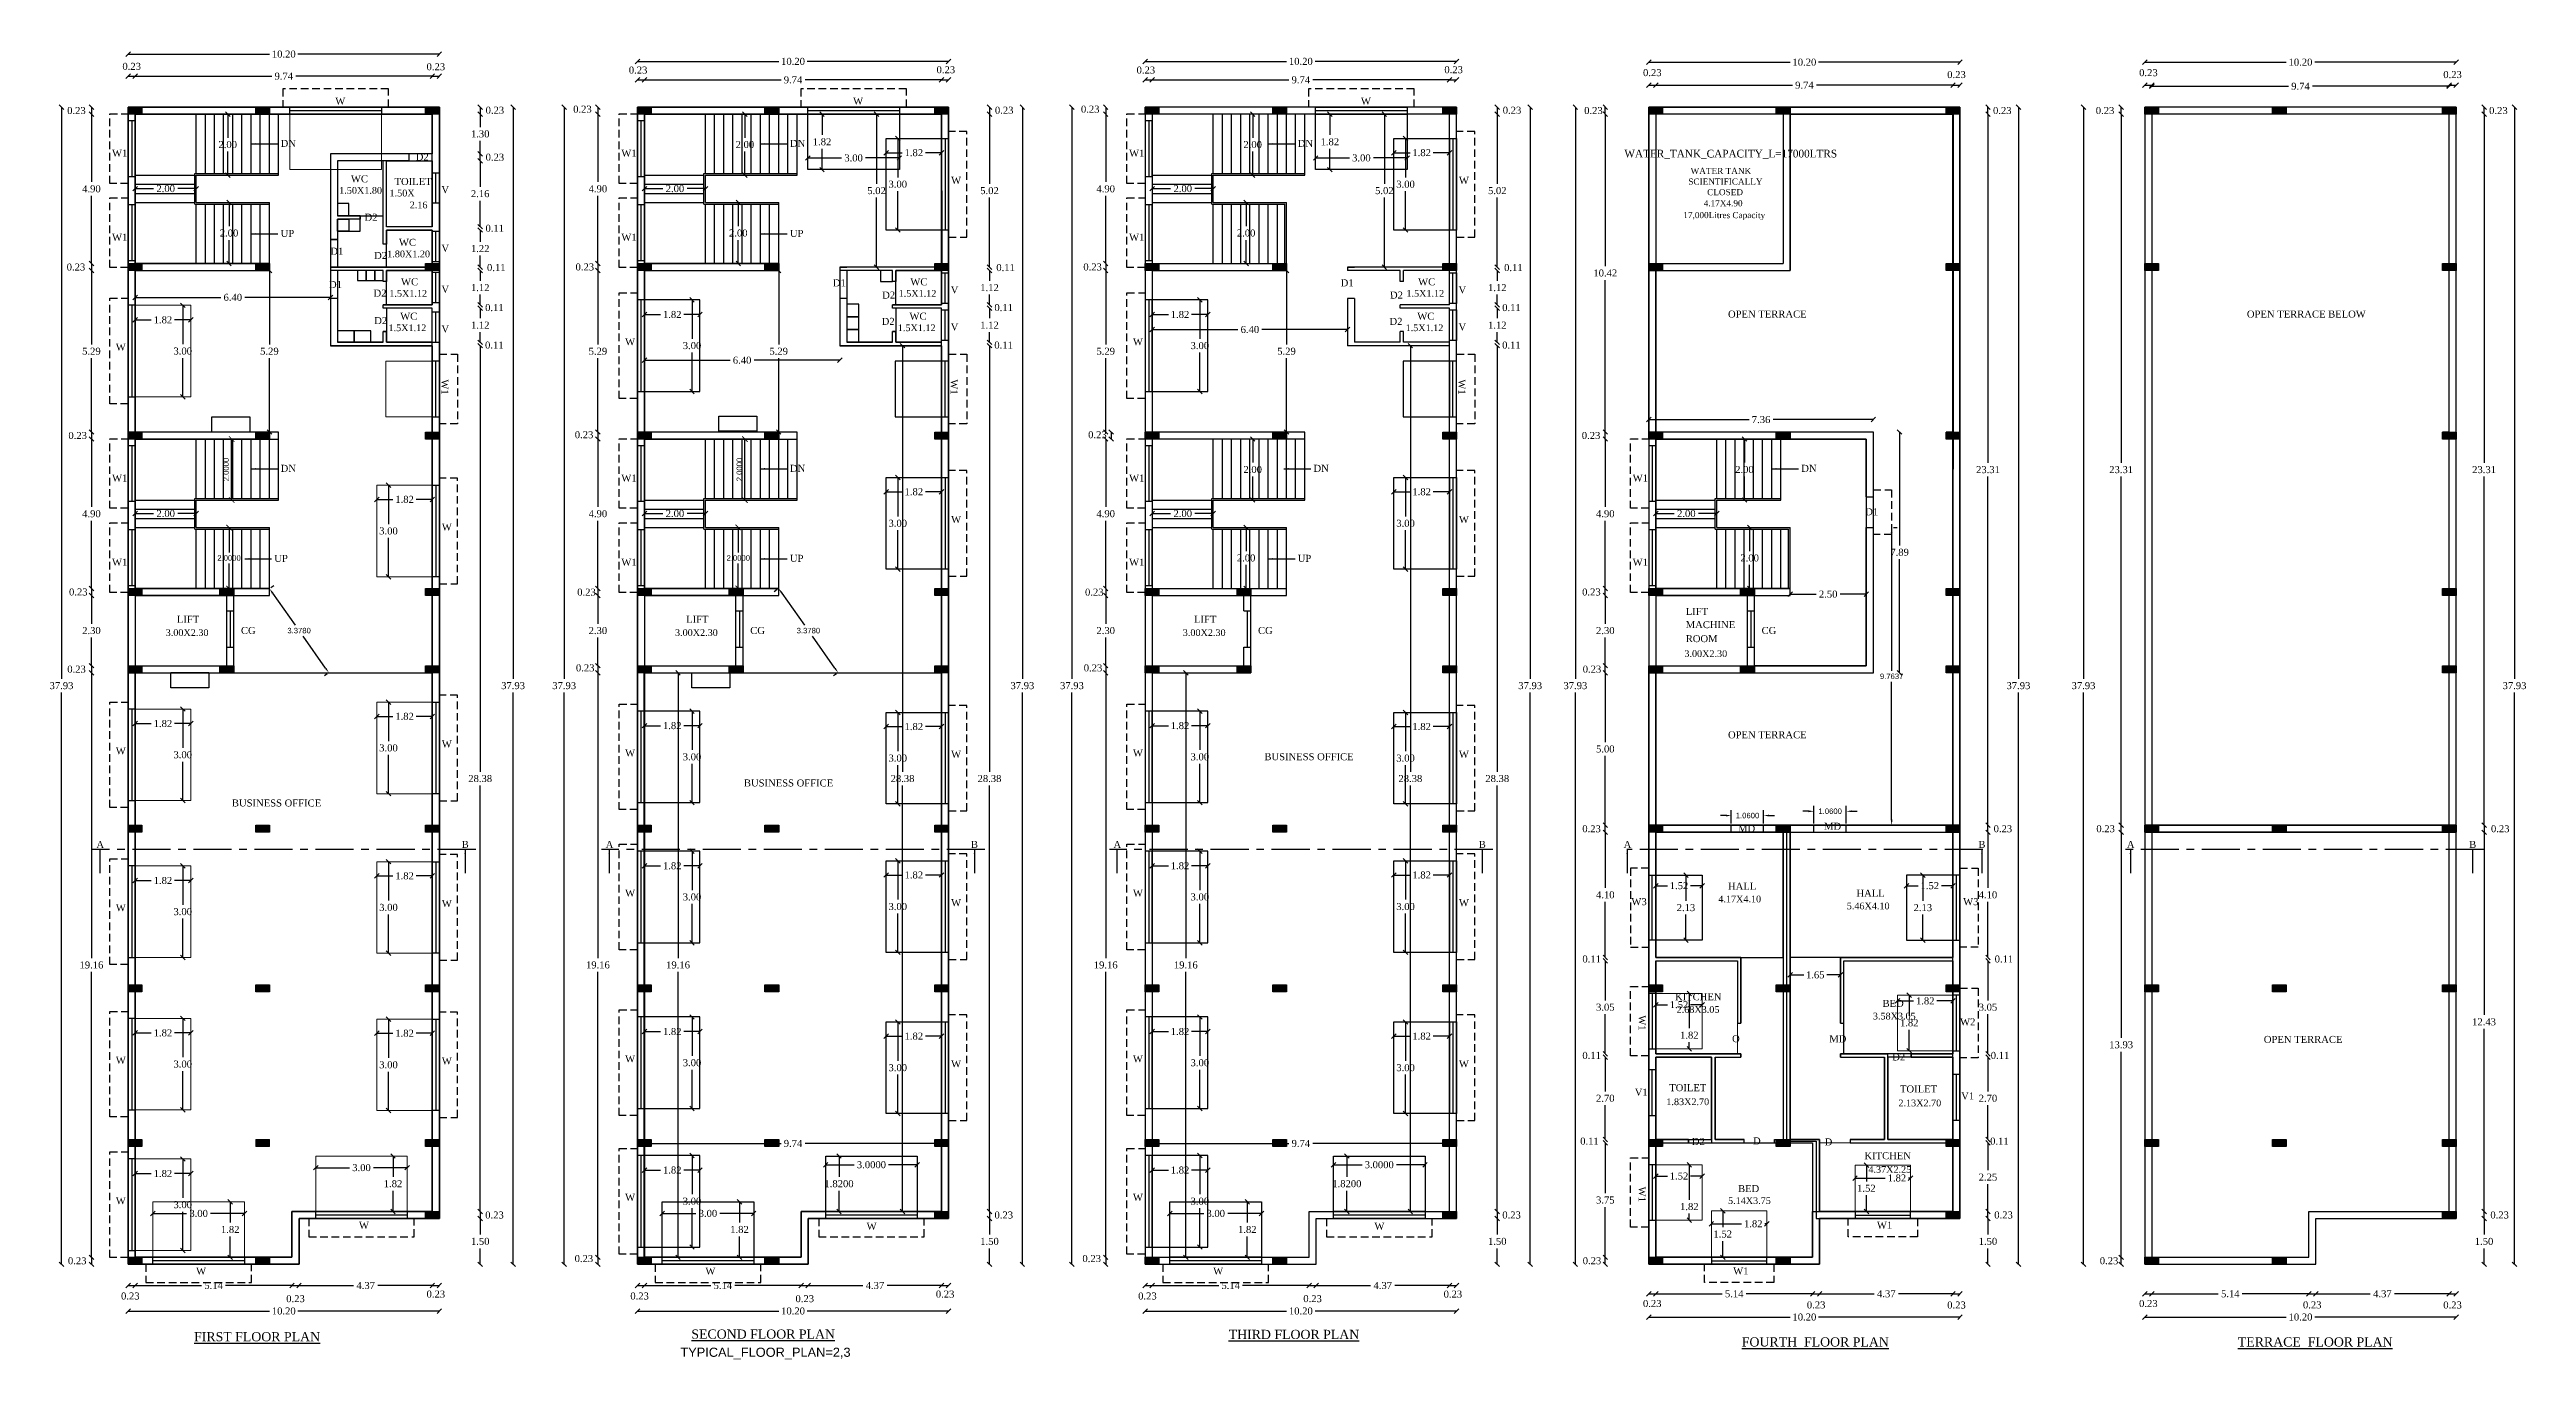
# Model space of a CAD drawing. Header units: metres. Extents: x 7889 to 8063, y -2348 to -2272.
# Drawn here: x 7905.2 to 7986.4, y -2341.7 to -2298.8 of the extents above; entities that cross this region are included whole.
import ezdxf
from ezdxf.enums import TextEntityAlignment as Align

# ---------------------------------------------------------------- set-up
doc = ezdxf.new("R2010")
doc.units = ezdxf.units.M
doc.header["$MEASUREMENT"] = 0
doc.linetypes.add('CENTER', pattern=[2, 1.25, -0.25, 0.25, -0.25])
doc.linetypes.add('HIDDEN', pattern=[0.375, 0.25, -0.125])
for name, color, linetype in [('BLK_1_FLR_1_BLT_UP_AREA', 1, 'Continuous'), ('BLK_1_FLR_1_CARPET_AREA', 10, 'Continuous'), ('BLK_1_FLR_1_DRINKING_WATER', 7, 'Continuous'), ('BLK_1_FLR_1_EXIT_WIDTH_DOOR', 2, 'Continuous'), ('BLK_1_FLR_1_EXIT_WIDTH_STAIR', 1, 'Continuous'), ('BLK_1_FLR_1_LIFT_1', 30, 'Continuous'), ('BLK_1_FLR_1_REGULAR_ROOM_1', 117, 'Continuous'), ('BLK_1_FLR_1_ROOF_AREA', 7, 'Continuous'), ('BLK_1_FLR_1_SP_WC', 7, 'Continuous'), ('BLK_1_FLR_1_URINAL', 7, 'Continuous'), ('BLK_1_FLR_1_WASH', 7, 'Continuous'), ('BLK_1_FLR_1_WATER_CLOSET', 7, 'Continuous'), ('BLK_1_FLR_2_BLT_UP_AREA', 18, 'Continuous'), ('BLK_1_FLR_2_CARPET_AREA', 18, 'Continuous'), ('BLK_1_FLR_2_DRINKING_WATER', 7, 'Continuous'), ('BLK_1_FLR_2_EXIT_WIDTH_DOOR', 2, 'Continuous'), ('BLK_1_FLR_2_EXIT_WIDTH_STAIR', 1, 'Continuous'), ('BLK_1_FLR_2_LIFT_1', 30, 'Continuous'), ('BLK_1_FLR_2_REGULAR_ROOM_1', 2, 'Continuous'), ('BLK_1_FLR_2_ROOF_AREA', 54, 'Continuous'), ('BLK_1_FLR_2_ROOM_1_LIGHT_VENTILATION_1', 2, 'Continuous'), ('BLK_1_FLR_2_WASH', 7, 'Continuous'), ('BLK_1_FLR_2_WATER_CLOSET', 7, 'Continuous'), ('BLK_1_FLR_4_BLT_UP_AREA', 7, 'Continuous'), ('BLK_1_FLR_4_CARPET_AREA', 10, 'Continuous'), ('BLK_1_FLR_4_EXIT_WIDTH_DOOR', 2, 'Continuous'), ('BLK_1_FLR_4_REGULAR_ROOM_1', 2, 'Continuous'), ('BLK_1_FLR_4_REGULAR_ROOM_2', 2, 'Continuous'), ('BLK_1_FLR_4_REGULAR_ROOM_3', 117, 'Continuous'), ('BLK_1_FLR_4_REGULAR_ROOM_4', 117, 'Continuous'), ('BLK_1_FLR_4_ROOF_AREA', 7, 'Continuous'), ('BLK_1_FLR_4_ROOM_1_LIGHT_VENTILATION_4', 2, 'Continuous'), ('BLK_1_FLR_4_UNITFA_1', 2, 'Continuous'), ('BLK_1_FLR_4_UNITFA_2', 2, 'Continuous'), ('BLK_1_FLR_4_WC_BATH', 223, 'Continuous'), ('BLK_1_FLR_5_ROOF_AREA', 7, 'Continuous'), ('SOLAR_PANEL', 1, 'Continuous'), ('WATER_TANK_CALCULATION', 150, 'Continuous')]:
    doc.layers.add(name, color=color, linetype=linetype)
for name, color, linetype, lineweight in [('BLK_1_FLR_1_ROOM_1_LIGHT_VENTILATION_1', 232, 'Continuous', 0), ('BLK_1_FLR_4_KITCHEN', 163, 'Continuous', 0), ('BLK_1_FLR_4_LIFT_1', 232, 'Continuous', 0), ('BLK_1_FLR_4_ROOM_1_LIGHT_VENTILATION_1', 232, 'Continuous', 0), ('BLK_1_FLR_4_ROOM_1_LIGHT_VENTILATION_2', 232, 'Continuous', 0), ('DIST_EXIT', 7, 'Continuous', 0)]:
    doc.layers.add(name, color=color, linetype=linetype, lineweight=lineweight)
doc.styles.add('ED', font='romantic.ttf', dxfattribs={"width": 0.96})
doc.styles.add('Isa-', font='times.ttf')
doc.styles.get("Standard").update_dxf_attribs({"font": 'arial.ttf'})
doc.styles.add('STYLE2', font='times.ttf')
doc.dimstyles.new('ISO-25', dxfattribs={"dimscale": 0, "dimtxt": 0.23, "dimasz": 0.15, "dimexe": 1.25, "dimexo": 0.625, "dimgap": 0.11, "dimtad": 0, "dimtih": 1, "dimtoh": 1, "dimzin": 1, "dimdsep": 46, "dimtxsty": 'STYLE2', "dimblk": 'OBLIQUE', "dimcen": 0, "dimse1": 1, "dimse2": 1, "dimclrd": 1, "dimclrt": 3, "dimadec": 0, "dimazin": 2, "dimtfac": 1, "dimtix": 1, "dimtofl": 0, "dimtmove": 0, "dimatfit": 3, "dimfxl": 0, "dimtolj": 1, "dimarcsym": 0})
doc.dimstyles.get("Standard").update_dxf_attribs({"dimtxt": 0.18, "dimasz": 0.18, "dimexe": 0.18, "dimexo": 0.0625, "dimgap": 0.09, "dimtad": 0, "dimtih": 1, "dimtoh": 1, "dimdec": 4, "dimzin": 0, "dimdsep": 46, "dimtxsty": 'Standard', "dimcen": 0.09, "dimadec": 0, "dimazin": 0, "dimtfac": 1, "dimtdec": 4, "dimtofl": 0, "dimtmove": 0, "dimatfit": 3, "dimfxl": 0, "dimtolj": 1, "dimtzin": 0, "dimarcsym": 0})
doc.dimstyles.new('STANDARD$0', dxfattribs={"dimtxt": 0.5, "dimasz": 0.1, "dimexe": 2, "dimexo": 2, "dimgap": 0, "dimtad": 0, "dimzin": 0, "dimdsep": 46, "dimtxsty": 'Standard', "dimblk": 'OBLIQUE', "dimcen": -0.0625, "dimse1": 1, "dimse2": 1, "dimclrd": 3, "dimclre": 9, "dimadec": 0, "dimazin": 0, "dimtfac": 1, "dimtix": 1, "dimtofl": 0, "dimtmove": 2, "dimatfit": 3, "dimldrblk": 'OBLIQUE', "dimfxl": 0, "dimtolj": 1, "dimtzin": 0, "dimarcsym": 0})

msp = doc.modelspace()

# ---------------------------------------------------------------- texts
at = {"color": 2, "style": 'Isa-'}
for s, rotation, p in [('W', 0.47559, (7914.52821, -2300.57459)), ('W', 0.47559, (7931.50266, -2300.57459)), ('W', 0.47559, (7948.14742, -2300.57459)), ('D2', 0.47559, (7917.167, -2302.40597)), ('D2', 0.47559, (7915.48839, -2304.38248)), ('D1', 0.47559, (7914.36815, -2305.49552)), ('D2', 0.47559, (7915.80149, -2305.63664)), ('D1', 0.47559, (7914.32355, -2306.58767)), ('D1', 0.47559, (7930.83959, -2306.53305)), ('D1', 0.47559, (7947.48435, -2306.53305)), ('D2', 0.47559, (7915.78303, -2306.87049)), ('D2', 0.47559, (7932.45512, -2306.93459)), ('D2', 0.47559, (7949.09988, -2306.93459)), ('D2', 0.47559, (7915.80537, -2307.77102)), ('D2', 0.47559, (7932.43979, -2307.79628)), ('D2', 0.47559, (7949.08455, -2307.79628)), ('W1', 270, (7918.00589, -2309.57874)), ('W1', 270, (7934.6997, -2309.57874)), ('W1', 270, (7951.34447, -2309.57874)), ('W1', 270, (7957.25127, -2330.42145)), ('W1', 270, (7957.25127, -2336.03857))]:
    msp.add_text(s, height=0.23, rotation=rotation, dxfattribs=at).set_placement(p)
at = {"color": 6, "style": 'Isa-'}
for s, height, p in [('DN', 0.23, (7912.73709, -2301.96154)), ('DN', 0.23, (7929.4309, -2301.96154)), ('DN', 0.23, (7946.07566, -2301.96154)), ('WC', 0.23, (7915.03933, -2303.1215)), ('TOILET', 0.23, (7916.47003, -2303.20936)), ('4.17X4.90', 0.2, (7959.38197, -2303.90822)), ('UP', 0.23, (7912.73709, -2304.91154)), ('WC', 0.23, (7916.61317, -2305.20404)), ('UP', 0.23, (7929.4309, -2304.91154)), ('WC', 0.23, (7916.68263, -2306.49767)), ('WC', 0.23, (7933.37644, -2306.49767)), ('WC', 0.23, (7950.02121, -2306.49767)), ('WC', 0.23, (7916.65531, -2307.62503)), ('WC', 0.23, (7933.34912, -2307.62503)), ('WC', 0.23, (7949.99388, -2307.62503)), ('DN', 0.23, (7912.73709, -2312.61154)), ('DN', 0.23, (7929.4309, -2312.61154)), ('DN', 0.23, (7946.5928, -2312.61154)), ('DN', 0.23, (7962.58171, -2312.61154)), ('D1', 0.23, (7964.67684, -2314.03619)), ('UP', 0.23, (7912.52802, -2315.56293)), ('UP', 0.23, (7929.4309, -2315.56154)), ('UP', 0.23, (7946.07566, -2315.56154)), ('LIFT', 0.23, (7958.79406, -2317.30183)), ('LIFT', 0.23, (7909.33602, -2317.55942)), ('CG', 0.23, (7911.43511, -2317.92598)), ('LIFT', 0.23, (7926.02983, -2317.55942)), ('CG', 0.23, (7928.12892, -2317.92598)), ('LIFT', 0.23, (7942.67459, -2317.55942)), ('CG', 0.23, (7944.77369, -2317.92598)), ('MACHINE', 0.23, (7958.79406, -2317.73421)), ('ROOM', 0.23, (7958.79406, -2318.1942)), ('CG', 0.23, (7961.27973, -2317.92598)), ('BUSINESS OFFICE', 0.23, (7944.98364, -2322.0634)), ('BUSINESS OFFICE', 0.23, (7927.92285, -2322.92386)), ('BUSINESS OFFICE', 0.23, (7911.13974, -2323.58001))]:
    msp.add_text(s, height=height, dxfattribs=at).set_placement(p)
at = {"color": 2, "style": 'Isa-'}
for s, p in [('W1', (7907.21006, -2302.2795)), ('W1', (7923.90388, -2302.2795)), ('W1', (7940.54864, -2302.2795)), ('V', (7918.00719, -2303.4769)), ('W', (7934.71433, -2303.17198)), ('W', (7951.3591, -2303.17198)), ('W1', (7907.21006, -2305.03669)), ('W1', (7923.90388, -2305.03669)), ('W1', (7940.54864, -2305.03669)), ('V', (7918.00719, -2305.39681)), ('V', (7918.00719, -2306.7395)), ('V', (7934.701, -2306.75997)), ('V', (7951.34576, -2306.75997)), ('V', (7918.00719, -2308.04102)), ('V', (7934.701, -2307.97405)), ('V', (7951.34576, -2307.97405)), ('W', (7907.33435, -2308.63927)), ('W', (7924.02816, -2308.46198)), ('W', (7940.67292, -2308.46198)), ('W1', (7907.21006, -2312.9295)), ('W1', (7923.90388, -2312.9295)), ('W1', (7940.54864, -2312.9295)), ('W1', (7957.05469, -2312.9295)), ('W', (7918.02052, -2314.53525)), ('W', (7934.71433, -2314.28573)), ('W', (7951.3591, -2314.28573)), ('W1', (7907.21006, -2315.68669)), ('W1', (7923.90388, -2315.68669)), ('W1', (7940.54864, -2315.68669)), ('W1', (7957.05469, -2315.68669)), ('W', (7907.33435, -2321.87142)), ('W', (7918.02052, -2321.64697)), ('W', (7924.02816, -2321.93911)), ('W', (7934.71433, -2321.98154)), ('W', (7940.67292, -2321.93911)), ('W', (7951.3591, -2321.98154)), ('MD', (7960.50922, -2324.41691)), ('MD', (7963.32778, -2324.34415)), ('A', (7906.69755, -2324.93791)), ('B', (7918.66974, -2324.93791)), ('A', (7923.39137, -2324.93791)), ('B', (7935.36356, -2324.93791)), ('A', (7940.03613, -2324.93791)), ('B', (7952.00832, -2324.93791)), ('A', (7956.75874, -2324.93791)), ('B', (7968.38554, -2324.93791)), ('A', (7973.25473, -2324.93791)), ('B', (7984.47306, -2324.93791)), ('W', (7907.33435, -2327.01401)), ('W', (7918.02052, -2326.87448)), ('W', (7924.02816, -2326.5314)), ('W', (7934.71433, -2326.84723)), ('W', (7940.67292, -2326.5314)), ('W', (7951.3591, -2326.84723)), ('W3', (7957.01297, -2326.81434)), ('W3', (7967.88688, -2326.81434)), ('W2', (7967.78581, -2330.75485)), ('W', (7924.02816, -2331.96518)), ('W', (7940.67292, -2331.96518)), ('O', (7960.31348, -2331.30572)), ('MD', (7963.499, -2331.31035)), ('D2', (7965.56153, -2331.90571)), ('W', (7907.33435, -2332.01047)), ('W', (7918.02052, -2332.0338)), ('W', (7934.71433, -2332.12866)), ('W', (7951.3591, -2332.12866)), ('V1', (7957.12354, -2333.05849)), ('V1', (7967.82298, -2333.18259)), ('D2', (7958.99415, -2334.67613)), ('D', (7961.00007, -2334.65709)), ('D', (7963.34771, -2334.6895)), ('W', (7907.33435, -2336.61895)), ('W', (7924.02816, -2336.50507)), ('W', (7940.67292, -2336.50507)), ('W', (7915.30403, -2337.42124)), ('W', (7931.94398, -2337.45238)), ('W', (7948.58874, -2337.45238)), ('W1', (7965.05901, -2337.41847)), ('W', (7909.96598, -2338.92124)), ('W', (7926.6598, -2338.92124)), ('W', (7943.30456, -2338.92124)), ('W1', (7960.34915, -2338.91847))]:
    msp.add_text(s, height=0.23, dxfattribs=at).set_placement(p)
at = {"color": 3, "style": 'Isa-'}
for s, p in [('1.50X1.80', (7914.6567, -2303.4965)), ('1.50X', (7916.30694, -2303.58435)), ('2.16', (7916.96837, -2303.97437)), ('1.80X1.20', (7916.23055, -2305.57904)), ('1.5X1.12', (7916.3, -2306.87266)), ('1.5X1.12', (7932.99382, -2306.87266)), ('1.5X1.12', (7949.63858, -2306.87266)), ('1.5X1.12', (7916.27268, -2308.00003)), ('1.5X1.12', (7932.9665, -2308.00003)), ('1.5X1.12', (7949.61126, -2308.00003)), ('3.00X2.30', (7908.96926, -2317.99016)), ('3.00X2.30', (7925.66308, -2317.99016)), ('3.00X2.30', (7942.30784, -2317.99016)), ('3.00X2.30', (7958.74923, -2318.68013)), ('4.17X4.10', (7959.86179, -2326.72165)), ('5.46X4.10', (7964.07206, -2326.94955)), ('2.68X3.05', (7958.49508, -2330.34266)), ('3.58X3.05', (7964.92759, -2330.5606)), ('1.83X2.70', (7958.15858, -2333.36849)), ('2.13X2.70', (7965.76557, -2333.40639)), ('4.37X2.25', (7964.78166, -2335.58622)), ('5.14X3.75', (7960.18054, -2336.60761))]:
    msp.add_text(s, height=0.22, dxfattribs=at).set_placement(p)
at = {"color": 3, "style": 'STYLE2'}
for s, p in [('SCIENTIFICALLY', (7960.09407, -2303.19671)), ('CLOSED', (7960.08302, -2303.54466))]:
    msp.add_text(s, height=0.2, dxfattribs=at).set_placement(p, align=Align.CENTER)
at = {"color": 4, "style": 'Isa-'}
msp.add_text('WATER TANK', height=0.2, dxfattribs=at).set_placement((7958.95115, -2302.84797))
at = {"color": 6, "style": 'STYLE2'}
msp.add_text('17,000Litres Capacity', height=0.2, dxfattribs=at).set_placement((7960.05636, -2304.29661), align=Align.CENTER)
at = {"color": 230, "style": 'Isa-'}
for s, p in [('OPEN TERRACE', (7960.179, -2307.55541)), ('OPEN TERRACE BELOW', (7977.18706, -2307.55541)), ('OPEN TERRACE', (7960.179, -2321.3452)), ('HALL', (7960.179, -2326.30937)), ('HALL', (7964.38927, -2326.53727)), ('KITCHEN', (7958.44092, -2329.93038)), ('BED', (7965.2448, -2330.14832)), ('OPEN TERRACE ', (7977.74314, -2331.32907)), ('TOILET', (7958.25181, -2332.91145)), ('TOILET', (7965.81651, -2332.95317)), ('KITCHEN', (7964.6515, -2335.14123)), ('BED', (7960.50813, -2336.219))]:
    msp.add_text(s, height=0.23, dxfattribs=at).set_placement(p)
at = {"color": 3, "lineweight": 25, "style": 'Isa-'}
for s, p in [('%%UFIRST FLOOR PLAN', (7909.89939, -2341.10821)), ('%%USECOND FLOOR PLAN', (7926.19896, -2341.02284)), ('%%UTHIRD FLOOR PLAN', (7943.81143, -2341.03335)), ('%%UFOURTH  FLOOR PLAN', (7960.63016, -2341.28019)), ('%%UTERRACE  FLOOR PLAN', (7976.89123, -2341.28019))]:
    msp.add_text(s, height=0.3, dxfattribs=at).set_placement(p)
at = {"layer": 'BLK_1_FLR_2_BLT_UP_AREA', "color": 18, "insert": (7925.84039, -2341.31813), "char_height": 0.3, "attachment_point": 1}
msp.add_mtext_dynamic_manual_height_columns('TYPICAL_FLOOR_PLAN=2,3', width=10.5970681, gutter_width=0.9, heights=[0], dxfattribs=at)
at = {"layer": 'WATER_TANK_CALCULATION', "color": 2, "linetype": 'ByBlock', "insert": (7956.78144, -2302.05393), "char_height": 0.2537879, "attachment_point": 1, "style": 'ED'}
msp.add_mtext_dynamic_manual_height_columns('WATER_TANK_CAPACITY_L=17000LTRS', width=6.8667001, gutter_width=1.26894, heights=[0], dxfattribs=at)

# ---------------------------------------------------------------- blocks, each defined once
blk = doc.blocks.new('_Oblique')
at = {"color": 0, "linetype": 'ByBlock', "lineweight": -2}
blk.add_line((-0.5, -0.5), (0.5, 0.5), dxfattribs=at)
blk = doc.blocks.new('*D369')
at = {"color": 1, "lineweight": -2}
for p, q in [((7907.969, -2313.98), (7908.571, -2313.98)), ((7909.969, -2313.98), (7909.366, -2313.98))]:
    blk.add_line(p, q, dxfattribs=at)
at = {"layer": 'Defpoints', "color": 0}
for p in [(7907.969, -2313.996), (7909.969, -2313.98), (7909.969, -2313.986)]:
    blk.add_point(p, dxfattribs=at)
at = {"color": 1, "lineweight": -2, "xscale": 0.15, "yscale": 0.15, "zscale": 0.15, "rotation": 180}
blk.add_blockref('_Oblique', (7907.969, -2313.98), dxfattribs=at)
at = {"color": 1, "lineweight": -2, "xscale": 0.15, "yscale": 0.15, "zscale": 0.15}
blk.add_blockref('_Oblique', (7909.969, -2313.98), dxfattribs=at)
at = {"color": 3, "insert": (7908.969, -2313.98), "char_height": 0.23, "attachment_point": 5, "style": 'STYLE2'}
blk.add_mtext('\\A1;2.00', dxfattribs=at)
blk = doc.blocks.new('_ArchTick')
at = {"color": 0, "linetype": 'ByBlock', "const_width": 0.15}
blk.add_lwpolyline([(-0.5, -0.5), (0.5, 0.5)], dxfattribs=at)
blk = doc.blocks.new('*D370')
at = {"layer": 'BLK_1_FLR_1_EXIT_WIDTH_DOOR', "color": 0, "lineweight": -2}
for p, q in [((7911.131, -2311.536), (7911.311, -2311.536)), ((7911.131, -2313.536), (7911.131, -2311.536)), ((7911.131, -2313.536), (7911.311, -2313.536))]:
    blk.add_line(p, q, dxfattribs=at)
at = {"layer": 'Defpoints', "color": 0}
for p in [(7911.002, -2311.536), (7911.131, -2311.536), (7911.131, -2313.536)]:
    blk.add_point(p, dxfattribs=at)
at = {"layer": 'BLK_1_FLR_1_EXIT_WIDTH_DOOR', "color": 0, "lineweight": -2, "xscale": 0.18, "yscale": 0.18, "zscale": 0.18}
for p, rotation in [((7911.131, -2311.536), 90), ((7911.131, -2313.536), 270)]:
    blk.add_blockref('_ArchTick', p, dxfattribs=dict(at, rotation=rotation))
at = {"layer": 'BLK_1_FLR_1_EXIT_WIDTH_DOOR', "color": 0, "insert": (7910.949, -2312.536), "char_height": 0.18, "attachment_point": 5, "rotation": 90}
blk.add_mtext('\\A1;2.0000', dxfattribs=at)
blk = doc.blocks.new('*D371')
at = {"layer": 'BLK_1_FLR_1_EXIT_WIDTH_STAIR', "color": 0, "lineweight": -2}
for p, q in [((7911.045, -2314.436), (7911.045, -2315.255)), ((7911.107, -2314.436), (7911.225, -2314.436)), ((7911.045, -2316.436), (7911.045, -2315.618)), ((7911.107, -2316.436), (7911.225, -2316.436))]:
    blk.add_line(p, q, dxfattribs=at)
at = {"layer": 'Defpoints', "color": 0}
for p in [(7911.045, -2314.436), (7911.045, -2316.436), (7911.045, -2316.436)]:
    blk.add_point(p, dxfattribs=at)
at = {"layer": 'BLK_1_FLR_1_EXIT_WIDTH_STAIR', "color": 0, "lineweight": -2, "xscale": 0.18, "yscale": 0.18, "zscale": 0.18}
for p, rotation in [((7911.045, -2314.436), 90), ((7911.045, -2316.436), 270)]:
    blk.add_blockref('_ArchTick', p, dxfattribs=dict(at, rotation=rotation))
at = {"layer": 'BLK_1_FLR_1_EXIT_WIDTH_STAIR', "color": 0, "insert": (7911.045, -2315.436), "char_height": 0.18, "attachment_point": 5}
blk.add_mtext('\\A1;2.0000', dxfattribs=at)
blk = doc.blocks.new('*D372')
at = {"color": 1, "lineweight": -2}
for p, q in [((7907.969, -2303.33), (7908.571, -2303.33)), ((7909.969, -2303.33), (7909.366, -2303.33))]:
    blk.add_line(p, q, dxfattribs=at)
at = {"layer": 'Defpoints', "color": 0}
for p in [(7907.969, -2303.346), (7909.969, -2303.33), (7909.969, -2303.336)]:
    blk.add_point(p, dxfattribs=at)
at = {"color": 1, "lineweight": -2, "xscale": 0.15, "yscale": 0.15, "zscale": 0.15, "rotation": 180}
blk.add_blockref('_Oblique', (7907.969, -2303.33), dxfattribs=at)
at = {"color": 1, "lineweight": -2, "xscale": 0.15, "yscale": 0.15, "zscale": 0.15}
blk.add_blockref('_Oblique', (7909.969, -2303.33), dxfattribs=at)
at = {"color": 3, "insert": (7908.969, -2303.33), "char_height": 0.23, "attachment_point": 5, "style": 'STYLE2'}
blk.add_mtext('\\A1;2.00', dxfattribs=at)
blk = doc.blocks.new('*D373')
at = {"color": 1, "lineweight": -2}
for p, q in [((7911.002, -2300.886), (7911.002, -2301.659)), ((7911.002, -2302.886), (7911.002, -2302.114))]:
    blk.add_line(p, q, dxfattribs=at)
at = {"layer": 'Defpoints', "color": 0}
for p in [(7911.002, -2300.886), (7911.002, -2300.886), (7911.131, -2302.886)]:
    blk.add_point(p, dxfattribs=at)
at = {"color": 1, "lineweight": -2, "xscale": 0.15, "yscale": 0.15, "zscale": 0.15}
for p, rotation in [((7911.002, -2300.886), 90), ((7911.002, -2302.886), 270)]:
    blk.add_blockref('_Oblique', p, dxfattribs=dict(at, rotation=rotation))
at = {"color": 3, "insert": (7911.002, -2301.886), "char_height": 0.23, "attachment_point": 5, "style": 'STYLE2'}
blk.add_mtext('\\A1;2.00', dxfattribs=at)
blk = doc.blocks.new('*D374')
at = {"color": 1, "lineweight": -2}
for p, q in [((7911.045, -2303.786), (7911.045, -2304.559)), ((7911.045, -2305.786), (7911.045, -2305.014))]:
    blk.add_line(p, q, dxfattribs=at)
at = {"layer": 'Defpoints', "color": 0}
for p in [(7911.045, -2303.786), (7911.045, -2305.786), (7911.045, -2305.786)]:
    blk.add_point(p, dxfattribs=at)
at = {"color": 1, "lineweight": -2, "xscale": 0.15, "yscale": 0.15, "zscale": 0.15}
for p, rotation in [((7911.045, -2303.786), 90), ((7911.045, -2305.786), 270)]:
    blk.add_blockref('_Oblique', p, dxfattribs=dict(at, rotation=rotation))
at = {"color": 3, "insert": (7911.045, -2304.786), "char_height": 0.23, "attachment_point": 5, "style": 'STYLE2'}
blk.add_mtext('\\A1;2.00', dxfattribs=at)
blk = doc.blocks.new('*D167')
at = {"layer": 'BLK_1_FLR_1_ROOM_1_LIGHT_VENTILATION_1', "color": 232, "lineweight": -2}
for p, q in [((7907.969, -2307.632), (7908.498, -2307.632)), ((7909.789, -2307.632), (7909.259, -2307.632))]:
    blk.add_line(p, q, dxfattribs=at)
at = {"layer": 'Defpoints', "color": 0}
for p in [(7907.969, -2307.154), (7909.789, -2307.154), (7907.969, -2307.632)]:
    blk.add_point(p, dxfattribs=at)
at = {"layer": 'BLK_1_FLR_1_ROOM_1_LIGHT_VENTILATION_1', "color": 232, "lineweight": -2, "xscale": 0.15, "yscale": 0.15, "zscale": 0.15, "rotation": 180}
blk.add_blockref('_Oblique', (7907.969, -2307.632), dxfattribs=at)
at = {"layer": 'BLK_1_FLR_1_ROOM_1_LIGHT_VENTILATION_1', "color": 232, "lineweight": -2, "xscale": 0.15, "yscale": 0.15, "zscale": 0.15}
blk.add_blockref('_Oblique', (7909.789, -2307.632), dxfattribs=at)
at = {"layer": 'BLK_1_FLR_1_ROOM_1_LIGHT_VENTILATION_1', "color": 232, "insert": (7908.879, -2307.632), "char_height": 0.23, "attachment_point": 5, "style": 'STYLE2'}
blk.add_mtext('\\A1;1.82', dxfattribs=at)
blk = doc.blocks.new('*D168')
at = {"layer": 'BLK_1_FLR_1_ROOM_1_LIGHT_VENTILATION_1', "color": 232, "lineweight": -2}
for p, q in [((7909.527, -2307.154), (7909.527, -2308.426)), ((7909.527, -2310.154), (7909.527, -2308.881))]:
    blk.add_line(p, q, dxfattribs=at)
at = {"layer": 'Defpoints', "color": 0}
for p in [(7909.789, -2307.154), (7909.527, -2310.154), (7909.789, -2310.154)]:
    blk.add_point(p, dxfattribs=at)
at = {"layer": 'BLK_1_FLR_1_ROOM_1_LIGHT_VENTILATION_1', "color": 232, "lineweight": -2, "xscale": 0.15, "yscale": 0.15, "zscale": 0.15}
for p, rotation in [((7909.527, -2307.154), 90), ((7909.527, -2310.154), 270)]:
    blk.add_blockref('_Oblique', p, dxfattribs=dict(at, rotation=rotation))
at = {"layer": 'BLK_1_FLR_1_ROOM_1_LIGHT_VENTILATION_1', "color": 232, "insert": (7909.527, -2308.654), "char_height": 0.23, "attachment_point": 5, "style": 'STYLE2'}
blk.add_mtext('\\A1;3.00', dxfattribs=at)
blk = doc.blocks.new('*D169')
at = {"layer": 'BLK_1_FLR_1_ROOM_1_LIGHT_VENTILATION_1', "color": 232, "lineweight": -2}
for p, q in [((7907.969, -2320.864), (7908.498, -2320.864)), ((7909.789, -2320.864), (7909.259, -2320.864))]:
    blk.add_line(p, q, dxfattribs=at)
at = {"layer": 'Defpoints', "color": 0}
for p in [(7907.969, -2320.386), (7909.789, -2320.386), (7907.969, -2320.864)]:
    blk.add_point(p, dxfattribs=at)
at = {"layer": 'BLK_1_FLR_1_ROOM_1_LIGHT_VENTILATION_1', "color": 232, "lineweight": -2, "xscale": 0.15, "yscale": 0.15, "zscale": 0.15, "rotation": 180}
blk.add_blockref('_Oblique', (7907.969, -2320.864), dxfattribs=at)
at = {"layer": 'BLK_1_FLR_1_ROOM_1_LIGHT_VENTILATION_1', "color": 232, "lineweight": -2, "xscale": 0.15, "yscale": 0.15, "zscale": 0.15}
blk.add_blockref('_Oblique', (7909.789, -2320.864), dxfattribs=at)
at = {"layer": 'BLK_1_FLR_1_ROOM_1_LIGHT_VENTILATION_1', "color": 232, "insert": (7908.879, -2320.864), "char_height": 0.23, "attachment_point": 5, "style": 'STYLE2'}
blk.add_mtext('\\A1;1.82', dxfattribs=at)
blk = doc.blocks.new('*D170')
at = {"layer": 'BLK_1_FLR_1_ROOM_1_LIGHT_VENTILATION_1', "color": 232, "lineweight": -2}
for p, q in [((7909.527, -2320.386), (7909.527, -2321.659)), ((7909.527, -2323.386), (7909.527, -2322.113))]:
    blk.add_line(p, q, dxfattribs=at)
at = {"layer": 'Defpoints', "color": 0}
for p in [(7909.789, -2320.386), (7909.527, -2323.386), (7909.789, -2323.386)]:
    blk.add_point(p, dxfattribs=at)
at = {"layer": 'BLK_1_FLR_1_ROOM_1_LIGHT_VENTILATION_1', "color": 232, "lineweight": -2, "xscale": 0.15, "yscale": 0.15, "zscale": 0.15}
for p, rotation in [((7909.527, -2320.386), 90), ((7909.527, -2323.386), 270)]:
    blk.add_blockref('_Oblique', p, dxfattribs=dict(at, rotation=rotation))
at = {"layer": 'BLK_1_FLR_1_ROOM_1_LIGHT_VENTILATION_1', "color": 232, "insert": (7909.527, -2321.886), "char_height": 0.23, "attachment_point": 5, "style": 'STYLE2'}
blk.add_mtext('\\A1;3.00', dxfattribs=at)
blk = doc.blocks.new('*D171')
at = {"layer": 'BLK_1_FLR_1_ROOM_1_LIGHT_VENTILATION_1', "color": 232, "lineweight": -2}
for p, q in [((7907.969, -2326.007), (7908.498, -2326.007)), ((7909.789, -2326.007), (7909.259, -2326.007))]:
    blk.add_line(p, q, dxfattribs=at)
at = {"layer": 'Defpoints', "color": 0}
for p in [(7907.969, -2325.529), (7907.969, -2326.007), (7909.789, -2325.529)]:
    blk.add_point(p, dxfattribs=at)
at = {"layer": 'BLK_1_FLR_1_ROOM_1_LIGHT_VENTILATION_1', "color": 232, "lineweight": -2, "xscale": 0.15, "yscale": 0.15, "zscale": 0.15, "rotation": 180}
blk.add_blockref('_Oblique', (7907.969, -2326.007), dxfattribs=at)
at = {"layer": 'BLK_1_FLR_1_ROOM_1_LIGHT_VENTILATION_1', "color": 232, "lineweight": -2, "xscale": 0.15, "yscale": 0.15, "zscale": 0.15}
blk.add_blockref('_Oblique', (7909.789, -2326.007), dxfattribs=at)
at = {"layer": 'BLK_1_FLR_1_ROOM_1_LIGHT_VENTILATION_1', "color": 232, "insert": (7908.879, -2326.007), "char_height": 0.23, "attachment_point": 5, "style": 'STYLE2'}
blk.add_mtext('\\A1;1.82', dxfattribs=at)
blk = doc.blocks.new('*D172')
at = {"layer": 'BLK_1_FLR_1_ROOM_1_LIGHT_VENTILATION_1', "color": 232, "lineweight": -2}
for p, q in [((7909.527, -2325.529), (7909.527, -2326.801)), ((7909.527, -2328.529), (7909.527, -2327.256))]:
    blk.add_line(p, q, dxfattribs=at)
at = {"layer": 'Defpoints', "color": 0}
for p in [(7909.789, -2325.529), (7909.527, -2328.529), (7909.789, -2328.529)]:
    blk.add_point(p, dxfattribs=at)
at = {"layer": 'BLK_1_FLR_1_ROOM_1_LIGHT_VENTILATION_1', "color": 232, "lineweight": -2, "xscale": 0.15, "yscale": 0.15, "zscale": 0.15}
for p, rotation in [((7909.527, -2325.529), 90), ((7909.527, -2328.529), 270)]:
    blk.add_blockref('_Oblique', p, dxfattribs=dict(at, rotation=rotation))
at = {"layer": 'BLK_1_FLR_1_ROOM_1_LIGHT_VENTILATION_1', "color": 232, "insert": (7909.527, -2327.029), "char_height": 0.23, "attachment_point": 5, "style": 'STYLE2'}
blk.add_mtext('\\A1;3.00', dxfattribs=at)
blk = doc.blocks.new('*D173')
at = {"layer": 'BLK_1_FLR_1_ROOM_1_LIGHT_VENTILATION_1', "color": 232, "lineweight": -2}
for p, q in [((7907.969, -2331.003), (7908.498, -2331.003)), ((7909.789, -2331.003), (7909.259, -2331.003))]:
    blk.add_line(p, q, dxfattribs=at)
at = {"layer": 'Defpoints', "color": 0}
for p in [(7907.969, -2330.525), (7909.789, -2330.525), (7907.969, -2331.003)]:
    blk.add_point(p, dxfattribs=at)
at = {"layer": 'BLK_1_FLR_1_ROOM_1_LIGHT_VENTILATION_1', "color": 232, "lineweight": -2, "xscale": 0.15, "yscale": 0.15, "zscale": 0.15, "rotation": 180}
blk.add_blockref('_Oblique', (7907.969, -2331.003), dxfattribs=at)
at = {"layer": 'BLK_1_FLR_1_ROOM_1_LIGHT_VENTILATION_1', "color": 232, "lineweight": -2, "xscale": 0.15, "yscale": 0.15, "zscale": 0.15}
blk.add_blockref('_Oblique', (7909.789, -2331.003), dxfattribs=at)
at = {"layer": 'BLK_1_FLR_1_ROOM_1_LIGHT_VENTILATION_1', "color": 232, "insert": (7908.879, -2331.003), "char_height": 0.23, "attachment_point": 5, "style": 'STYLE2'}
blk.add_mtext('\\A1;1.82', dxfattribs=at)
blk = doc.blocks.new('*D174')
at = {"layer": 'BLK_1_FLR_1_ROOM_1_LIGHT_VENTILATION_1', "color": 232, "lineweight": -2}
for p, q in [((7909.527, -2330.525), (7909.527, -2331.798)), ((7909.527, -2333.525), (7909.527, -2332.252))]:
    blk.add_line(p, q, dxfattribs=at)
at = {"layer": 'Defpoints', "color": 0}
for p in [(7909.789, -2330.525), (7909.527, -2333.525), (7909.789, -2333.525)]:
    blk.add_point(p, dxfattribs=at)
at = {"layer": 'BLK_1_FLR_1_ROOM_1_LIGHT_VENTILATION_1', "color": 232, "lineweight": -2, "xscale": 0.15, "yscale": 0.15, "zscale": 0.15}
for p, rotation in [((7909.527, -2330.525), 90), ((7909.527, -2333.525), 270)]:
    blk.add_blockref('_Oblique', p, dxfattribs=dict(at, rotation=rotation))
at = {"layer": 'BLK_1_FLR_1_ROOM_1_LIGHT_VENTILATION_1', "color": 232, "insert": (7909.527, -2332.025), "char_height": 0.23, "attachment_point": 5, "style": 'STYLE2'}
blk.add_mtext('\\A1;3.00', dxfattribs=at)
blk = doc.blocks.new('*D175')
at = {"layer": 'BLK_1_FLR_1_ROOM_1_LIGHT_VENTILATION_1', "color": 232, "lineweight": -2}
for p, q in [((7907.969, -2335.612), (7908.498, -2335.612)), ((7909.789, -2335.612), (7909.259, -2335.612))]:
    blk.add_line(p, q, dxfattribs=at)
at = {"layer": 'Defpoints', "color": 0}
for p in [(7907.969, -2335.133), (7907.969, -2335.612), (7909.789, -2335.133)]:
    blk.add_point(p, dxfattribs=at)
at = {"layer": 'BLK_1_FLR_1_ROOM_1_LIGHT_VENTILATION_1', "color": 232, "lineweight": -2, "xscale": 0.15, "yscale": 0.15, "zscale": 0.15, "rotation": 180}
blk.add_blockref('_Oblique', (7907.969, -2335.612), dxfattribs=at)
at = {"layer": 'BLK_1_FLR_1_ROOM_1_LIGHT_VENTILATION_1', "color": 232, "lineweight": -2, "xscale": 0.15, "yscale": 0.15, "zscale": 0.15}
blk.add_blockref('_Oblique', (7909.789, -2335.612), dxfattribs=at)
at = {"layer": 'BLK_1_FLR_1_ROOM_1_LIGHT_VENTILATION_1', "color": 232, "insert": (7908.879, -2335.612), "char_height": 0.23, "attachment_point": 5, "style": 'STYLE2'}
blk.add_mtext('\\A1;1.82', dxfattribs=at)
blk = doc.blocks.new('*D176')
at = {"layer": 'BLK_1_FLR_1_ROOM_1_LIGHT_VENTILATION_1', "color": 232, "lineweight": -2}
for p, q in [((7909.527, -2335.133), (7909.527, -2336.406)), ((7909.527, -2338.133), (7909.527, -2336.861))]:
    blk.add_line(p, q, dxfattribs=at)
at = {"layer": 'Defpoints', "color": 0}
for p in [(7909.789, -2335.133), (7909.527, -2338.133), (7909.789, -2338.133)]:
    blk.add_point(p, dxfattribs=at)
at = {"layer": 'BLK_1_FLR_1_ROOM_1_LIGHT_VENTILATION_1', "color": 232, "lineweight": -2, "xscale": 0.15, "yscale": 0.15, "zscale": 0.15}
for p, rotation in [((7909.527, -2335.133), 90), ((7909.527, -2338.133), 270)]:
    blk.add_blockref('_Oblique', p, dxfattribs=dict(at, rotation=rotation))
at = {"layer": 'BLK_1_FLR_1_ROOM_1_LIGHT_VENTILATION_1', "color": 232, "insert": (7909.527, -2336.633), "char_height": 0.23, "attachment_point": 5, "style": 'STYLE2'}
blk.add_mtext('\\A1;3.00', dxfattribs=at)
blk = doc.blocks.new('*D177')
at = {"layer": 'BLK_1_FLR_1_ROOM_1_LIGHT_VENTILATION_1', "color": 232, "lineweight": -2}
for p, q in [((7916.272, -2330.548), (7916.272, -2331.821)), ((7916.272, -2333.548), (7916.272, -2332.276))]:
    blk.add_line(p, q, dxfattribs=at)
at = {"layer": 'Defpoints', "color": 0}
for p in [(7915.889, -2330.548), (7916.272, -2330.548), (7915.889, -2333.548)]:
    blk.add_point(p, dxfattribs=at)
at = {"layer": 'BLK_1_FLR_1_ROOM_1_LIGHT_VENTILATION_1', "color": 232, "lineweight": -2, "xscale": 0.15, "yscale": 0.15, "zscale": 0.15}
for p, rotation in [((7916.272, -2330.548), 90), ((7916.272, -2333.548), 270)]:
    blk.add_blockref('_Oblique', p, dxfattribs=dict(at, rotation=rotation))
at = {"layer": 'BLK_1_FLR_1_ROOM_1_LIGHT_VENTILATION_1', "color": 232, "insert": (7916.272, -2332.048), "char_height": 0.23, "attachment_point": 5, "style": 'STYLE2'}
blk.add_mtext('\\A1;3.00', dxfattribs=at)
blk = doc.blocks.new('*D178')
at = {"layer": 'BLK_1_FLR_1_ROOM_1_LIGHT_VENTILATION_1', "color": 232, "lineweight": -2}
for p, q in [((7915.889, -2331.014), (7916.418, -2331.014)), ((7917.709, -2331.014), (7917.179, -2331.014))]:
    blk.add_line(p, q, dxfattribs=at)
at = {"layer": 'Defpoints', "color": 0}
for p in [(7915.889, -2330.548), (7917.709, -2330.548), (7915.889, -2331.014)]:
    blk.add_point(p, dxfattribs=at)
at = {"layer": 'BLK_1_FLR_1_ROOM_1_LIGHT_VENTILATION_1', "color": 232, "lineweight": -2, "xscale": 0.15, "yscale": 0.15, "zscale": 0.15, "rotation": 180}
blk.add_blockref('_Oblique', (7915.889, -2331.014), dxfattribs=at)
at = {"layer": 'BLK_1_FLR_1_ROOM_1_LIGHT_VENTILATION_1', "color": 232, "lineweight": -2, "xscale": 0.15, "yscale": 0.15, "zscale": 0.15}
blk.add_blockref('_Oblique', (7917.709, -2331.014), dxfattribs=at)
at = {"layer": 'BLK_1_FLR_1_ROOM_1_LIGHT_VENTILATION_1', "color": 232, "insert": (7916.799, -2331.014), "char_height": 0.23, "attachment_point": 5, "style": 'STYLE2'}
blk.add_mtext('\\A1;1.82', dxfattribs=at)
blk = doc.blocks.new('*D179')
at = {"layer": 'BLK_1_FLR_1_ROOM_1_LIGHT_VENTILATION_1', "color": 232, "lineweight": -2}
for p, q in [((7916.272, -2325.389), (7916.272, -2326.662)), ((7916.272, -2328.389), (7916.272, -2327.116))]:
    blk.add_line(p, q, dxfattribs=at)
at = {"layer": 'Defpoints', "color": 0}
for p in [(7915.889, -2325.389), (7916.272, -2325.389), (7915.889, -2328.389)]:
    blk.add_point(p, dxfattribs=at)
at = {"layer": 'BLK_1_FLR_1_ROOM_1_LIGHT_VENTILATION_1', "color": 232, "lineweight": -2, "xscale": 0.15, "yscale": 0.15, "zscale": 0.15}
for p, rotation in [((7916.272, -2325.389), 90), ((7916.272, -2328.389), 270)]:
    blk.add_blockref('_Oblique', p, dxfattribs=dict(at, rotation=rotation))
at = {"layer": 'BLK_1_FLR_1_ROOM_1_LIGHT_VENTILATION_1', "color": 232, "insert": (7916.272, -2326.889), "char_height": 0.23, "attachment_point": 5, "style": 'STYLE2'}
blk.add_mtext('\\A1;3.00', dxfattribs=at)
blk = doc.blocks.new('*D180')
at = {"layer": 'BLK_1_FLR_1_ROOM_1_LIGHT_VENTILATION_1', "color": 232, "lineweight": -2}
for p, q in [((7915.889, -2325.855), (7916.418, -2325.855)), ((7917.709, -2325.855), (7917.179, -2325.855))]:
    blk.add_line(p, q, dxfattribs=at)
at = {"layer": 'Defpoints', "color": 0}
for p in [(7915.889, -2325.389), (7915.889, -2325.855), (7917.709, -2325.389)]:
    blk.add_point(p, dxfattribs=at)
at = {"layer": 'BLK_1_FLR_1_ROOM_1_LIGHT_VENTILATION_1', "color": 232, "lineweight": -2, "xscale": 0.15, "yscale": 0.15, "zscale": 0.15, "rotation": 180}
blk.add_blockref('_Oblique', (7915.889, -2325.855), dxfattribs=at)
at = {"layer": 'BLK_1_FLR_1_ROOM_1_LIGHT_VENTILATION_1', "color": 232, "lineweight": -2, "xscale": 0.15, "yscale": 0.15, "zscale": 0.15}
blk.add_blockref('_Oblique', (7917.709, -2325.855), dxfattribs=at)
at = {"layer": 'BLK_1_FLR_1_ROOM_1_LIGHT_VENTILATION_1', "color": 232, "insert": (7916.799, -2325.855), "char_height": 0.23, "attachment_point": 5, "style": 'STYLE2'}
blk.add_mtext('\\A1;1.82', dxfattribs=at)
blk = doc.blocks.new('*D181')
at = {"layer": 'BLK_1_FLR_1_ROOM_1_LIGHT_VENTILATION_1', "color": 232, "lineweight": -2}
for p, q in [((7916.272, -2320.161), (7916.272, -2321.434)), ((7916.272, -2323.161), (7916.272, -2321.889))]:
    blk.add_line(p, q, dxfattribs=at)
at = {"layer": 'Defpoints', "color": 0}
for p in [(7915.889, -2320.161), (7916.272, -2320.161), (7915.889, -2323.161)]:
    blk.add_point(p, dxfattribs=at)
at = {"layer": 'BLK_1_FLR_1_ROOM_1_LIGHT_VENTILATION_1', "color": 232, "lineweight": -2, "xscale": 0.15, "yscale": 0.15, "zscale": 0.15}
for p, rotation in [((7916.272, -2320.161), 90), ((7916.272, -2323.161), 270)]:
    blk.add_blockref('_Oblique', p, dxfattribs=dict(at, rotation=rotation))
at = {"layer": 'BLK_1_FLR_1_ROOM_1_LIGHT_VENTILATION_1', "color": 232, "insert": (7916.272, -2321.661), "char_height": 0.23, "attachment_point": 5, "style": 'STYLE2'}
blk.add_mtext('\\A1;3.00', dxfattribs=at)
blk = doc.blocks.new('*D182')
at = {"layer": 'BLK_1_FLR_1_ROOM_1_LIGHT_VENTILATION_1', "color": 232, "lineweight": -2}
for p, q in [((7915.889, -2320.627), (7916.418, -2320.627)), ((7917.709, -2320.627), (7917.179, -2320.627))]:
    blk.add_line(p, q, dxfattribs=at)
at = {"layer": 'Defpoints', "color": 0}
for p in [(7915.889, -2320.161), (7917.709, -2320.161), (7915.889, -2320.627)]:
    blk.add_point(p, dxfattribs=at)
at = {"layer": 'BLK_1_FLR_1_ROOM_1_LIGHT_VENTILATION_1', "color": 232, "lineweight": -2, "xscale": 0.15, "yscale": 0.15, "zscale": 0.15, "rotation": 180}
blk.add_blockref('_Oblique', (7915.889, -2320.627), dxfattribs=at)
at = {"layer": 'BLK_1_FLR_1_ROOM_1_LIGHT_VENTILATION_1', "color": 232, "lineweight": -2, "xscale": 0.15, "yscale": 0.15, "zscale": 0.15}
blk.add_blockref('_Oblique', (7917.709, -2320.627), dxfattribs=at)
at = {"layer": 'BLK_1_FLR_1_ROOM_1_LIGHT_VENTILATION_1', "color": 232, "insert": (7916.799, -2320.627), "char_height": 0.23, "attachment_point": 5, "style": 'STYLE2'}
blk.add_mtext('\\A1;1.82', dxfattribs=at)
blk = doc.blocks.new('*D183')
at = {"layer": 'BLK_1_FLR_1_ROOM_1_LIGHT_VENTILATION_1', "color": 232, "lineweight": -2}
for p, q in [((7916.272, -2313.05), (7916.272, -2314.322)), ((7916.272, -2316.05), (7916.272, -2314.777))]:
    blk.add_line(p, q, dxfattribs=at)
at = {"layer": 'Defpoints', "color": 0}
for p in [(7915.889, -2313.05), (7916.272, -2313.05), (7915.889, -2316.05)]:
    blk.add_point(p, dxfattribs=at)
at = {"layer": 'BLK_1_FLR_1_ROOM_1_LIGHT_VENTILATION_1', "color": 232, "lineweight": -2, "xscale": 0.15, "yscale": 0.15, "zscale": 0.15}
for p, rotation in [((7916.272, -2313.05), 90), ((7916.272, -2316.05), 270)]:
    blk.add_blockref('_Oblique', p, dxfattribs=dict(at, rotation=rotation))
at = {"layer": 'BLK_1_FLR_1_ROOM_1_LIGHT_VENTILATION_1', "color": 232, "insert": (7916.272, -2314.55), "char_height": 0.23, "attachment_point": 5, "style": 'STYLE2'}
blk.add_mtext('\\A1;3.00', dxfattribs=at)
blk = doc.blocks.new('*D184')
at = {"layer": 'BLK_1_FLR_1_ROOM_1_LIGHT_VENTILATION_1', "color": 232, "lineweight": -2}
for p, q in [((7915.889, -2313.515), (7916.418, -2313.515)), ((7917.709, -2313.515), (7917.179, -2313.515))]:
    blk.add_line(p, q, dxfattribs=at)
at = {"layer": 'Defpoints', "color": 0}
for p in [(7915.889, -2313.05), (7917.709, -2313.05), (7915.889, -2313.515)]:
    blk.add_point(p, dxfattribs=at)
at = {"layer": 'BLK_1_FLR_1_ROOM_1_LIGHT_VENTILATION_1', "color": 232, "lineweight": -2, "xscale": 0.15, "yscale": 0.15, "zscale": 0.15, "rotation": 180}
blk.add_blockref('_Oblique', (7915.889, -2313.515), dxfattribs=at)
at = {"layer": 'BLK_1_FLR_1_ROOM_1_LIGHT_VENTILATION_1', "color": 232, "lineweight": -2, "xscale": 0.15, "yscale": 0.15, "zscale": 0.15}
blk.add_blockref('_Oblique', (7917.709, -2313.515), dxfattribs=at)
at = {"layer": 'BLK_1_FLR_1_ROOM_1_LIGHT_VENTILATION_1', "color": 232, "insert": (7916.799, -2313.515), "char_height": 0.23, "attachment_point": 5, "style": 'STYLE2'}
blk.add_mtext('\\A1;1.82', dxfattribs=at)
blk = doc.blocks.new('*D185')
at = {"layer": 'BLK_1_FLR_1_ROOM_1_LIGHT_VENTILATION_1', "color": 232, "lineweight": -2}
for p, q in [((7913.887, -2335.419), (7914.993, -2335.419)), ((7916.887, -2335.419), (7915.781, -2335.419))]:
    blk.add_line(p, q, dxfattribs=at)
at = {"layer": 'Defpoints', "color": 0}
for p in [(7913.887, -2335.036), (7916.887, -2335.036), (7916.887, -2335.419)]:
    blk.add_point(p, dxfattribs=at)
at = {"layer": 'BLK_1_FLR_1_ROOM_1_LIGHT_VENTILATION_1', "color": 232, "lineweight": -2, "xscale": 0.15, "yscale": 0.15, "zscale": 0.15, "rotation": 180}
blk.add_blockref('_Oblique', (7913.887, -2335.419), dxfattribs=at)
at = {"layer": 'BLK_1_FLR_1_ROOM_1_LIGHT_VENTILATION_1', "color": 232, "lineweight": -2, "xscale": 0.15, "yscale": 0.15, "zscale": 0.15}
blk.add_blockref('_Oblique', (7916.887, -2335.419), dxfattribs=at)
at = {"layer": 'BLK_1_FLR_1_ROOM_1_LIGHT_VENTILATION_1', "color": 232, "insert": (7915.387, -2335.419), "char_height": 0.23, "attachment_point": 5, "style": 'STYLE2'}
blk.add_mtext('\\A1;3.00', dxfattribs=at)
blk = doc.blocks.new('*D186')
at = {"layer": 'BLK_1_FLR_1_ROOM_1_LIGHT_VENTILATION_1', "color": 232, "lineweight": -2}
for p, q in [((7916.421, -2335.036), (7916.421, -2335.719)), ((7916.421, -2336.856), (7916.421, -2336.174))]:
    blk.add_line(p, q, dxfattribs=at)
at = {"layer": 'Defpoints', "color": 0}
for p in [(7916.421, -2335.036), (7916.887, -2335.036), (7916.887, -2336.856)]:
    blk.add_point(p, dxfattribs=at)
at = {"layer": 'BLK_1_FLR_1_ROOM_1_LIGHT_VENTILATION_1', "color": 232, "lineweight": -2, "xscale": 0.15, "yscale": 0.15, "zscale": 0.15}
for p, rotation in [((7916.421, -2335.036), 90), ((7916.421, -2336.856), 270)]:
    blk.add_blockref('_Oblique', p, dxfattribs=dict(at, rotation=rotation))
at = {"layer": 'BLK_1_FLR_1_ROOM_1_LIGHT_VENTILATION_1', "color": 232, "insert": (7916.421, -2335.946), "char_height": 0.23, "attachment_point": 5, "style": 'STYLE2'}
blk.add_mtext('\\A1;1.82', dxfattribs=at)
blk = doc.blocks.new('*D190')
at = {"layer": 'BLK_1_FLR_1_ROOM_1_LIGHT_VENTILATION_1', "color": 232, "lineweight": -2}
for p, q in [((7908.549, -2336.919), (7909.655, -2336.919)), ((7911.549, -2336.919), (7910.443, -2336.919))]:
    blk.add_line(p, q, dxfattribs=at)
at = {"layer": 'Defpoints', "color": 0}
for p in [(7908.549, -2336.536), (7911.549, -2336.536), (7911.549, -2336.919)]:
    blk.add_point(p, dxfattribs=at)
at = {"layer": 'BLK_1_FLR_1_ROOM_1_LIGHT_VENTILATION_1', "color": 232, "lineweight": -2, "xscale": 0.15, "yscale": 0.15, "zscale": 0.15, "rotation": 180}
blk.add_blockref('_Oblique', (7908.549, -2336.919), dxfattribs=at)
at = {"layer": 'BLK_1_FLR_1_ROOM_1_LIGHT_VENTILATION_1', "color": 232, "lineweight": -2, "xscale": 0.15, "yscale": 0.15, "zscale": 0.15}
blk.add_blockref('_Oblique', (7911.549, -2336.919), dxfattribs=at)
at = {"layer": 'BLK_1_FLR_1_ROOM_1_LIGHT_VENTILATION_1', "color": 232, "insert": (7910.049, -2336.919), "char_height": 0.23, "attachment_point": 5, "style": 'STYLE2'}
blk.add_mtext('\\A1;3.00', dxfattribs=at)
blk = doc.blocks.new('*D191')
at = {"layer": 'BLK_1_FLR_1_ROOM_1_LIGHT_VENTILATION_1', "color": 232, "lineweight": -2}
for p, q in [((7911.083, -2336.536), (7911.083, -2337.219)), ((7911.083, -2338.356), (7911.083, -2337.674))]:
    blk.add_line(p, q, dxfattribs=at)
at = {"layer": 'Defpoints', "color": 0}
for p in [(7911.083, -2336.536), (7911.549, -2336.536), (7911.549, -2338.356)]:
    blk.add_point(p, dxfattribs=at)
at = {"layer": 'BLK_1_FLR_1_ROOM_1_LIGHT_VENTILATION_1', "color": 232, "lineweight": -2, "xscale": 0.15, "yscale": 0.15, "zscale": 0.15}
for p, rotation in [((7911.083, -2336.536), 90), ((7911.083, -2338.356), 270)]:
    blk.add_blockref('_Oblique', p, dxfattribs=dict(at, rotation=rotation))
at = {"layer": 'BLK_1_FLR_1_ROOM_1_LIGHT_VENTILATION_1', "color": 232, "insert": (7911.083, -2337.446), "char_height": 0.23, "attachment_point": 5, "style": 'STYLE2'}
blk.add_mtext('\\A1;1.82', dxfattribs=at)
blk = doc.blocks.new('*D192')
at = {"color": 1, "lineweight": -2}
blk.add_line((7907.739, -2299.644), (7907.969, -2299.644), dxfattribs=at)
at = {"layer": 'Defpoints', "color": 0}
for p in [(7907.969, -2299.644), (7907.739, -2301.107), (7907.969, -2301.107)]:
    blk.add_point(p, dxfattribs=at)
at = {"color": 1, "lineweight": -2, "xscale": 0.15, "yscale": 0.15, "zscale": 0.15, "rotation": 180}
blk.add_blockref('_Oblique', (7907.739, -2299.644), dxfattribs=at)
at = {"color": 1, "lineweight": -2, "xscale": 0.15, "yscale": 0.15, "zscale": 0.15}
blk.add_blockref('_Oblique', (7907.969, -2299.644), dxfattribs=at)
at = {"color": 3, "insert": (7907.854, -2299.323), "char_height": 0.23, "attachment_point": 5, "style": 'STYLE2'}
blk.add_mtext('\\A1;0.23', dxfattribs=at)
blk = doc.blocks.new('*D193')
at = {"color": 1, "lineweight": -2}
for p, q in [((7907.969, -2299.644), (7912.444, -2299.644)), ((7917.709, -2299.644), (7913.233, -2299.644))]:
    blk.add_line(p, q, dxfattribs=at)
at = {"layer": 'Defpoints', "color": 0}
for p in [(7917.709, -2299.644), (7907.969, -2301.107), (7917.709, -2301.359)]:
    blk.add_point(p, dxfattribs=at)
at = {"color": 1, "lineweight": -2, "xscale": 0.15, "yscale": 0.15, "zscale": 0.15, "rotation": 180}
blk.add_blockref('_Oblique', (7907.969, -2299.644), dxfattribs=at)
at = {"color": 1, "lineweight": -2, "xscale": 0.15, "yscale": 0.15, "zscale": 0.15}
blk.add_blockref('_Oblique', (7917.709, -2299.644), dxfattribs=at)
at = {"color": 3, "insert": (7912.839, -2299.644), "char_height": 0.23, "attachment_point": 5, "style": 'STYLE2'}
blk.add_mtext('\\A1;9.74', dxfattribs=at)
blk = doc.blocks.new('*D194')
at = {"color": 1, "lineweight": -2}
blk.add_line((7917.709, -2299.644), (7917.939, -2299.644), dxfattribs=at)
at = {"layer": 'Defpoints', "color": 0}
for p in [(7917.939, -2299.644), (7917.709, -2301.359), (7917.939, -2301.371)]:
    blk.add_point(p, dxfattribs=at)
at = {"color": 1, "lineweight": -2, "xscale": 0.15, "yscale": 0.15, "zscale": 0.15, "rotation": 180}
blk.add_blockref('_Oblique', (7917.709, -2299.644), dxfattribs=at)
at = {"color": 1, "lineweight": -2, "xscale": 0.15, "yscale": 0.15, "zscale": 0.15}
blk.add_blockref('_Oblique', (7917.939, -2299.644), dxfattribs=at)
at = {"color": 3, "insert": (7917.824, -2299.335), "char_height": 0.23, "attachment_point": 5, "style": 'STYLE2'}
blk.add_mtext('\\A1;0.23', dxfattribs=at)
blk = doc.blocks.new('*D195')
at = {"color": 1, "lineweight": -2}
for p, q in [((7907.739, -2298.921), (7912.373, -2298.921)), ((7917.939, -2298.921), (7913.305, -2298.921))]:
    blk.add_line(p, q, dxfattribs=at)
at = {"layer": 'Defpoints', "color": 0}
for p in [(7917.939, -2298.921), (7907.739, -2301.107), (7917.939, -2301.107)]:
    blk.add_point(p, dxfattribs=at)
at = {"color": 1, "lineweight": -2, "xscale": 0.15, "yscale": 0.15, "zscale": 0.15, "rotation": 180}
blk.add_blockref('_Oblique', (7907.739, -2298.921), dxfattribs=at)
at = {"color": 1, "lineweight": -2, "xscale": 0.15, "yscale": 0.15, "zscale": 0.15}
blk.add_blockref('_Oblique', (7917.939, -2298.921), dxfattribs=at)
at = {"color": 3, "insert": (7912.839, -2298.921), "char_height": 0.23, "attachment_point": 5, "style": 'STYLE2'}
blk.add_mtext('\\A1;10.20', dxfattribs=at)
blk = doc.blocks.new('*D196')
at = {"color": 1, "lineweight": -2}
blk.add_line((7906.535, -2300.656), (7906.535, -2300.886), dxfattribs=at)
at = {"layer": 'Defpoints', "color": 0}
for p in [(7906.535, -2300.886), (7908.675, -2300.656), (7908.675, -2300.886)]:
    blk.add_point(p, dxfattribs=at)
at = {"color": 1, "lineweight": -2, "xscale": 0.15, "yscale": 0.15, "zscale": 0.15}
for p, rotation in [((7906.535, -2300.656), 90), ((7906.535, -2300.886), 270)]:
    blk.add_blockref('_Oblique', p, dxfattribs=dict(at, rotation=rotation))
at = {"color": 3, "insert": (7906.043, -2300.771), "char_height": 0.23, "attachment_point": 5, "style": 'STYLE2'}
blk.add_mtext('\\A1;0.23', dxfattribs=at)
blk = doc.blocks.new('*D197')
at = {"color": 1, "lineweight": -2}
for p, q in [((7906.535, -2300.886), (7906.535, -2303.109)), ((7906.535, -2305.786), (7906.535, -2303.564))]:
    blk.add_line(p, q, dxfattribs=at)
at = {"layer": 'Defpoints', "color": 0}
for p in [(7908.675, -2300.886), (7906.535, -2305.786), (7909.13, -2305.786)]:
    blk.add_point(p, dxfattribs=at)
at = {"color": 1, "lineweight": -2, "xscale": 0.15, "yscale": 0.15, "zscale": 0.15}
for p, rotation in [((7906.535, -2300.886), 90), ((7906.535, -2305.786), 270)]:
    blk.add_blockref('_Oblique', p, dxfattribs=dict(at, rotation=rotation))
at = {"color": 3, "insert": (7906.535, -2303.336), "char_height": 0.23, "attachment_point": 5, "style": 'STYLE2'}
blk.add_mtext('\\A1;4.90', dxfattribs=at)
blk = doc.blocks.new('*D198')
at = {"color": 1, "lineweight": -2}
blk.add_line((7906.535, -2305.786), (7906.535, -2306.016), dxfattribs=at)
at = {"layer": 'Defpoints', "color": 0}
for p in [(7909.13, -2305.786), (7906.535, -2306.016), (7909.037, -2306.016)]:
    blk.add_point(p, dxfattribs=at)
at = {"color": 1, "lineweight": -2, "xscale": 0.15, "yscale": 0.15, "zscale": 0.15}
for p, rotation in [((7906.535, -2305.786), 90), ((7906.535, -2306.016), 270)]:
    blk.add_blockref('_Oblique', p, dxfattribs=dict(at, rotation=rotation))
at = {"color": 3, "insert": (7906.028, -2305.901), "char_height": 0.23, "attachment_point": 5, "style": 'STYLE2'}
blk.add_mtext('\\A1;0.23', dxfattribs=at)
blk = doc.blocks.new('*D199')
at = {"color": 1, "lineweight": -2}
for p, q in [((7906.535, -2306.016), (7906.535, -2308.434)), ((7906.535, -2311.306), (7906.535, -2308.889))]:
    blk.add_line(p, q, dxfattribs=at)
at = {"layer": 'Defpoints', "color": 0}
for p in [(7909.037, -2306.016), (7906.535, -2311.306), (7909.293, -2311.306)]:
    blk.add_point(p, dxfattribs=at)
at = {"color": 1, "lineweight": -2, "xscale": 0.15, "yscale": 0.15, "zscale": 0.15}
for p, rotation in [((7906.535, -2306.016), 90), ((7906.535, -2311.306), 270)]:
    blk.add_blockref('_Oblique', p, dxfattribs=dict(at, rotation=rotation))
at = {"color": 3, "insert": (7906.535, -2308.661), "char_height": 0.23, "attachment_point": 5, "style": 'STYLE2'}
blk.add_mtext('\\A1;5.29', dxfattribs=at)
blk = doc.blocks.new('*D200')
at = {"color": 1, "lineweight": -2}
blk.add_line((7906.535, -2311.306), (7906.535, -2311.536), dxfattribs=at)
at = {"layer": 'Defpoints', "color": 0}
for p in [(7909.293, -2311.306), (7906.535, -2311.536), (7909.304, -2311.536)]:
    blk.add_point(p, dxfattribs=at)
at = {"color": 1, "lineweight": -2, "xscale": 0.15, "yscale": 0.15, "zscale": 0.15}
for p, rotation in [((7906.535, -2311.306), 90), ((7906.535, -2311.536), 270)]:
    blk.add_blockref('_Oblique', p, dxfattribs=dict(at, rotation=rotation))
at = {"color": 3, "insert": (7906.084, -2311.421), "char_height": 0.23, "attachment_point": 5, "style": 'STYLE2'}
blk.add_mtext('\\A1;0.23', dxfattribs=at)
blk = doc.blocks.new('*D201')
at = {"color": 1, "lineweight": -2}
for p, q in [((7906.535, -2311.536), (7906.535, -2313.759)), ((7906.535, -2316.436), (7906.535, -2314.214))]:
    blk.add_line(p, q, dxfattribs=at)
at = {"layer": 'Defpoints', "color": 0}
for p in [(7909.304, -2311.536), (7906.535, -2316.436), (7909.222, -2316.436)]:
    blk.add_point(p, dxfattribs=at)
at = {"color": 1, "lineweight": -2, "xscale": 0.15, "yscale": 0.15, "zscale": 0.15}
for p, rotation in [((7906.535, -2311.536), 90), ((7906.535, -2316.436), 270)]:
    blk.add_blockref('_Oblique', p, dxfattribs=dict(at, rotation=rotation))
at = {"color": 3, "insert": (7906.535, -2313.986), "char_height": 0.23, "attachment_point": 5, "style": 'STYLE2'}
blk.add_mtext('\\A1;4.90', dxfattribs=at)
blk = doc.blocks.new('*D202')
at = {"color": 1, "lineweight": -2}
blk.add_line((7906.535, -2316.436), (7906.535, -2316.666), dxfattribs=at)
at = {"layer": 'Defpoints', "color": 0}
for p in [(7906.535, -2316.666), (7909.222, -2316.436), (7909.236, -2316.666)]:
    blk.add_point(p, dxfattribs=at)
at = {"color": 1, "lineweight": -2, "xscale": 0.15, "yscale": 0.15, "zscale": 0.15}
for p, rotation in [((7906.535, -2316.436), 90), ((7906.535, -2316.666), 270)]:
    blk.add_blockref('_Oblique', p, dxfattribs=dict(at, rotation=rotation))
at = {"color": 3, "insert": (7906.104, -2316.551), "char_height": 0.23, "attachment_point": 5, "style": 'STYLE2'}
blk.add_mtext('\\A1;0.23', dxfattribs=at)
blk = doc.blocks.new('*D203')
at = {"color": 1, "lineweight": -2}
for p, q in [((7906.535, -2316.666), (7906.535, -2317.589)), ((7906.535, -2318.966), (7906.535, -2318.044))]:
    blk.add_line(p, q, dxfattribs=at)
at = {"layer": 'Defpoints', "color": 0}
for p in [(7909.236, -2316.666), (7906.535, -2318.966), (7909.034, -2318.966)]:
    blk.add_point(p, dxfattribs=at)
at = {"color": 1, "lineweight": -2, "xscale": 0.15, "yscale": 0.15, "zscale": 0.15}
for p, rotation in [((7906.535, -2316.666), 90), ((7906.535, -2318.966), 270)]:
    blk.add_blockref('_Oblique', p, dxfattribs=dict(at, rotation=rotation))
at = {"color": 3, "insert": (7906.535, -2317.816), "char_height": 0.23, "attachment_point": 5, "style": 'STYLE2'}
blk.add_mtext('\\A1;2.30', dxfattribs=at)
blk = doc.blocks.new('*D204')
at = {"color": 1, "lineweight": -2}
blk.add_line((7906.535, -2318.966), (7906.535, -2319.196), dxfattribs=at)
at = {"layer": 'Defpoints', "color": 0}
for p in [(7906.535, -2319.196), (7908.947, -2319.196), (7909.034, -2318.966)]:
    blk.add_point(p, dxfattribs=at)
at = {"color": 1, "lineweight": -2, "xscale": 0.15, "yscale": 0.15, "zscale": 0.15}
for p, rotation in [((7906.535, -2318.966), 90), ((7906.535, -2319.196), 270)]:
    blk.add_blockref('_Oblique', p, dxfattribs=dict(at, rotation=rotation))
at = {"color": 3, "insert": (7906.047, -2319.081), "char_height": 0.23, "attachment_point": 5, "style": 'STYLE2'}
blk.add_mtext('\\A1;0.23', dxfattribs=at)
blk = doc.blocks.new('*D205')
at = {"color": 1, "lineweight": -2}
for p, q in [((7906.535, -2319.196), (7906.535, -2328.549)), ((7906.535, -2338.356), (7906.535, -2329.004))]:
    blk.add_line(p, q, dxfattribs=at)
at = {"layer": 'Defpoints', "color": 0}
for p in [(7908.947, -2319.196), (7906.535, -2338.356), (7908.549, -2338.356)]:
    blk.add_point(p, dxfattribs=at)
at = {"color": 1, "lineweight": -2, "xscale": 0.15, "yscale": 0.15, "zscale": 0.15}
for p, rotation in [((7906.535, -2319.196), 90), ((7906.535, -2338.356), 270)]:
    blk.add_blockref('_Oblique', p, dxfattribs=dict(at, rotation=rotation))
at = {"color": 3, "insert": (7906.535, -2328.776), "char_height": 0.23, "attachment_point": 5, "style": 'STYLE2'}
blk.add_mtext('\\A1;19.16', dxfattribs=at)
blk = doc.blocks.new('*D206')
at = {"color": 1, "lineweight": -2}
blk.add_line((7906.535, -2338.356), (7906.535, -2338.586), dxfattribs=at)
at = {"layer": 'Defpoints', "color": 0}
for p in [(7906.535, -2338.586), (7908.549, -2338.356), (7908.549, -2338.586)]:
    blk.add_point(p, dxfattribs=at)
at = {"color": 1, "lineweight": -2, "xscale": 0.15, "yscale": 0.15, "zscale": 0.15}
for p, rotation in [((7906.535, -2338.356), 90), ((7906.535, -2338.586), 270)]:
    blk.add_blockref('_Oblique', p, dxfattribs=dict(at, rotation=rotation))
at = {"color": 3, "insert": (7906.069, -2338.471), "char_height": 0.23, "attachment_point": 5, "style": 'STYLE2'}
blk.add_mtext('\\A1;0.23', dxfattribs=at)
blk = doc.blocks.new('*D207')
at = {"color": 1, "lineweight": -2}
for p, q in [((7905.553, -2300.656), (7905.553, -2319.394)), ((7905.553, -2338.586), (7905.553, -2319.849))]:
    blk.add_line(p, q, dxfattribs=at)
at = {"layer": 'Defpoints', "color": 0}
for p in [(7905.553, -2300.656), (7913.339, -2300.656), (7913.339, -2338.586)]:
    blk.add_point(p, dxfattribs=at)
at = {"color": 1, "lineweight": -2, "xscale": 0.15, "yscale": 0.15, "zscale": 0.15}
for p, rotation in [((7905.553, -2300.656), 90), ((7905.553, -2338.586), 270)]:
    blk.add_blockref('_Oblique', p, dxfattribs=dict(at, rotation=rotation))
at = {"color": 3, "insert": (7905.553, -2319.621), "char_height": 0.23, "attachment_point": 5, "style": 'STYLE2'}
blk.add_mtext('\\A1;37.93', dxfattribs=at)
blk = doc.blocks.new('*D56')
at = {"color": 1, "lineweight": -2}
blk.add_line((7919.278, -2300.656), (7919.278, -2300.886), dxfattribs=at)
at = {"layer": 'Defpoints', "color": 0}
for p in [(7916.84, -2300.656), (7916.84, -2300.886), (7919.278, -2300.886)]:
    blk.add_point(p, dxfattribs=at)
at = {"color": 1, "lineweight": -2, "xscale": 0.15, "yscale": 0.15, "zscale": 0.15}
for p, rotation in [((7919.278, -2300.656), 90), ((7919.278, -2300.886), 270)]:
    blk.add_blockref('_Oblique', p, dxfattribs=dict(at, rotation=rotation))
at = {"color": 3, "insert": (7919.76, -2300.762), "char_height": 0.23, "attachment_point": 5, "style": 'STYLE2'}
blk.add_mtext('\\A1;0.23', dxfattribs=at)
blk = doc.blocks.new('*D57')
at = {"color": 1, "lineweight": -2}
for p, q in [((7919.278, -2304.686), (7919.278, -2305.069)), ((7919.278, -2305.906), (7919.278, -2305.524))]:
    blk.add_line(p, q, dxfattribs=at)
at = {"layer": 'Defpoints', "color": 0}
for p in [(7916.84, -2304.686), (7916.995, -2305.906), (7919.278, -2305.906)]:
    blk.add_point(p, dxfattribs=at)
at = {"color": 1, "lineweight": -2, "xscale": 0.15, "yscale": 0.15, "zscale": 0.15}
for p, rotation in [((7919.278, -2304.686), 90), ((7919.278, -2305.906), 270)]:
    blk.add_blockref('_Oblique', p, dxfattribs=dict(at, rotation=rotation))
at = {"color": 3, "insert": (7919.278, -2305.296), "char_height": 0.23, "attachment_point": 5, "style": 'STYLE2'}
blk.add_mtext('\\A1;1.22', dxfattribs=at)
blk = doc.blocks.new('*D58')
at = {"color": 1, "lineweight": -2}
for p, q in [((7919.278, -2305.906), (7919.278, -2305.756)), ((7919.278, -2306.016), (7919.278, -2306.166))]:
    blk.add_line(p, q, dxfattribs=at)
at = {"layer": 'Defpoints', "color": 0}
for p in [(7916.995, -2305.906), (7917.001, -2306.016), (7919.278, -2306.016)]:
    blk.add_point(p, dxfattribs=at)
at = {"color": 1, "lineweight": -2, "xscale": 0.15, "yscale": 0.15, "zscale": 0.15}
for p, rotation in [((7919.278, -2305.906), 270), ((7919.278, -2306.016), 90)]:
    blk.add_blockref('_Oblique', p, dxfattribs=dict(at, rotation=rotation))
at = {"color": 3, "insert": (7919.805, -2305.919), "char_height": 0.23, "attachment_point": 5, "style": 'STYLE2'}
blk.add_mtext('\\A1;0.11', dxfattribs=at)
blk = doc.blocks.new('*D59')
at = {"color": 1, "lineweight": -2}
for p, q in [((7919.278, -2306.016), (7919.278, -2306.349)), ((7919.278, -2307.136), (7919.278, -2306.804))]:
    blk.add_line(p, q, dxfattribs=at)
at = {"layer": 'Defpoints', "color": 0}
for p in [(7917.001, -2306.016), (7917.23, -2307.136), (7919.278, -2307.136)]:
    blk.add_point(p, dxfattribs=at)
at = {"color": 1, "lineweight": -2, "xscale": 0.15, "yscale": 0.15, "zscale": 0.15}
for p, rotation in [((7919.278, -2306.016), 90), ((7919.278, -2307.136), 270)]:
    blk.add_blockref('_Oblique', p, dxfattribs=dict(at, rotation=rotation))
at = {"color": 3, "insert": (7919.278, -2306.576), "char_height": 0.23, "attachment_point": 5, "style": 'STYLE2'}
blk.add_mtext('\\A1;1.12', dxfattribs=at)
blk = doc.blocks.new('*D60')
at = {"color": 1, "lineweight": -2}
for p, q in [((7919.278, -2307.136), (7919.278, -2306.986)), ((7919.278, -2307.246), (7919.278, -2307.396))]:
    blk.add_line(p, q, dxfattribs=at)
at = {"layer": 'Defpoints', "color": 0}
for p in [(7917.23, -2307.136), (7917.256, -2307.246), (7919.278, -2307.246)]:
    blk.add_point(p, dxfattribs=at)
at = {"color": 1, "lineweight": -2, "xscale": 0.15, "yscale": 0.15, "zscale": 0.15}
for p, rotation in [((7919.278, -2307.136), 270), ((7919.278, -2307.246), 90)]:
    blk.add_blockref('_Oblique', p, dxfattribs=dict(at, rotation=rotation))
at = {"color": 3, "insert": (7919.743, -2307.23), "char_height": 0.23, "attachment_point": 5, "style": 'STYLE2'}
blk.add_mtext('\\A1;0.11', dxfattribs=at)
blk = doc.blocks.new('*D61')
at = {"color": 1, "lineweight": -2}
for p, q in [((7919.278, -2307.246), (7919.278, -2307.579)), ((7919.278, -2308.366), (7919.278, -2308.034))]:
    blk.add_line(p, q, dxfattribs=at)
at = {"layer": 'Defpoints', "color": 0}
for p in [(7917.256, -2307.246), (7917.118, -2308.366), (7919.278, -2308.366)]:
    blk.add_point(p, dxfattribs=at)
at = {"color": 1, "lineweight": -2, "xscale": 0.15, "yscale": 0.15, "zscale": 0.15}
for p, rotation in [((7919.278, -2307.246), 90), ((7919.278, -2308.366), 270)]:
    blk.add_blockref('_Oblique', p, dxfattribs=dict(at, rotation=rotation))
at = {"color": 3, "insert": (7919.278, -2307.806), "char_height": 0.23, "attachment_point": 5, "style": 'STYLE2'}
blk.add_mtext('\\A1;1.12', dxfattribs=at)
blk = doc.blocks.new('*D62')
at = {"color": 1, "lineweight": -2}
for p, q in [((7919.278, -2308.366), (7919.278, -2308.216)), ((7919.278, -2308.476), (7919.278, -2308.626))]:
    blk.add_line(p, q, dxfattribs=at)
at = {"layer": 'Defpoints', "color": 0}
for p in [(7917.113, -2308.476), (7917.118, -2308.366), (7919.278, -2308.476)]:
    blk.add_point(p, dxfattribs=at)
at = {"color": 1, "lineweight": -2, "xscale": 0.15, "yscale": 0.15, "zscale": 0.15}
for p, rotation in [((7919.278, -2308.366), 270), ((7919.278, -2308.476), 90)]:
    blk.add_blockref('_Oblique', p, dxfattribs=dict(at, rotation=rotation))
at = {"color": 3, "insert": (7919.74, -2308.459), "char_height": 0.23, "attachment_point": 5, "style": 'STYLE2'}
blk.add_mtext('\\A1;0.11', dxfattribs=at)
blk = doc.blocks.new('*D63')
at = {"color": 1, "lineweight": -2}
for p, q in [((7919.278, -2308.476), (7919.278, -2322.439)), ((7919.278, -2336.856), (7919.278, -2322.894))]:
    blk.add_line(p, q, dxfattribs=at)
at = {"layer": 'Defpoints', "color": 0}
for p in [(7917.113, -2308.476), (7917.266, -2336.856), (7919.278, -2336.856)]:
    blk.add_point(p, dxfattribs=at)
at = {"color": 1, "lineweight": -2, "xscale": 0.15, "yscale": 0.15, "zscale": 0.15}
for p, rotation in [((7919.278, -2308.476), 90), ((7919.278, -2336.856), 270)]:
    blk.add_blockref('_Oblique', p, dxfattribs=dict(at, rotation=rotation))
at = {"color": 3, "insert": (7919.278, -2322.666), "char_height": 0.23, "attachment_point": 5, "style": 'STYLE2'}
blk.add_mtext('\\A1;28.38', dxfattribs=at)
blk = doc.blocks.new('*D64')
at = {"color": 1, "lineweight": -2}
blk.add_line((7919.278, -2336.856), (7919.278, -2337.086), dxfattribs=at)
at = {"layer": 'Defpoints', "color": 0}
for p in [(7917.139, -2337.086), (7917.266, -2336.856), (7919.278, -2337.086)]:
    blk.add_point(p, dxfattribs=at)
at = {"color": 1, "lineweight": -2, "xscale": 0.15, "yscale": 0.15, "zscale": 0.15}
for p, rotation in [((7919.278, -2336.856), 90), ((7919.278, -2337.086), 270)]:
    blk.add_blockref('_Oblique', p, dxfattribs=dict(at, rotation=rotation))
at = {"color": 3, "insert": (7919.746, -2336.972), "char_height": 0.23, "attachment_point": 5, "style": 'STYLE2'}
blk.add_mtext('\\A1;0.23', dxfattribs=at)
blk = doc.blocks.new('*D65')
at = {"color": 1, "lineweight": -2}
for p, q in [((7919.278, -2337.086), (7919.278, -2337.609)), ((7919.278, -2338.586), (7919.278, -2338.064))]:
    blk.add_line(p, q, dxfattribs=at)
at = {"layer": 'Defpoints', "color": 0}
for p in [(7917.139, -2337.086), (7913.339, -2338.586), (7919.278, -2338.586)]:
    blk.add_point(p, dxfattribs=at)
at = {"color": 1, "lineweight": -2, "xscale": 0.15, "yscale": 0.15, "zscale": 0.15}
for p, rotation in [((7919.278, -2337.086), 90), ((7919.278, -2338.586), 270)]:
    blk.add_blockref('_Oblique', p, dxfattribs=dict(at, rotation=rotation))
at = {"color": 3, "insert": (7919.278, -2337.836), "char_height": 0.23, "attachment_point": 5, "style": 'STYLE2'}
blk.add_mtext('\\A1;1.50', dxfattribs=at)
blk = doc.blocks.new('*D66')
at = {"color": 1, "lineweight": -2}
for p, q in [((7920.355, -2300.656), (7920.355, -2319.394)), ((7920.355, -2338.586), (7920.355, -2319.849))]:
    blk.add_line(p, q, dxfattribs=at)
at = {"layer": 'Defpoints', "color": 0}
for p in [(7913.339, -2300.656), (7920.355, -2300.656), (7913.339, -2338.586)]:
    blk.add_point(p, dxfattribs=at)
at = {"color": 1, "lineweight": -2, "xscale": 0.15, "yscale": 0.15, "zscale": 0.15}
for p, rotation in [((7920.355, -2300.656), 90), ((7920.355, -2338.586), 270)]:
    blk.add_blockref('_Oblique', p, dxfattribs=dict(at, rotation=rotation))
at = {"color": 3, "insert": (7920.355, -2319.621), "char_height": 0.23, "attachment_point": 5, "style": 'STYLE2'}
blk.add_mtext('\\A1;37.93', dxfattribs=at)
blk = doc.blocks.new('*D67')
at = {"color": 1, "lineweight": -2}
blk.add_line((7907.739, -2339.282), (7907.969, -2339.282), dxfattribs=at)
at = {"layer": 'Defpoints', "color": 0}
for p in [(7907.739, -2337.609), (7907.969, -2337.609), (7907.969, -2339.282)]:
    blk.add_point(p, dxfattribs=at)
at = {"color": 1, "lineweight": -2, "xscale": 0.15, "yscale": 0.15, "zscale": 0.15, "rotation": 180}
blk.add_blockref('_Oblique', (7907.739, -2339.282), dxfattribs=at)
at = {"color": 1, "lineweight": -2, "xscale": 0.15, "yscale": 0.15, "zscale": 0.15}
blk.add_blockref('_Oblique', (7907.969, -2339.282), dxfattribs=at)
at = {"color": 3, "insert": (7907.809, -2339.627), "char_height": 0.23, "attachment_point": 5, "style": 'STYLE2'}
blk.add_mtext('\\A1;0.23', dxfattribs=at)
blk = doc.blocks.new('*D68')
at = {"color": 1, "lineweight": -2}
for p, q in [((7907.969, -2339.282), (7910.145, -2339.282)), ((7913.109, -2339.282), (7910.932, -2339.282))]:
    blk.add_line(p, q, dxfattribs=at)
at = {"layer": 'Defpoints', "color": 0}
for p in [(7907.969, -2337.609), (7913.109, -2338.356), (7913.109, -2339.282)]:
    blk.add_point(p, dxfattribs=at)
at = {"color": 1, "lineweight": -2, "xscale": 0.15, "yscale": 0.15, "zscale": 0.15, "rotation": 180}
blk.add_blockref('_Oblique', (7907.969, -2339.282), dxfattribs=at)
at = {"color": 1, "lineweight": -2, "xscale": 0.15, "yscale": 0.15, "zscale": 0.15}
blk.add_blockref('_Oblique', (7913.109, -2339.282), dxfattribs=at)
at = {"color": 3, "insert": (7910.539, -2339.282), "char_height": 0.23, "attachment_point": 5, "style": 'STYLE2'}
blk.add_mtext('\\A1;5.14', dxfattribs=at)
blk = doc.blocks.new('*D69')
at = {"color": 1, "lineweight": -2}
blk.add_line((7913.109, -2339.282), (7913.339, -2339.282), dxfattribs=at)
at = {"layer": 'Defpoints', "color": 0}
for p in [(7913.109, -2338.356), (7913.339, -2338.586), (7913.339, -2339.282)]:
    blk.add_point(p, dxfattribs=at)
at = {"color": 1, "lineweight": -2, "xscale": 0.15, "yscale": 0.15, "zscale": 0.15, "rotation": 180}
blk.add_blockref('_Oblique', (7913.109, -2339.282), dxfattribs=at)
at = {"color": 1, "lineweight": -2, "xscale": 0.15, "yscale": 0.15, "zscale": 0.15}
blk.add_blockref('_Oblique', (7913.339, -2339.282), dxfattribs=at)
at = {"color": 3, "insert": (7913.224, -2339.714), "char_height": 0.23, "attachment_point": 5, "style": 'STYLE2'}
blk.add_mtext('\\A1;0.23', dxfattribs=at)
blk = doc.blocks.new('*D70')
at = {"color": 1, "lineweight": -2}
for p, q in [((7913.339, -2339.282), (7915.127, -2339.282)), ((7917.709, -2339.282), (7915.921, -2339.282))]:
    blk.add_line(p, q, dxfattribs=at)
at = {"layer": 'Defpoints', "color": 0}
for p in [(7917.709, -2336.514), (7913.339, -2338.586), (7917.709, -2339.282)]:
    blk.add_point(p, dxfattribs=at)
at = {"color": 1, "lineweight": -2, "xscale": 0.15, "yscale": 0.15, "zscale": 0.15, "rotation": 180}
blk.add_blockref('_Oblique', (7913.339, -2339.282), dxfattribs=at)
at = {"color": 1, "lineweight": -2, "xscale": 0.15, "yscale": 0.15, "zscale": 0.15}
blk.add_blockref('_Oblique', (7917.709, -2339.282), dxfattribs=at)
at = {"color": 3, "insert": (7915.524, -2339.282), "char_height": 0.23, "attachment_point": 5, "style": 'STYLE2'}
blk.add_mtext('\\A1;4.37', dxfattribs=at)
blk = doc.blocks.new('*D71')
at = {"color": 1, "lineweight": -2}
blk.add_line((7917.709, -2339.282), (7917.939, -2339.282), dxfattribs=at)
at = {"layer": 'Defpoints', "color": 0}
for p in [(7917.709, -2336.514), (7917.939, -2336.514), (7917.939, -2339.282)]:
    blk.add_point(p, dxfattribs=at)
at = {"color": 1, "lineweight": -2, "xscale": 0.15, "yscale": 0.15, "zscale": 0.15, "rotation": 180}
blk.add_blockref('_Oblique', (7917.709, -2339.282), dxfattribs=at)
at = {"color": 1, "lineweight": -2, "xscale": 0.15, "yscale": 0.15, "zscale": 0.15}
blk.add_blockref('_Oblique', (7917.939, -2339.282), dxfattribs=at)
at = {"color": 3, "insert": (7917.824, -2339.565), "char_height": 0.23, "attachment_point": 5, "style": 'STYLE2'}
blk.add_mtext('\\A1;0.23', dxfattribs=at)
blk = doc.blocks.new('*D72')
at = {"color": 1, "lineweight": -2}
for p, q in [((7907.739, -2340.118), (7912.373, -2340.118)), ((7917.939, -2340.118), (7913.305, -2340.118))]:
    blk.add_line(p, q, dxfattribs=at)
at = {"layer": 'Defpoints', "color": 0}
for p in [(7907.739, -2334.496), (7917.939, -2334.496), (7917.939, -2340.118)]:
    blk.add_point(p, dxfattribs=at)
at = {"color": 1, "lineweight": -2, "xscale": 0.15, "yscale": 0.15, "zscale": 0.15, "rotation": 180}
blk.add_blockref('_Oblique', (7907.739, -2340.118), dxfattribs=at)
at = {"color": 1, "lineweight": -2, "xscale": 0.15, "yscale": 0.15, "zscale": 0.15}
blk.add_blockref('_Oblique', (7917.939, -2340.118), dxfattribs=at)
at = {"color": 3, "insert": (7912.839, -2340.118), "char_height": 0.23, "attachment_point": 5, "style": 'STYLE2'}
blk.add_mtext('\\A1;10.20', dxfattribs=at)
blk = doc.blocks.new('*D208')
at = {"color": 1, "lineweight": -2}
for p, q in [((7919.278, -2304.576), (7919.278, -2304.426)), ((7919.278, -2304.686), (7919.278, -2304.836))]:
    blk.add_line(p, q, dxfattribs=at)
at = {"layer": 'Defpoints', "color": 0}
for p in [(7916.959, -2304.576), (7916.959, -2304.686), (7919.278, -2304.576)]:
    blk.add_point(p, dxfattribs=at)
at = {"color": 1, "lineweight": -2, "xscale": 0.15, "yscale": 0.15, "zscale": 0.15}
for p, rotation in [((7919.278, -2304.576), 270), ((7919.278, -2304.686), 90)]:
    blk.add_blockref('_Oblique', p, dxfattribs=dict(at, rotation=rotation))
at = {"color": 3, "insert": (7919.756, -2304.631), "char_height": 0.23, "attachment_point": 5, "style": 'STYLE2'}
blk.add_mtext('\\A1;0.11', dxfattribs=at)
blk = doc.blocks.new('*D209')
at = {"color": 1, "lineweight": -2}
for p, q in [((7919.278, -2302.416), (7919.278, -2303.269)), ((7919.278, -2304.576), (7919.278, -2303.724))]:
    blk.add_line(p, q, dxfattribs=at)
at = {"layer": 'Defpoints', "color": 0}
for p in [(7916.442, -2302.416), (7919.278, -2302.416), (7916.959, -2304.576)]:
    blk.add_point(p, dxfattribs=at)
at = {"color": 1, "lineweight": -2, "xscale": 0.15, "yscale": 0.15, "zscale": 0.15}
for p, rotation in [((7919.278, -2302.416), 90), ((7919.278, -2304.576), 270)]:
    blk.add_blockref('_Oblique', p, dxfattribs=dict(at, rotation=rotation))
at = {"color": 3, "insert": (7919.278, -2303.496), "char_height": 0.23, "attachment_point": 5, "style": 'STYLE2'}
blk.add_mtext('\\A1;2.16', dxfattribs=at)
blk = doc.blocks.new('*D210')
at = {"color": 1, "lineweight": -2}
blk.add_line((7919.278, -2302.416), (7919.278, -2302.186), dxfattribs=at)
at = {"layer": 'Defpoints', "color": 0}
for p in [(7916.442, -2302.416), (7916.509, -2302.186), (7919.278, -2302.186)]:
    blk.add_point(p, dxfattribs=at)
at = {"color": 1, "lineweight": -2, "xscale": 0.15, "yscale": 0.15, "zscale": 0.15}
for p, rotation in [((7919.278, -2302.186), 90), ((7919.278, -2302.416), 270)]:
    blk.add_blockref('_Oblique', p, dxfattribs=dict(at, rotation=rotation))
at = {"color": 3, "insert": (7919.76, -2302.301), "char_height": 0.23, "attachment_point": 5, "style": 'STYLE2'}
blk.add_mtext('\\A1;0.23', dxfattribs=at)
blk = doc.blocks.new('*D211')
at = {"color": 1, "lineweight": -2}
for p, q in [((7919.278, -2300.886), (7919.278, -2301.309)), ((7919.278, -2302.186), (7919.278, -2301.764))]:
    blk.add_line(p, q, dxfattribs=at)
at = {"layer": 'Defpoints', "color": 0}
for p in [(7916.84, -2300.886), (7919.278, -2300.886), (7916.509, -2302.186)]:
    blk.add_point(p, dxfattribs=at)
at = {"color": 1, "lineweight": -2, "xscale": 0.15, "yscale": 0.15, "zscale": 0.15}
for p, rotation in [((7919.278, -2300.886), 90), ((7919.278, -2302.186), 270)]:
    blk.add_blockref('_Oblique', p, dxfattribs=dict(at, rotation=rotation))
at = {"color": 3, "insert": (7919.278, -2301.536), "char_height": 0.23, "attachment_point": 5, "style": 'STYLE2'}
blk.add_mtext('\\A1;1.30', dxfattribs=at)
blk = doc.blocks.new('*D187')
at = {"color": 1, "lineweight": -2}
for p, q in [((7924.662, -2313.98), (7925.265, -2313.98)), ((7926.662, -2313.98), (7926.06, -2313.98))]:
    blk.add_line(p, q, dxfattribs=at)
at = {"layer": 'Defpoints', "color": 0}
for p in [(7924.662, -2313.735), (7926.662, -2313.98), (7926.662, -2313.986)]:
    blk.add_point(p, dxfattribs=at)
at = {"color": 1, "lineweight": -2, "xscale": 0.15, "yscale": 0.15, "zscale": 0.15, "rotation": 180}
blk.add_blockref('_Oblique', (7924.662, -2313.98), dxfattribs=at)
at = {"color": 1, "lineweight": -2, "xscale": 0.15, "yscale": 0.15, "zscale": 0.15}
blk.add_blockref('_Oblique', (7926.662, -2313.98), dxfattribs=at)
at = {"color": 3, "insert": (7925.662, -2313.98), "char_height": 0.23, "attachment_point": 5, "style": 'STYLE2'}
blk.add_mtext('\\A1;2.00', dxfattribs=at)
blk = doc.blocks.new('*D188')
at = {"layer": 'BLK_1_FLR_2_EXIT_WIDTH_DOOR', "color": 0, "lineweight": -2}
for p, q in [((7927.954, -2311.536), (7928.134, -2311.536)), ((7927.954, -2313.536), (7927.954, -2311.536)), ((7927.954, -2313.536), (7928.134, -2313.536))]:
    blk.add_line(p, q, dxfattribs=at)
at = {"layer": 'Defpoints', "color": 0}
for p in [(7927.954, -2311.536), (7927.954, -2311.536), (7927.954, -2313.536)]:
    blk.add_point(p, dxfattribs=at)
at = {"layer": 'BLK_1_FLR_2_EXIT_WIDTH_DOOR', "color": 0, "lineweight": -2, "xscale": 0.18, "yscale": 0.18, "zscale": 0.18}
for p, rotation in [((7927.954, -2311.536), 90), ((7927.954, -2313.536), 270)]:
    blk.add_blockref('_ArchTick', p, dxfattribs=dict(at, rotation=rotation))
at = {"layer": 'BLK_1_FLR_2_EXIT_WIDTH_DOOR', "color": 0, "insert": (7927.772, -2312.536), "char_height": 0.18, "attachment_point": 5, "rotation": 90}
blk.add_mtext('\\A1;2.0000', dxfattribs=at)
blk = doc.blocks.new('*D189')
at = {"layer": 'BLK_1_FLR_2_EXIT_WIDTH_STAIR', "color": 0, "lineweight": -2}
for p, q in [((7927.738, -2314.436), (7927.738, -2315.255)), ((7927.801, -2314.436), (7927.918, -2314.436)), ((7927.738, -2316.436), (7927.738, -2315.618)), ((7927.801, -2316.436), (7927.918, -2316.436))]:
    blk.add_line(p, q, dxfattribs=at)
at = {"layer": 'Defpoints', "color": 0}
for p in [(7927.738, -2314.436), (7927.738, -2316.436), (7927.738, -2316.436)]:
    blk.add_point(p, dxfattribs=at)
at = {"layer": 'BLK_1_FLR_2_EXIT_WIDTH_STAIR', "color": 0, "lineweight": -2, "xscale": 0.18, "yscale": 0.18, "zscale": 0.18}
for p, rotation in [((7927.738, -2314.436), 90), ((7927.738, -2316.436), 270)]:
    blk.add_blockref('_ArchTick', p, dxfattribs=dict(at, rotation=rotation))
at = {"layer": 'BLK_1_FLR_2_EXIT_WIDTH_STAIR', "color": 0, "insert": (7927.738, -2315.436), "char_height": 0.18, "attachment_point": 5}
blk.add_mtext('\\A1;2.0000', dxfattribs=at)
blk = doc.blocks.new('*D212')
at = {"color": 1, "lineweight": -2}
for p, q in [((7924.662, -2303.33), (7925.265, -2303.33)), ((7926.662, -2303.33), (7926.06, -2303.33))]:
    blk.add_line(p, q, dxfattribs=at)
at = {"layer": 'Defpoints', "color": 0}
for p in [(7924.662, -2303.346), (7926.662, -2303.33), (7926.662, -2303.336)]:
    blk.add_point(p, dxfattribs=at)
at = {"color": 1, "lineweight": -2, "xscale": 0.15, "yscale": 0.15, "zscale": 0.15, "rotation": 180}
blk.add_blockref('_Oblique', (7924.662, -2303.33), dxfattribs=at)
at = {"color": 1, "lineweight": -2, "xscale": 0.15, "yscale": 0.15, "zscale": 0.15}
blk.add_blockref('_Oblique', (7926.662, -2303.33), dxfattribs=at)
at = {"color": 3, "insert": (7925.662, -2303.33), "char_height": 0.23, "attachment_point": 5, "style": 'STYLE2'}
blk.add_mtext('\\A1;2.00', dxfattribs=at)
blk = doc.blocks.new('*D213')
at = {"color": 1, "lineweight": -2}
for p, q in [((7927.954, -2300.886), (7927.954, -2301.659)), ((7927.954, -2302.886), (7927.954, -2302.114))]:
    blk.add_line(p, q, dxfattribs=at)
at = {"layer": 'Defpoints', "color": 0}
for p in [(7927.696, -2300.886), (7927.954, -2300.886), (7927.954, -2302.886)]:
    blk.add_point(p, dxfattribs=at)
at = {"color": 1, "lineweight": -2, "xscale": 0.15, "yscale": 0.15, "zscale": 0.15}
for p, rotation in [((7927.954, -2300.886), 90), ((7927.954, -2302.886), 270)]:
    blk.add_blockref('_Oblique', p, dxfattribs=dict(at, rotation=rotation))
at = {"color": 3, "insert": (7927.954, -2301.886), "char_height": 0.23, "attachment_point": 5, "style": 'STYLE2'}
blk.add_mtext('\\A1;2.00', dxfattribs=at)
blk = doc.blocks.new('*D214')
at = {"color": 1, "lineweight": -2}
for p, q in [((7927.738, -2303.786), (7927.738, -2304.559)), ((7927.738, -2305.786), (7927.738, -2305.014))]:
    blk.add_line(p, q, dxfattribs=at)
at = {"layer": 'Defpoints', "color": 0}
for p in [(7927.738, -2303.786), (7927.738, -2305.786), (7927.738, -2305.786)]:
    blk.add_point(p, dxfattribs=at)
at = {"color": 1, "lineweight": -2, "xscale": 0.15, "yscale": 0.15, "zscale": 0.15}
for p, rotation in [((7927.738, -2303.786), 90), ((7927.738, -2305.786), 270)]:
    blk.add_blockref('_Oblique', p, dxfattribs=dict(at, rotation=rotation))
at = {"color": 3, "insert": (7927.738, -2304.786), "char_height": 0.23, "attachment_point": 5, "style": 'STYLE2'}
blk.add_mtext('\\A1;2.00', dxfattribs=at)
blk = doc.blocks.new('*D215')
at = {"color": 1, "lineweight": -2}
for p, q in [((7925.763, -2319.196), (7925.763, -2328.549)), ((7925.763, -2338.356), (7925.763, -2329.004))]:
    blk.add_line(p, q, dxfattribs=at)
at = {"layer": 'Defpoints', "color": 0}
for p in [(7925.763, -2319.196), (7926.277, -2319.196), (7926.372, -2338.356)]:
    blk.add_point(p, dxfattribs=at)
at = {"color": 1, "lineweight": -2, "xscale": 0.15, "yscale": 0.15, "zscale": 0.15}
for p, rotation in [((7925.763, -2319.196), 90), ((7925.763, -2338.356), 270)]:
    blk.add_blockref('_Oblique', p, dxfattribs=dict(at, rotation=rotation))
at = {"color": 3, "insert": (7925.763, -2328.776), "char_height": 0.23, "attachment_point": 5, "style": 'STYLE2'}
blk.add_mtext('\\A1;19.16', dxfattribs=at)
blk = doc.blocks.new('*D216')
at = {"color": 1, "lineweight": -2}
for p, q in [((7924.662, -2334.625), (7929.138, -2334.625)), ((7934.402, -2334.625), (7929.927, -2334.625))]:
    blk.add_line(p, q, dxfattribs=at)
at = {"layer": 'Defpoints', "color": 0}
for p in [(7924.662, -2334.371), (7934.402, -2334.371), (7934.402, -2334.625)]:
    blk.add_point(p, dxfattribs=at)
at = {"color": 1, "lineweight": -2, "xscale": 0.15, "yscale": 0.15, "zscale": 0.15, "rotation": 180}
blk.add_blockref('_Oblique', (7924.662, -2334.625), dxfattribs=at)
at = {"color": 1, "lineweight": -2, "xscale": 0.15, "yscale": 0.15, "zscale": 0.15}
blk.add_blockref('_Oblique', (7934.402, -2334.625), dxfattribs=at)
at = {"color": 3, "insert": (7929.532, -2334.625), "char_height": 0.23, "attachment_point": 5, "style": 'STYLE2'}
blk.add_mtext('\\A1;9.74', dxfattribs=at)
blk = doc.blocks.new('*D217')
at = {"color": 1, "lineweight": -2}
for p, q in [((7933.122, -2308.476), (7933.122, -2322.439)), ((7933.122, -2336.856), (7933.122, -2322.894))]:
    blk.add_line(p, q, dxfattribs=at)
at = {"layer": 'Defpoints', "color": 0}
for p in [(7932.733, -2308.476), (7933.122, -2308.476), (7932.807, -2336.856)]:
    blk.add_point(p, dxfattribs=at)
at = {"color": 1, "lineweight": -2, "xscale": 0.15, "yscale": 0.15, "zscale": 0.15}
for p, rotation in [((7933.122, -2308.476), 90), ((7933.122, -2336.856), 270)]:
    blk.add_blockref('_Oblique', p, dxfattribs=dict(at, rotation=rotation))
at = {"color": 3, "insert": (7933.122, -2322.666), "char_height": 0.23, "attachment_point": 5, "style": 'STYLE2'}
blk.add_mtext('\\A1;28.38', dxfattribs=at)
blk = doc.blocks.new('*D218')
at = {"color": 1, "lineweight": -2}
for p, q in [((7924.662, -2308.955), (7927.469, -2308.955)), ((7931.063, -2308.955), (7928.257, -2308.955))]:
    blk.add_line(p, q, dxfattribs=at)
at = {"layer": 'Defpoints', "color": 0}
for p in [(7924.662, -2308.476), (7924.662, -2308.955), (7931.063, -2308.476)]:
    blk.add_point(p, dxfattribs=at)
at = {"color": 1, "lineweight": -2, "xscale": 0.15, "yscale": 0.15, "zscale": 0.15, "rotation": 180}
blk.add_blockref('_Oblique', (7924.662, -2308.955), dxfattribs=at)
at = {"color": 1, "lineweight": -2, "xscale": 0.15, "yscale": 0.15, "zscale": 0.15}
blk.add_blockref('_Oblique', (7931.063, -2308.955), dxfattribs=at)
at = {"color": 3, "insert": (7927.863, -2308.955), "char_height": 0.23, "attachment_point": 5, "style": 'STYLE2'}
blk.add_mtext('\\A1;6.40', dxfattribs=at)
blk = doc.blocks.new('*D219')
at = {"color": 1, "lineweight": -2}
for p, q in [((7932.27, -2300.886), (7932.27, -2303.169)), ((7932.27, -2305.906), (7932.27, -2303.624))]:
    blk.add_line(p, q, dxfattribs=at)
at = {"layer": 'Defpoints', "color": 0}
for p in [(7932.27, -2300.886), (7932.27, -2300.886), (7932.27, -2305.906)]:
    blk.add_point(p, dxfattribs=at)
at = {"color": 1, "lineweight": -2, "xscale": 0.15, "yscale": 0.15, "zscale": 0.15}
for p, rotation in [((7932.27, -2300.886), 90), ((7932.27, -2305.906), 270)]:
    blk.add_blockref('_Oblique', p, dxfattribs=dict(at, rotation=rotation))
at = {"color": 3, "insert": (7932.27, -2303.396), "char_height": 0.23, "attachment_point": 5, "style": 'STYLE2'}
blk.add_mtext('\\A1;5.02', dxfattribs=at)
blk = doc.blocks.new('*D220')
at = {"layer": 'BLK_1_FLR_2_ROOM_1_LIGHT_VENTILATION_1', "color": 232, "lineweight": -2}
for p, q in [((7924.662, -2307.455), (7925.192, -2307.455)), ((7926.482, -2307.455), (7925.953, -2307.455))]:
    blk.add_line(p, q, dxfattribs=at)
at = {"layer": 'Defpoints', "color": 0}
for p in [(7924.662, -2306.976), (7926.482, -2306.976), (7924.662, -2307.455)]:
    blk.add_point(p, dxfattribs=at)
at = {"layer": 'BLK_1_FLR_2_ROOM_1_LIGHT_VENTILATION_1', "color": 232, "lineweight": -2, "xscale": 0.15, "yscale": 0.15, "zscale": 0.15, "rotation": 180}
blk.add_blockref('_Oblique', (7924.662, -2307.455), dxfattribs=at)
at = {"layer": 'BLK_1_FLR_2_ROOM_1_LIGHT_VENTILATION_1', "color": 232, "lineweight": -2, "xscale": 0.15, "yscale": 0.15, "zscale": 0.15}
blk.add_blockref('_Oblique', (7926.482, -2307.455), dxfattribs=at)
at = {"layer": 'BLK_1_FLR_2_ROOM_1_LIGHT_VENTILATION_1', "color": 232, "insert": (7925.572, -2307.455), "char_height": 0.23, "attachment_point": 5, "style": 'STYLE2'}
blk.add_mtext('\\A1;1.82', dxfattribs=at)
blk = doc.blocks.new('*D221')
at = {"layer": 'BLK_1_FLR_2_ROOM_1_LIGHT_VENTILATION_1', "color": 232, "lineweight": -2}
for p, q in [((7926.221, -2306.976), (7926.221, -2308.249)), ((7926.221, -2309.976), (7926.221, -2308.704))]:
    blk.add_line(p, q, dxfattribs=at)
at = {"layer": 'Defpoints', "color": 0}
for p in [(7926.482, -2306.976), (7926.221, -2309.976), (7926.482, -2309.976)]:
    blk.add_point(p, dxfattribs=at)
at = {"layer": 'BLK_1_FLR_2_ROOM_1_LIGHT_VENTILATION_1', "color": 232, "lineweight": -2, "xscale": 0.15, "yscale": 0.15, "zscale": 0.15}
for p, rotation in [((7926.221, -2306.976), 90), ((7926.221, -2309.976), 270)]:
    blk.add_blockref('_Oblique', p, dxfattribs=dict(at, rotation=rotation))
at = {"layer": 'BLK_1_FLR_2_ROOM_1_LIGHT_VENTILATION_1', "color": 232, "insert": (7926.221, -2308.476), "char_height": 0.23, "attachment_point": 5, "style": 'STYLE2'}
blk.add_mtext('\\A1;3.00', dxfattribs=at)
blk = doc.blocks.new('*D222')
at = {"layer": 'BLK_1_FLR_2_ROOM_1_LIGHT_VENTILATION_1', "color": 232, "lineweight": -2}
for p, q in [((7924.662, -2320.932), (7925.192, -2320.932)), ((7926.482, -2320.932), (7925.953, -2320.932))]:
    blk.add_line(p, q, dxfattribs=at)
at = {"layer": 'Defpoints', "color": 0}
for p in [(7924.662, -2320.454), (7924.662, -2320.932), (7926.482, -2320.454)]:
    blk.add_point(p, dxfattribs=at)
at = {"layer": 'BLK_1_FLR_2_ROOM_1_LIGHT_VENTILATION_1', "color": 232, "lineweight": -2, "xscale": 0.15, "yscale": 0.15, "zscale": 0.15, "rotation": 180}
blk.add_blockref('_Oblique', (7924.662, -2320.932), dxfattribs=at)
at = {"layer": 'BLK_1_FLR_2_ROOM_1_LIGHT_VENTILATION_1', "color": 232, "lineweight": -2, "xscale": 0.15, "yscale": 0.15, "zscale": 0.15}
blk.add_blockref('_Oblique', (7926.482, -2320.932), dxfattribs=at)
at = {"layer": 'BLK_1_FLR_2_ROOM_1_LIGHT_VENTILATION_1', "color": 232, "insert": (7925.572, -2320.932), "char_height": 0.23, "attachment_point": 5, "style": 'STYLE2'}
blk.add_mtext('\\A1;1.82', dxfattribs=at)
blk = doc.blocks.new('*D223')
at = {"layer": 'BLK_1_FLR_2_ROOM_1_LIGHT_VENTILATION_1', "color": 232, "lineweight": -2}
for p, q in [((7926.221, -2320.454), (7926.221, -2321.726)), ((7926.221, -2323.454), (7926.221, -2322.181))]:
    blk.add_line(p, q, dxfattribs=at)
at = {"layer": 'Defpoints', "color": 0}
for p in [(7926.482, -2320.454), (7926.221, -2323.454), (7926.482, -2323.454)]:
    blk.add_point(p, dxfattribs=at)
at = {"layer": 'BLK_1_FLR_2_ROOM_1_LIGHT_VENTILATION_1', "color": 232, "lineweight": -2, "xscale": 0.15, "yscale": 0.15, "zscale": 0.15}
for p, rotation in [((7926.221, -2320.454), 90), ((7926.221, -2323.454), 270)]:
    blk.add_blockref('_Oblique', p, dxfattribs=dict(at, rotation=rotation))
at = {"layer": 'BLK_1_FLR_2_ROOM_1_LIGHT_VENTILATION_1', "color": 232, "insert": (7926.221, -2321.954), "char_height": 0.23, "attachment_point": 5, "style": 'STYLE2'}
blk.add_mtext('\\A1;3.00', dxfattribs=at)
blk = doc.blocks.new('*D82')
at = {"layer": 'BLK_1_FLR_2_ROOM_1_LIGHT_VENTILATION_1', "color": 232, "lineweight": -2}
for p, q in [((7924.662, -2325.524), (7925.192, -2325.524)), ((7926.482, -2325.524), (7925.953, -2325.524))]:
    blk.add_line(p, q, dxfattribs=at)
at = {"layer": 'Defpoints', "color": 0}
for p in [(7924.662, -2325.046), (7926.482, -2325.046), (7924.662, -2325.524)]:
    blk.add_point(p, dxfattribs=at)
at = {"layer": 'BLK_1_FLR_2_ROOM_1_LIGHT_VENTILATION_1', "color": 232, "lineweight": -2, "xscale": 0.15, "yscale": 0.15, "zscale": 0.15, "rotation": 180}
blk.add_blockref('_Oblique', (7924.662, -2325.524), dxfattribs=at)
at = {"layer": 'BLK_1_FLR_2_ROOM_1_LIGHT_VENTILATION_1', "color": 232, "lineweight": -2, "xscale": 0.15, "yscale": 0.15, "zscale": 0.15}
blk.add_blockref('_Oblique', (7926.482, -2325.524), dxfattribs=at)
at = {"layer": 'BLK_1_FLR_2_ROOM_1_LIGHT_VENTILATION_1', "color": 232, "insert": (7925.572, -2325.524), "char_height": 0.23, "attachment_point": 5, "style": 'STYLE2'}
blk.add_mtext('\\A1;1.82', dxfattribs=at)
blk = doc.blocks.new('*D83')
at = {"layer": 'BLK_1_FLR_2_ROOM_1_LIGHT_VENTILATION_1', "color": 232, "lineweight": -2}
for p, q in [((7926.221, -2325.046), (7926.221, -2326.319)), ((7926.221, -2328.046), (7926.221, -2326.773))]:
    blk.add_line(p, q, dxfattribs=at)
at = {"layer": 'Defpoints', "color": 0}
for p in [(7926.482, -2325.046), (7926.221, -2328.046), (7926.482, -2328.046)]:
    blk.add_point(p, dxfattribs=at)
at = {"layer": 'BLK_1_FLR_2_ROOM_1_LIGHT_VENTILATION_1', "color": 232, "lineweight": -2, "xscale": 0.15, "yscale": 0.15, "zscale": 0.15}
for p, rotation in [((7926.221, -2325.046), 90), ((7926.221, -2328.046), 270)]:
    blk.add_blockref('_Oblique', p, dxfattribs=dict(at, rotation=rotation))
at = {"layer": 'BLK_1_FLR_2_ROOM_1_LIGHT_VENTILATION_1', "color": 232, "insert": (7926.221, -2326.546), "char_height": 0.23, "attachment_point": 5, "style": 'STYLE2'}
blk.add_mtext('\\A1;3.00', dxfattribs=at)
blk = doc.blocks.new('*D84')
at = {"layer": 'BLK_1_FLR_2_ROOM_1_LIGHT_VENTILATION_1', "color": 232, "lineweight": -2}
for p, q in [((7924.662, -2330.958), (7925.192, -2330.958)), ((7926.482, -2330.958), (7925.953, -2330.958))]:
    blk.add_line(p, q, dxfattribs=at)
at = {"layer": 'Defpoints', "color": 0}
for p in [(7924.662, -2330.48), (7924.662, -2330.958), (7926.482, -2330.48)]:
    blk.add_point(p, dxfattribs=at)
at = {"layer": 'BLK_1_FLR_2_ROOM_1_LIGHT_VENTILATION_1', "color": 232, "lineweight": -2, "xscale": 0.15, "yscale": 0.15, "zscale": 0.15, "rotation": 180}
blk.add_blockref('_Oblique', (7924.662, -2330.958), dxfattribs=at)
at = {"layer": 'BLK_1_FLR_2_ROOM_1_LIGHT_VENTILATION_1', "color": 232, "lineweight": -2, "xscale": 0.15, "yscale": 0.15, "zscale": 0.15}
blk.add_blockref('_Oblique', (7926.482, -2330.958), dxfattribs=at)
at = {"layer": 'BLK_1_FLR_2_ROOM_1_LIGHT_VENTILATION_1', "color": 232, "insert": (7925.572, -2330.958), "char_height": 0.23, "attachment_point": 5, "style": 'STYLE2'}
blk.add_mtext('\\A1;1.82', dxfattribs=at)
blk = doc.blocks.new('*D85')
at = {"layer": 'BLK_1_FLR_2_ROOM_1_LIGHT_VENTILATION_1', "color": 232, "lineweight": -2}
for p, q in [((7926.221, -2330.48), (7926.221, -2331.752)), ((7926.221, -2333.48), (7926.221, -2332.207))]:
    blk.add_line(p, q, dxfattribs=at)
at = {"layer": 'Defpoints', "color": 0}
for p in [(7926.482, -2330.48), (7926.221, -2333.48), (7926.482, -2333.48)]:
    blk.add_point(p, dxfattribs=at)
at = {"layer": 'BLK_1_FLR_2_ROOM_1_LIGHT_VENTILATION_1', "color": 232, "lineweight": -2, "xscale": 0.15, "yscale": 0.15, "zscale": 0.15}
for p, rotation in [((7926.221, -2330.48), 90), ((7926.221, -2333.48), 270)]:
    blk.add_blockref('_Oblique', p, dxfattribs=dict(at, rotation=rotation))
at = {"layer": 'BLK_1_FLR_2_ROOM_1_LIGHT_VENTILATION_1', "color": 232, "insert": (7926.221, -2331.98), "char_height": 0.23, "attachment_point": 5, "style": 'STYLE2'}
blk.add_mtext('\\A1;3.00', dxfattribs=at)
blk = doc.blocks.new('*D86')
at = {"layer": 'BLK_1_FLR_2_ROOM_1_LIGHT_VENTILATION_1', "color": 232, "lineweight": -2}
for p, q in [((7924.662, -2335.498), (7925.192, -2335.498)), ((7926.482, -2335.498), (7925.953, -2335.498))]:
    blk.add_line(p, q, dxfattribs=at)
at = {"layer": 'Defpoints', "color": 0}
for p in [(7924.662, -2335.02), (7926.482, -2335.02), (7924.662, -2335.498)]:
    blk.add_point(p, dxfattribs=at)
at = {"layer": 'BLK_1_FLR_2_ROOM_1_LIGHT_VENTILATION_1', "color": 232, "lineweight": -2, "xscale": 0.15, "yscale": 0.15, "zscale": 0.15, "rotation": 180}
blk.add_blockref('_Oblique', (7924.662, -2335.498), dxfattribs=at)
at = {"layer": 'BLK_1_FLR_2_ROOM_1_LIGHT_VENTILATION_1', "color": 232, "lineweight": -2, "xscale": 0.15, "yscale": 0.15, "zscale": 0.15}
blk.add_blockref('_Oblique', (7926.482, -2335.498), dxfattribs=at)
at = {"layer": 'BLK_1_FLR_2_ROOM_1_LIGHT_VENTILATION_1', "color": 232, "insert": (7925.572, -2335.498), "char_height": 0.23, "attachment_point": 5, "style": 'STYLE2'}
blk.add_mtext('\\A1;1.82', dxfattribs=at)
blk = doc.blocks.new('*D87')
at = {"layer": 'BLK_1_FLR_2_ROOM_1_LIGHT_VENTILATION_1', "color": 232, "lineweight": -2}
for p, q in [((7926.221, -2335.02), (7926.221, -2336.292)), ((7926.221, -2338.02), (7926.221, -2336.747))]:
    blk.add_line(p, q, dxfattribs=at)
at = {"layer": 'Defpoints', "color": 0}
for p in [(7926.482, -2335.02), (7926.221, -2338.02), (7926.482, -2338.02)]:
    blk.add_point(p, dxfattribs=at)
at = {"layer": 'BLK_1_FLR_2_ROOM_1_LIGHT_VENTILATION_1', "color": 232, "lineweight": -2, "xscale": 0.15, "yscale": 0.15, "zscale": 0.15}
for p, rotation in [((7926.221, -2335.02), 90), ((7926.221, -2338.02), 270)]:
    blk.add_blockref('_Oblique', p, dxfattribs=dict(at, rotation=rotation))
at = {"layer": 'BLK_1_FLR_2_ROOM_1_LIGHT_VENTILATION_1', "color": 232, "insert": (7926.221, -2336.52), "char_height": 0.23, "attachment_point": 5, "style": 'STYLE2'}
blk.add_mtext('\\A1;3.00', dxfattribs=at)
blk = doc.blocks.new('*D88')
at = {"layer": 'BLK_1_FLR_2_ROOM_1_LIGHT_VENTILATION_1', "color": 232, "lineweight": -2}
for p, q in [((7932.965, -2330.643), (7932.965, -2331.916)), ((7932.965, -2333.643), (7932.965, -2332.37))]:
    blk.add_line(p, q, dxfattribs=at)
at = {"layer": 'Defpoints', "color": 0}
for p in [(7932.582, -2330.643), (7932.965, -2330.643), (7932.582, -2333.643)]:
    blk.add_point(p, dxfattribs=at)
at = {"layer": 'BLK_1_FLR_2_ROOM_1_LIGHT_VENTILATION_1', "color": 232, "lineweight": -2, "xscale": 0.15, "yscale": 0.15, "zscale": 0.15}
for p, rotation in [((7932.965, -2330.643), 90), ((7932.965, -2333.643), 270)]:
    blk.add_blockref('_Oblique', p, dxfattribs=dict(at, rotation=rotation))
at = {"layer": 'BLK_1_FLR_2_ROOM_1_LIGHT_VENTILATION_1', "color": 232, "insert": (7932.965, -2332.143), "char_height": 0.23, "attachment_point": 5, "style": 'STYLE2'}
blk.add_mtext('\\A1;3.00', dxfattribs=at)
blk = doc.blocks.new('*D89')
at = {"layer": 'BLK_1_FLR_2_ROOM_1_LIGHT_VENTILATION_1', "color": 232, "lineweight": -2}
for p, q in [((7932.582, -2331.109), (7933.112, -2331.109)), ((7934.402, -2331.109), (7933.873, -2331.109))]:
    blk.add_line(p, q, dxfattribs=at)
at = {"layer": 'Defpoints', "color": 0}
for p in [(7932.582, -2330.643), (7934.402, -2330.643), (7932.582, -2331.109)]:
    blk.add_point(p, dxfattribs=at)
at = {"layer": 'BLK_1_FLR_2_ROOM_1_LIGHT_VENTILATION_1', "color": 232, "lineweight": -2, "xscale": 0.15, "yscale": 0.15, "zscale": 0.15, "rotation": 180}
blk.add_blockref('_Oblique', (7932.582, -2331.109), dxfattribs=at)
at = {"layer": 'BLK_1_FLR_2_ROOM_1_LIGHT_VENTILATION_1', "color": 232, "lineweight": -2, "xscale": 0.15, "yscale": 0.15, "zscale": 0.15}
blk.add_blockref('_Oblique', (7934.402, -2331.109), dxfattribs=at)
at = {"layer": 'BLK_1_FLR_2_ROOM_1_LIGHT_VENTILATION_1', "color": 232, "insert": (7933.492, -2331.109), "char_height": 0.23, "attachment_point": 5, "style": 'STYLE2'}
blk.add_mtext('\\A1;1.82', dxfattribs=at)
blk = doc.blocks.new('*D90')
at = {"layer": 'BLK_1_FLR_2_ROOM_1_LIGHT_VENTILATION_1', "color": 232, "lineweight": -2}
for p, q in [((7932.965, -2325.362), (7932.965, -2326.634)), ((7932.965, -2328.362), (7932.965, -2327.089))]:
    blk.add_line(p, q, dxfattribs=at)
at = {"layer": 'Defpoints', "color": 0}
for p in [(7932.582, -2325.362), (7932.965, -2325.362), (7932.582, -2328.362)]:
    blk.add_point(p, dxfattribs=at)
at = {"layer": 'BLK_1_FLR_2_ROOM_1_LIGHT_VENTILATION_1', "color": 232, "lineweight": -2, "xscale": 0.15, "yscale": 0.15, "zscale": 0.15}
for p, rotation in [((7932.965, -2325.362), 90), ((7932.965, -2328.362), 270)]:
    blk.add_blockref('_Oblique', p, dxfattribs=dict(at, rotation=rotation))
at = {"layer": 'BLK_1_FLR_2_ROOM_1_LIGHT_VENTILATION_1', "color": 232, "insert": (7932.965, -2326.862), "char_height": 0.23, "attachment_point": 5, "style": 'STYLE2'}
blk.add_mtext('\\A1;3.00', dxfattribs=at)
blk = doc.blocks.new('*D91')
at = {"layer": 'BLK_1_FLR_2_ROOM_1_LIGHT_VENTILATION_1', "color": 232, "lineweight": -2}
for p, q in [((7932.582, -2325.827), (7933.112, -2325.827)), ((7934.402, -2325.827), (7933.873, -2325.827))]:
    blk.add_line(p, q, dxfattribs=at)
at = {"layer": 'Defpoints', "color": 0}
for p in [(7932.582, -2325.362), (7932.582, -2325.827), (7934.402, -2325.362)]:
    blk.add_point(p, dxfattribs=at)
at = {"layer": 'BLK_1_FLR_2_ROOM_1_LIGHT_VENTILATION_1', "color": 232, "lineweight": -2, "xscale": 0.15, "yscale": 0.15, "zscale": 0.15, "rotation": 180}
blk.add_blockref('_Oblique', (7932.582, -2325.827), dxfattribs=at)
at = {"layer": 'BLK_1_FLR_2_ROOM_1_LIGHT_VENTILATION_1', "color": 232, "lineweight": -2, "xscale": 0.15, "yscale": 0.15, "zscale": 0.15}
blk.add_blockref('_Oblique', (7934.402, -2325.827), dxfattribs=at)
at = {"layer": 'BLK_1_FLR_2_ROOM_1_LIGHT_VENTILATION_1', "color": 232, "insert": (7933.492, -2325.827), "char_height": 0.23, "attachment_point": 5, "style": 'STYLE2'}
blk.add_mtext('\\A1;1.82', dxfattribs=at)
blk = doc.blocks.new('*D92')
at = {"layer": 'BLK_1_FLR_2_ROOM_1_LIGHT_VENTILATION_1', "color": 232, "lineweight": -2}
for p, q in [((7932.965, -2320.496), (7932.965, -2321.769)), ((7932.965, -2323.496), (7932.965, -2322.223))]:
    blk.add_line(p, q, dxfattribs=at)
at = {"layer": 'Defpoints', "color": 0}
for p in [(7932.582, -2320.496), (7932.965, -2320.496), (7932.582, -2323.496)]:
    blk.add_point(p, dxfattribs=at)
at = {"layer": 'BLK_1_FLR_2_ROOM_1_LIGHT_VENTILATION_1', "color": 232, "lineweight": -2, "xscale": 0.15, "yscale": 0.15, "zscale": 0.15}
for p, rotation in [((7932.965, -2320.496), 90), ((7932.965, -2323.496), 270)]:
    blk.add_blockref('_Oblique', p, dxfattribs=dict(at, rotation=rotation))
at = {"layer": 'BLK_1_FLR_2_ROOM_1_LIGHT_VENTILATION_1', "color": 232, "insert": (7932.965, -2321.996), "char_height": 0.23, "attachment_point": 5, "style": 'STYLE2'}
blk.add_mtext('\\A1;3.00', dxfattribs=at)
blk = doc.blocks.new('*D93')
at = {"layer": 'BLK_1_FLR_2_ROOM_1_LIGHT_VENTILATION_1', "color": 232, "lineweight": -2}
for p, q in [((7932.582, -2320.962), (7933.112, -2320.962)), ((7934.402, -2320.962), (7933.873, -2320.962))]:
    blk.add_line(p, q, dxfattribs=at)
at = {"layer": 'Defpoints', "color": 0}
for p in [(7932.582, -2320.496), (7932.582, -2320.962), (7934.402, -2320.496)]:
    blk.add_point(p, dxfattribs=at)
at = {"layer": 'BLK_1_FLR_2_ROOM_1_LIGHT_VENTILATION_1', "color": 232, "lineweight": -2, "xscale": 0.15, "yscale": 0.15, "zscale": 0.15, "rotation": 180}
blk.add_blockref('_Oblique', (7932.582, -2320.962), dxfattribs=at)
at = {"layer": 'BLK_1_FLR_2_ROOM_1_LIGHT_VENTILATION_1', "color": 232, "lineweight": -2, "xscale": 0.15, "yscale": 0.15, "zscale": 0.15}
blk.add_blockref('_Oblique', (7934.402, -2320.962), dxfattribs=at)
at = {"layer": 'BLK_1_FLR_2_ROOM_1_LIGHT_VENTILATION_1', "color": 232, "insert": (7933.492, -2320.962), "char_height": 0.23, "attachment_point": 5, "style": 'STYLE2'}
blk.add_mtext('\\A1;1.82', dxfattribs=at)
blk = doc.blocks.new('*D94')
at = {"layer": 'BLK_1_FLR_2_ROOM_1_LIGHT_VENTILATION_1', "color": 232, "lineweight": -2}
for p, q in [((7932.965, -2312.8), (7932.965, -2314.073)), ((7932.965, -2315.8), (7932.965, -2314.528))]:
    blk.add_line(p, q, dxfattribs=at)
at = {"layer": 'Defpoints', "color": 0}
for p in [(7932.582, -2312.8), (7932.965, -2312.8), (7932.582, -2315.8)]:
    blk.add_point(p, dxfattribs=at)
at = {"layer": 'BLK_1_FLR_2_ROOM_1_LIGHT_VENTILATION_1', "color": 232, "lineweight": -2, "xscale": 0.15, "yscale": 0.15, "zscale": 0.15}
for p, rotation in [((7932.965, -2312.8), 90), ((7932.965, -2315.8), 270)]:
    blk.add_blockref('_Oblique', p, dxfattribs=dict(at, rotation=rotation))
at = {"layer": 'BLK_1_FLR_2_ROOM_1_LIGHT_VENTILATION_1', "color": 232, "insert": (7932.965, -2314.3), "char_height": 0.23, "attachment_point": 5, "style": 'STYLE2'}
blk.add_mtext('\\A1;3.00', dxfattribs=at)
blk = doc.blocks.new('*D95')
at = {"layer": 'BLK_1_FLR_2_ROOM_1_LIGHT_VENTILATION_1', "color": 232, "lineweight": -2}
for p, q in [((7932.582, -2313.266), (7933.112, -2313.266)), ((7934.402, -2313.266), (7933.873, -2313.266))]:
    blk.add_line(p, q, dxfattribs=at)
at = {"layer": 'Defpoints', "color": 0}
for p in [(7932.582, -2312.8), (7934.402, -2312.8), (7932.582, -2313.266)]:
    blk.add_point(p, dxfattribs=at)
at = {"layer": 'BLK_1_FLR_2_ROOM_1_LIGHT_VENTILATION_1', "color": 232, "lineweight": -2, "xscale": 0.15, "yscale": 0.15, "zscale": 0.15, "rotation": 180}
blk.add_blockref('_Oblique', (7932.582, -2313.266), dxfattribs=at)
at = {"layer": 'BLK_1_FLR_2_ROOM_1_LIGHT_VENTILATION_1', "color": 232, "lineweight": -2, "xscale": 0.15, "yscale": 0.15, "zscale": 0.15}
blk.add_blockref('_Oblique', (7934.402, -2313.266), dxfattribs=at)
at = {"layer": 'BLK_1_FLR_2_ROOM_1_LIGHT_VENTILATION_1', "color": 232, "insert": (7933.492, -2313.266), "char_height": 0.23, "attachment_point": 5, "style": 'STYLE2'}
blk.add_mtext('\\A1;1.82', dxfattribs=at)
blk = doc.blocks.new('*D96')
at = {"layer": 'BLK_1_FLR_2_ROOM_1_LIGHT_VENTILATION_1', "color": 232, "lineweight": -2}
for p, q in [((7932.965, -2301.686), (7932.965, -2302.959)), ((7932.965, -2304.686), (7932.965, -2303.414))]:
    blk.add_line(p, q, dxfattribs=at)
at = {"layer": 'Defpoints', "color": 0}
for p in [(7932.582, -2301.686), (7932.965, -2301.686), (7932.582, -2304.686)]:
    blk.add_point(p, dxfattribs=at)
at = {"layer": 'BLK_1_FLR_2_ROOM_1_LIGHT_VENTILATION_1', "color": 232, "lineweight": -2, "xscale": 0.15, "yscale": 0.15, "zscale": 0.15}
for p, rotation in [((7932.965, -2301.686), 90), ((7932.965, -2304.686), 270)]:
    blk.add_blockref('_Oblique', p, dxfattribs=dict(at, rotation=rotation))
at = {"layer": 'BLK_1_FLR_2_ROOM_1_LIGHT_VENTILATION_1', "color": 232, "insert": (7932.965, -2303.186), "char_height": 0.23, "attachment_point": 5, "style": 'STYLE2'}
blk.add_mtext('\\A1;3.00', dxfattribs=at)
blk = doc.blocks.new('*D97')
at = {"layer": 'BLK_1_FLR_2_ROOM_1_LIGHT_VENTILATION_1', "color": 232, "lineweight": -2}
for p, q in [((7932.582, -2302.152), (7933.112, -2302.152)), ((7934.402, -2302.152), (7933.873, -2302.152))]:
    blk.add_line(p, q, dxfattribs=at)
at = {"layer": 'Defpoints', "color": 0}
for p in [(7932.582, -2301.686), (7934.402, -2301.686), (7932.582, -2302.152)]:
    blk.add_point(p, dxfattribs=at)
at = {"layer": 'BLK_1_FLR_2_ROOM_1_LIGHT_VENTILATION_1', "color": 232, "lineweight": -2, "xscale": 0.15, "yscale": 0.15, "zscale": 0.15, "rotation": 180}
blk.add_blockref('_Oblique', (7932.582, -2302.152), dxfattribs=at)
at = {"layer": 'BLK_1_FLR_2_ROOM_1_LIGHT_VENTILATION_1', "color": 232, "lineweight": -2, "xscale": 0.15, "yscale": 0.15, "zscale": 0.15}
blk.add_blockref('_Oblique', (7934.402, -2302.152), dxfattribs=at)
at = {"layer": 'BLK_1_FLR_2_ROOM_1_LIGHT_VENTILATION_1', "color": 232, "insert": (7933.492, -2302.152), "char_height": 0.23, "attachment_point": 5, "style": 'STYLE2'}
blk.add_mtext('\\A1;1.82', dxfattribs=at)
blk = doc.blocks.new('*D98')
at = {"layer": 'BLK_1_FLR_2_ROOM_1_LIGHT_VENTILATION_1', "color": 232, "lineweight": -2}
for p, q in [((7930.602, -2335.323), (7931.538, -2335.323)), ((7933.602, -2335.323), (7932.666, -2335.323))]:
    blk.add_line(p, q, dxfattribs=at)
at = {"layer": 'Defpoints', "color": 0}
for p in [(7930.602, -2335.036), (7930.602, -2335.323), (7933.602, -2335.036)]:
    blk.add_point(p, dxfattribs=at)
at = {"layer": 'BLK_1_FLR_2_ROOM_1_LIGHT_VENTILATION_1', "color": 232, "lineweight": -2, "xscale": 0.15, "yscale": 0.15, "zscale": 0.15, "rotation": 180}
blk.add_blockref('_Oblique', (7930.602, -2335.323), dxfattribs=at)
at = {"layer": 'BLK_1_FLR_2_ROOM_1_LIGHT_VENTILATION_1', "color": 232, "lineweight": -2, "xscale": 0.15, "yscale": 0.15, "zscale": 0.15}
blk.add_blockref('_Oblique', (7933.602, -2335.323), dxfattribs=at)
at = {"layer": 'BLK_1_FLR_2_ROOM_1_LIGHT_VENTILATION_1', "color": 232, "insert": (7932.102, -2335.323), "char_height": 0.23, "attachment_point": 5, "style": 'STYLE2'}
blk.add_mtext('\\A1;3.0000', dxfattribs=at)
blk = doc.blocks.new('*D99')
at = {"layer": 'BLK_1_FLR_2_ROOM_1_LIGHT_VENTILATION_1', "color": 232, "lineweight": -2}
for p, q in [((7931.04, -2335.036), (7931.04, -2335.719)), ((7931.04, -2336.856), (7931.04, -2336.174))]:
    blk.add_line(p, q, dxfattribs=at)
at = {"layer": 'Defpoints', "color": 0}
for p in [(7930.602, -2335.036), (7931.04, -2335.036), (7930.602, -2336.856)]:
    blk.add_point(p, dxfattribs=at)
at = {"layer": 'BLK_1_FLR_2_ROOM_1_LIGHT_VENTILATION_1', "color": 232, "lineweight": -2, "xscale": 0.15, "yscale": 0.15, "zscale": 0.15}
for p, rotation in [((7931.04, -2335.036), 90), ((7931.04, -2336.856), 270)]:
    blk.add_blockref('_Oblique', p, dxfattribs=dict(at, rotation=rotation))
at = {"layer": 'BLK_1_FLR_2_ROOM_1_LIGHT_VENTILATION_1', "color": 232, "insert": (7931.04, -2335.946), "char_height": 0.23, "attachment_point": 5, "style": 'STYLE2'}
blk.add_mtext('\\A1;1.8200', dxfattribs=at)
blk = doc.blocks.new('*D100')
at = {"layer": 'BLK_1_FLR_2_ROOM_1_LIGHT_VENTILATION_1', "color": 232, "lineweight": -2}
for p, q in [((7930.017, -2302.324), (7931.123, -2302.324)), ((7933.017, -2302.324), (7931.911, -2302.324))]:
    blk.add_line(p, q, dxfattribs=at)
at = {"layer": 'Defpoints', "color": 0}
for p in [(7930.017, -2302.324), (7930.017, -2302.706), (7933.017, -2302.706)]:
    blk.add_point(p, dxfattribs=at)
at = {"layer": 'BLK_1_FLR_2_ROOM_1_LIGHT_VENTILATION_1', "color": 232, "lineweight": -2, "xscale": 0.15, "yscale": 0.15, "zscale": 0.15, "rotation": 180}
blk.add_blockref('_Oblique', (7930.017, -2302.324), dxfattribs=at)
at = {"layer": 'BLK_1_FLR_2_ROOM_1_LIGHT_VENTILATION_1', "color": 232, "lineweight": -2, "xscale": 0.15, "yscale": 0.15, "zscale": 0.15}
blk.add_blockref('_Oblique', (7933.017, -2302.324), dxfattribs=at)
at = {"layer": 'BLK_1_FLR_2_ROOM_1_LIGHT_VENTILATION_1', "color": 232, "insert": (7931.517, -2302.324), "char_height": 0.23, "attachment_point": 5, "style": 'STYLE2'}
blk.add_mtext('\\A1;3.00', dxfattribs=at)
blk = doc.blocks.new('*D101')
at = {"layer": 'BLK_1_FLR_2_ROOM_1_LIGHT_VENTILATION_1', "color": 232, "lineweight": -2}
for p, q in [((7930.483, -2300.886), (7930.483, -2301.569)), ((7930.483, -2302.706), (7930.483, -2302.024))]:
    blk.add_line(p, q, dxfattribs=at)
at = {"layer": 'Defpoints', "color": 0}
for p in [(7930.017, -2300.886), (7930.017, -2302.706), (7930.483, -2302.706)]:
    blk.add_point(p, dxfattribs=at)
at = {"layer": 'BLK_1_FLR_2_ROOM_1_LIGHT_VENTILATION_1', "color": 232, "lineweight": -2, "xscale": 0.15, "yscale": 0.15, "zscale": 0.15}
for p, rotation in [((7930.483, -2300.886), 90), ((7930.483, -2302.706), 270)]:
    blk.add_blockref('_Oblique', p, dxfattribs=dict(at, rotation=rotation))
at = {"layer": 'BLK_1_FLR_2_ROOM_1_LIGHT_VENTILATION_1', "color": 232, "insert": (7930.483, -2301.796), "char_height": 0.23, "attachment_point": 5, "style": 'STYLE2'}
blk.add_mtext('\\A1;1.82', dxfattribs=at)
blk = doc.blocks.new('*D102')
at = {"color": 1, "lineweight": -2}
blk.add_line((7924.432, -2299.765), (7924.662, -2299.765), dxfattribs=at)
at = {"layer": 'Defpoints', "color": 0}
for p in [(7924.662, -2299.765), (7924.432, -2301.107), (7924.662, -2301.107)]:
    blk.add_point(p, dxfattribs=at)
at = {"color": 1, "lineweight": -2, "xscale": 0.15, "yscale": 0.15, "zscale": 0.15, "rotation": 180}
blk.add_blockref('_Oblique', (7924.432, -2299.765), dxfattribs=at)
at = {"color": 1, "lineweight": -2, "xscale": 0.15, "yscale": 0.15, "zscale": 0.15}
blk.add_blockref('_Oblique', (7924.662, -2299.765), dxfattribs=at)
at = {"color": 3, "insert": (7924.453, -2299.445), "char_height": 0.23, "attachment_point": 5, "style": 'STYLE2'}
blk.add_mtext('\\A1;0.23', dxfattribs=at)
blk = doc.blocks.new('*D103')
at = {"color": 1, "lineweight": -2}
for p, q in [((7924.662, -2299.765), (7929.138, -2299.765)), ((7934.402, -2299.765), (7929.927, -2299.765))]:
    blk.add_line(p, q, dxfattribs=at)
at = {"layer": 'Defpoints', "color": 0}
for p in [(7934.402, -2299.765), (7924.662, -2301.107), (7934.402, -2301.686)]:
    blk.add_point(p, dxfattribs=at)
at = {"color": 1, "lineweight": -2, "xscale": 0.15, "yscale": 0.15, "zscale": 0.15, "rotation": 180}
blk.add_blockref('_Oblique', (7924.662, -2299.765), dxfattribs=at)
at = {"color": 1, "lineweight": -2, "xscale": 0.15, "yscale": 0.15, "zscale": 0.15}
blk.add_blockref('_Oblique', (7934.402, -2299.765), dxfattribs=at)
at = {"color": 3, "insert": (7929.532, -2299.765), "char_height": 0.23, "attachment_point": 5, "style": 'STYLE2'}
blk.add_mtext('\\A1;9.74', dxfattribs=at)
blk = doc.blocks.new('*D104')
at = {"color": 1, "lineweight": -2}
blk.add_line((7934.402, -2299.765), (7934.632, -2299.765), dxfattribs=at)
at = {"layer": 'Defpoints', "color": 0}
for p in [(7934.632, -2299.765), (7934.402, -2301.686), (7934.632, -2301.686)]:
    blk.add_point(p, dxfattribs=at)
at = {"color": 1, "lineweight": -2, "xscale": 0.15, "yscale": 0.15, "zscale": 0.15, "rotation": 180}
blk.add_blockref('_Oblique', (7934.402, -2299.765), dxfattribs=at)
at = {"color": 1, "lineweight": -2, "xscale": 0.15, "yscale": 0.15, "zscale": 0.15}
blk.add_blockref('_Oblique', (7934.632, -2299.765), dxfattribs=at)
at = {"color": 3, "insert": (7934.541, -2299.433), "char_height": 0.23, "attachment_point": 5, "style": 'STYLE2'}
blk.add_mtext('\\A1;0.23', dxfattribs=at)
blk = doc.blocks.new('*D105')
at = {"color": 1, "lineweight": -2}
for p, q in [((7924.432, -2299.159), (7929.066, -2299.159)), ((7934.632, -2299.159), (7929.999, -2299.159))]:
    blk.add_line(p, q, dxfattribs=at)
at = {"layer": 'Defpoints', "color": 0}
for p in [(7934.632, -2299.159), (7924.432, -2302.927), (7934.632, -2302.822)]:
    blk.add_point(p, dxfattribs=at)
at = {"color": 1, "lineweight": -2, "xscale": 0.15, "yscale": 0.15, "zscale": 0.15, "rotation": 180}
blk.add_blockref('_Oblique', (7924.432, -2299.159), dxfattribs=at)
at = {"color": 1, "lineweight": -2, "xscale": 0.15, "yscale": 0.15, "zscale": 0.15}
blk.add_blockref('_Oblique', (7934.632, -2299.159), dxfattribs=at)
at = {"color": 3, "insert": (7929.532, -2299.159), "char_height": 0.23, "attachment_point": 5, "style": 'STYLE2'}
blk.add_mtext('\\A1;10.20', dxfattribs=at)
blk = doc.blocks.new('*D106')
at = {"color": 1, "lineweight": -2}
blk.add_line((7923.136, -2300.656), (7923.136, -2300.886), dxfattribs=at)
at = {"layer": 'Defpoints', "color": 0}
for p in [(7923.136, -2300.886), (7925.808, -2300.656), (7925.808, -2300.886)]:
    blk.add_point(p, dxfattribs=at)
at = {"color": 1, "lineweight": -2, "xscale": 0.15, "yscale": 0.15, "zscale": 0.15}
for p, rotation in [((7923.136, -2300.656), 90), ((7923.136, -2300.886), 270)]:
    blk.add_blockref('_Oblique', p, dxfattribs=dict(at, rotation=rotation))
at = {"color": 3, "insert": (7922.629, -2300.727), "char_height": 0.23, "attachment_point": 5, "style": 'STYLE2'}
blk.add_mtext('\\A1;0.23', dxfattribs=at)
blk = doc.blocks.new('*D107')
at = {"color": 1, "lineweight": -2}
for p, q in [((7923.136, -2300.886), (7923.136, -2303.109)), ((7923.136, -2305.786), (7923.136, -2303.564))]:
    blk.add_line(p, q, dxfattribs=at)
at = {"layer": 'Defpoints', "color": 0}
for p in [(7925.808, -2300.886), (7923.136, -2305.786), (7925.579, -2305.786)]:
    blk.add_point(p, dxfattribs=at)
at = {"color": 1, "lineweight": -2, "xscale": 0.15, "yscale": 0.15, "zscale": 0.15}
for p, rotation in [((7923.136, -2300.886), 90), ((7923.136, -2305.786), 270)]:
    blk.add_blockref('_Oblique', p, dxfattribs=dict(at, rotation=rotation))
at = {"color": 3, "insert": (7923.136, -2303.336), "char_height": 0.23, "attachment_point": 5, "style": 'STYLE2'}
blk.add_mtext('\\A1;4.90', dxfattribs=at)
blk = doc.blocks.new('*D108')
at = {"color": 1, "lineweight": -2}
blk.add_line((7923.136, -2305.786), (7923.136, -2306.016), dxfattribs=at)
at = {"layer": 'Defpoints', "color": 0}
for p in [(7925.579, -2305.786), (7923.136, -2306.016), (7925.498, -2306.016)]:
    blk.add_point(p, dxfattribs=at)
at = {"color": 1, "lineweight": -2, "xscale": 0.15, "yscale": 0.15, "zscale": 0.15}
for p, rotation in [((7923.136, -2305.786), 90), ((7923.136, -2306.016), 270)]:
    blk.add_blockref('_Oblique', p, dxfattribs=dict(at, rotation=rotation))
at = {"color": 3, "insert": (7922.707, -2305.898), "char_height": 0.23, "attachment_point": 5, "style": 'STYLE2'}
blk.add_mtext('\\A1;0.23', dxfattribs=at)
blk = doc.blocks.new('*D109')
at = {"color": 1, "lineweight": -2}
for p, q in [((7923.136, -2306.016), (7923.136, -2308.434)), ((7923.136, -2311.306), (7923.136, -2308.889))]:
    blk.add_line(p, q, dxfattribs=at)
at = {"layer": 'Defpoints', "color": 0}
for p in [(7925.498, -2306.016), (7923.136, -2311.306), (7925.855, -2311.306)]:
    blk.add_point(p, dxfattribs=at)
at = {"color": 1, "lineweight": -2, "xscale": 0.15, "yscale": 0.15, "zscale": 0.15}
for p, rotation in [((7923.136, -2306.016), 90), ((7923.136, -2311.306), 270)]:
    blk.add_blockref('_Oblique', p, dxfattribs=dict(at, rotation=rotation))
at = {"color": 3, "insert": (7923.136, -2308.661), "char_height": 0.23, "attachment_point": 5, "style": 'STYLE2'}
blk.add_mtext('\\A1;5.29', dxfattribs=at)
blk = doc.blocks.new('*D110')
at = {"color": 1, "lineweight": -2}
blk.add_line((7923.136, -2311.306), (7923.136, -2311.536), dxfattribs=at)
at = {"layer": 'Defpoints', "color": 0}
for p in [(7925.855, -2311.306), (7923.136, -2311.536), (7925.841, -2311.536)]:
    blk.add_point(p, dxfattribs=at)
at = {"color": 1, "lineweight": -2, "xscale": 0.15, "yscale": 0.15, "zscale": 0.15}
for p, rotation in [((7923.136, -2311.306), 90), ((7923.136, -2311.536), 270)]:
    blk.add_blockref('_Oblique', p, dxfattribs=dict(at, rotation=rotation))
at = {"color": 3, "insert": (7922.682, -2311.397), "char_height": 0.23, "attachment_point": 5, "style": 'STYLE2'}
blk.add_mtext('\\A1;0.23', dxfattribs=at)
blk = doc.blocks.new('*D111')
at = {"color": 1, "lineweight": -2}
for p, q in [((7923.136, -2311.536), (7923.136, -2313.759)), ((7923.136, -2316.436), (7923.136, -2314.214))]:
    blk.add_line(p, q, dxfattribs=at)
at = {"layer": 'Defpoints', "color": 0}
for p in [(7925.841, -2311.536), (7923.136, -2316.436), (7925.601, -2316.436)]:
    blk.add_point(p, dxfattribs=at)
at = {"color": 1, "lineweight": -2, "xscale": 0.15, "yscale": 0.15, "zscale": 0.15}
for p, rotation in [((7923.136, -2311.536), 90), ((7923.136, -2316.436), 270)]:
    blk.add_blockref('_Oblique', p, dxfattribs=dict(at, rotation=rotation))
at = {"color": 3, "insert": (7923.136, -2313.986), "char_height": 0.23, "attachment_point": 5, "style": 'STYLE2'}
blk.add_mtext('\\A1;4.90', dxfattribs=at)
blk = doc.blocks.new('*D112')
at = {"color": 1, "lineweight": -2}
blk.add_line((7923.136, -2316.436), (7923.136, -2316.666), dxfattribs=at)
at = {"layer": 'Defpoints', "color": 0}
for p in [(7923.136, -2316.666), (7925.601, -2316.436), (7925.61, -2316.666)]:
    blk.add_point(p, dxfattribs=at)
at = {"color": 1, "lineweight": -2, "xscale": 0.15, "yscale": 0.15, "zscale": 0.15}
for p, rotation in [((7923.136, -2316.436), 90), ((7923.136, -2316.666), 270)]:
    blk.add_blockref('_Oblique', p, dxfattribs=dict(at, rotation=rotation))
at = {"color": 3, "insert": (7922.762, -2316.557), "char_height": 0.23, "attachment_point": 5, "style": 'STYLE2'}
blk.add_mtext('\\A1;0.23', dxfattribs=at)
blk = doc.blocks.new('*D113')
at = {"color": 1, "lineweight": -2}
for p, q in [((7923.136, -2316.666), (7923.136, -2317.589)), ((7923.136, -2318.966), (7923.136, -2318.044))]:
    blk.add_line(p, q, dxfattribs=at)
at = {"layer": 'Defpoints', "color": 0}
for p in [(7925.61, -2316.666), (7923.136, -2318.966), (7925.425, -2318.966)]:
    blk.add_point(p, dxfattribs=at)
at = {"color": 1, "lineweight": -2, "xscale": 0.15, "yscale": 0.15, "zscale": 0.15}
for p, rotation in [((7923.136, -2316.666), 90), ((7923.136, -2318.966), 270)]:
    blk.add_blockref('_Oblique', p, dxfattribs=dict(at, rotation=rotation))
at = {"color": 3, "insert": (7923.136, -2317.816), "char_height": 0.23, "attachment_point": 5, "style": 'STYLE2'}
blk.add_mtext('\\A1;2.30', dxfattribs=at)
blk = doc.blocks.new('*D114')
at = {"color": 1, "lineweight": -2}
blk.add_line((7923.136, -2318.966), (7923.136, -2319.196), dxfattribs=at)
at = {"layer": 'Defpoints', "color": 0}
for p in [(7923.136, -2319.196), (7925.4, -2319.196), (7925.425, -2318.966)]:
    blk.add_point(p, dxfattribs=at)
at = {"color": 1, "lineweight": -2, "xscale": 0.15, "yscale": 0.15, "zscale": 0.15}
for p, rotation in [((7923.136, -2318.966), 90), ((7923.136, -2319.196), 270)]:
    blk.add_blockref('_Oblique', p, dxfattribs=dict(at, rotation=rotation))
at = {"color": 3, "insert": (7922.72, -2319.04), "char_height": 0.23, "attachment_point": 5, "style": 'STYLE2'}
blk.add_mtext('\\A1;0.23', dxfattribs=at)
blk = doc.blocks.new('*D115')
at = {"color": 1, "lineweight": -2}
for p, q in [((7923.136, -2319.196), (7923.136, -2328.549)), ((7923.136, -2338.356), (7923.136, -2329.004))]:
    blk.add_line(p, q, dxfattribs=at)
at = {"layer": 'Defpoints', "color": 0}
for p in [(7925.4, -2319.196), (7923.136, -2338.356), (7926.84, -2338.356)]:
    blk.add_point(p, dxfattribs=at)
at = {"color": 1, "lineweight": -2, "xscale": 0.15, "yscale": 0.15, "zscale": 0.15}
for p, rotation in [((7923.136, -2319.196), 90), ((7923.136, -2338.356), 270)]:
    blk.add_blockref('_Oblique', p, dxfattribs=dict(at, rotation=rotation))
at = {"color": 3, "insert": (7923.136, -2328.776), "char_height": 0.23, "attachment_point": 5, "style": 'STYLE2'}
blk.add_mtext('\\A1;19.16', dxfattribs=at)
blk = doc.blocks.new('*D116')
at = {"color": 1, "lineweight": -2}
blk.add_line((7923.136, -2338.356), (7923.136, -2338.586), dxfattribs=at)
at = {"layer": 'Defpoints', "color": 0}
for p in [(7923.136, -2338.586), (7926.84, -2338.356), (7926.84, -2338.586)]:
    blk.add_point(p, dxfattribs=at)
at = {"color": 1, "lineweight": -2, "xscale": 0.15, "yscale": 0.15, "zscale": 0.15}
for p, rotation in [((7923.136, -2338.356), 90), ((7923.136, -2338.586), 270)]:
    blk.add_blockref('_Oblique', p, dxfattribs=dict(at, rotation=rotation))
at = {"color": 3, "insert": (7922.677, -2338.4), "char_height": 0.23, "attachment_point": 5, "style": 'STYLE2'}
blk.add_mtext('\\A1;0.23', dxfattribs=at)
blk = doc.blocks.new('*D117')
at = {"color": 1, "lineweight": -2}
for p, q in [((7922.03, -2300.656), (7922.03, -2319.394)), ((7922.03, -2338.586), (7922.03, -2319.849))]:
    blk.add_line(p, q, dxfattribs=at)
at = {"layer": 'Defpoints', "color": 0}
for p in [(7922.03, -2300.656), (7927.307, -2300.656), (7927.815, -2338.586)]:
    blk.add_point(p, dxfattribs=at)
at = {"color": 1, "lineweight": -2, "xscale": 0.15, "yscale": 0.15, "zscale": 0.15}
for p, rotation in [((7922.03, -2300.656), 90), ((7922.03, -2338.586), 270)]:
    blk.add_blockref('_Oblique', p, dxfattribs=dict(at, rotation=rotation))
at = {"color": 3, "insert": (7922.03, -2319.621), "char_height": 0.23, "attachment_point": 5, "style": 'STYLE2'}
blk.add_mtext('\\A1;37.93', dxfattribs=at)
blk = doc.blocks.new('*D118')
at = {"color": 1, "lineweight": -2}
blk.add_line((7935.972, -2300.656), (7935.972, -2300.886), dxfattribs=at)
at = {"layer": 'Defpoints', "color": 0}
for p in [(7933.533, -2300.656), (7933.533, -2300.886), (7935.972, -2300.886)]:
    blk.add_point(p, dxfattribs=at)
at = {"color": 1, "lineweight": -2, "xscale": 0.15, "yscale": 0.15, "zscale": 0.15}
for p, rotation in [((7935.972, -2300.656), 90), ((7935.972, -2300.886), 270)]:
    blk.add_blockref('_Oblique', p, dxfattribs=dict(at, rotation=rotation))
at = {"color": 3, "insert": (7936.454, -2300.762), "char_height": 0.23, "attachment_point": 5, "style": 'STYLE2'}
blk.add_mtext('\\A1;0.23', dxfattribs=at)
blk = doc.blocks.new('*D119')
at = {"color": 1, "lineweight": -2}
for p, q in [((7935.972, -2300.886), (7935.972, -2303.169)), ((7935.972, -2305.906), (7935.972, -2303.624))]:
    blk.add_line(p, q, dxfattribs=at)
at = {"layer": 'Defpoints', "color": 0}
for p in [(7933.533, -2300.886), (7933.689, -2305.906), (7935.972, -2305.906)]:
    blk.add_point(p, dxfattribs=at)
at = {"color": 1, "lineweight": -2, "xscale": 0.15, "yscale": 0.15, "zscale": 0.15}
for p, rotation in [((7935.972, -2300.886), 90), ((7935.972, -2305.906), 270)]:
    blk.add_blockref('_Oblique', p, dxfattribs=dict(at, rotation=rotation))
at = {"color": 3, "insert": (7935.972, -2303.396), "char_height": 0.23, "attachment_point": 5, "style": 'STYLE2'}
blk.add_mtext('\\A1;5.02', dxfattribs=at)
blk = doc.blocks.new('*D120')
at = {"color": 1, "lineweight": -2}
for p, q in [((7935.972, -2305.906), (7935.972, -2305.756)), ((7935.972, -2306.016), (7935.972, -2306.166))]:
    blk.add_line(p, q, dxfattribs=at)
at = {"layer": 'Defpoints', "color": 0}
for p in [(7933.689, -2305.906), (7933.695, -2306.016), (7935.972, -2306.016)]:
    blk.add_point(p, dxfattribs=at)
at = {"color": 1, "lineweight": -2, "xscale": 0.15, "yscale": 0.15, "zscale": 0.15}
for p, rotation in [((7935.972, -2305.906), 270), ((7935.972, -2306.016), 90)]:
    blk.add_blockref('_Oblique', p, dxfattribs=dict(at, rotation=rotation))
at = {"color": 3, "insert": (7936.499, -2305.919), "char_height": 0.23, "attachment_point": 5, "style": 'STYLE2'}
blk.add_mtext('\\A1;0.11', dxfattribs=at)
blk = doc.blocks.new('*D121')
at = {"color": 1, "lineweight": -2}
for p, q in [((7935.972, -2306.016), (7935.972, -2306.349)), ((7935.972, -2307.136), (7935.972, -2306.804))]:
    blk.add_line(p, q, dxfattribs=at)
at = {"layer": 'Defpoints', "color": 0}
for p in [(7933.695, -2306.016), (7933.924, -2307.136), (7935.972, -2307.136)]:
    blk.add_point(p, dxfattribs=at)
at = {"color": 1, "lineweight": -2, "xscale": 0.15, "yscale": 0.15, "zscale": 0.15}
for p, rotation in [((7935.972, -2306.016), 90), ((7935.972, -2307.136), 270)]:
    blk.add_blockref('_Oblique', p, dxfattribs=dict(at, rotation=rotation))
at = {"color": 3, "insert": (7935.972, -2306.576), "char_height": 0.23, "attachment_point": 5, "style": 'STYLE2'}
blk.add_mtext('\\A1;1.12', dxfattribs=at)
blk = doc.blocks.new('*D122')
at = {"color": 1, "lineweight": -2}
for p, q in [((7935.972, -2307.136), (7935.972, -2306.986)), ((7935.972, -2307.246), (7935.972, -2307.396))]:
    blk.add_line(p, q, dxfattribs=at)
at = {"layer": 'Defpoints', "color": 0}
for p in [(7933.924, -2307.136), (7933.95, -2307.246), (7935.972, -2307.246)]:
    blk.add_point(p, dxfattribs=at)
at = {"color": 1, "lineweight": -2, "xscale": 0.15, "yscale": 0.15, "zscale": 0.15}
for p, rotation in [((7935.972, -2307.136), 270), ((7935.972, -2307.246), 90)]:
    blk.add_blockref('_Oblique', p, dxfattribs=dict(at, rotation=rotation))
at = {"color": 3, "insert": (7936.437, -2307.23), "char_height": 0.23, "attachment_point": 5, "style": 'STYLE2'}
blk.add_mtext('\\A1;0.11', dxfattribs=at)
blk = doc.blocks.new('*D123')
at = {"color": 1, "lineweight": -2}
for p, q in [((7935.972, -2307.246), (7935.972, -2307.579)), ((7935.972, -2308.366), (7935.972, -2308.034))]:
    blk.add_line(p, q, dxfattribs=at)
at = {"layer": 'Defpoints', "color": 0}
for p in [(7933.95, -2307.246), (7933.812, -2308.366), (7935.972, -2308.366)]:
    blk.add_point(p, dxfattribs=at)
at = {"color": 1, "lineweight": -2, "xscale": 0.15, "yscale": 0.15, "zscale": 0.15}
for p, rotation in [((7935.972, -2307.246), 90), ((7935.972, -2308.366), 270)]:
    blk.add_blockref('_Oblique', p, dxfattribs=dict(at, rotation=rotation))
at = {"color": 3, "insert": (7935.972, -2307.806), "char_height": 0.23, "attachment_point": 5, "style": 'STYLE2'}
blk.add_mtext('\\A1;1.12', dxfattribs=at)
blk = doc.blocks.new('*D124')
at = {"color": 1, "lineweight": -2}
for p, q in [((7935.972, -2308.366), (7935.972, -2308.216)), ((7935.972, -2308.476), (7935.972, -2308.626))]:
    blk.add_line(p, q, dxfattribs=at)
at = {"layer": 'Defpoints', "color": 0}
for p in [(7933.807, -2308.476), (7933.812, -2308.366), (7935.972, -2308.476)]:
    blk.add_point(p, dxfattribs=at)
at = {"color": 1, "lineweight": -2, "xscale": 0.15, "yscale": 0.15, "zscale": 0.15}
for p, rotation in [((7935.972, -2308.366), 270), ((7935.972, -2308.476), 90)]:
    blk.add_blockref('_Oblique', p, dxfattribs=dict(at, rotation=rotation))
at = {"color": 3, "insert": (7936.434, -2308.459), "char_height": 0.23, "attachment_point": 5, "style": 'STYLE2'}
blk.add_mtext('\\A1;0.11', dxfattribs=at)
blk = doc.blocks.new('*D125')
at = {"color": 1, "lineweight": -2}
for p, q in [((7935.972, -2308.476), (7935.972, -2322.439)), ((7935.972, -2336.856), (7935.972, -2322.894))]:
    blk.add_line(p, q, dxfattribs=at)
at = {"layer": 'Defpoints', "color": 0}
for p in [(7933.807, -2308.476), (7933.96, -2336.856), (7935.972, -2336.856)]:
    blk.add_point(p, dxfattribs=at)
at = {"color": 1, "lineweight": -2, "xscale": 0.15, "yscale": 0.15, "zscale": 0.15}
for p, rotation in [((7935.972, -2308.476), 90), ((7935.972, -2336.856), 270)]:
    blk.add_blockref('_Oblique', p, dxfattribs=dict(at, rotation=rotation))
at = {"color": 3, "insert": (7935.972, -2322.666), "char_height": 0.23, "attachment_point": 5, "style": 'STYLE2'}
blk.add_mtext('\\A1;28.38', dxfattribs=at)
blk = doc.blocks.new('*D126')
at = {"color": 1, "lineweight": -2}
blk.add_line((7935.972, -2336.856), (7935.972, -2337.086), dxfattribs=at)
at = {"layer": 'Defpoints', "color": 0}
for p in [(7933.832, -2337.086), (7933.96, -2336.856), (7935.972, -2337.086)]:
    blk.add_point(p, dxfattribs=at)
at = {"color": 1, "lineweight": -2, "xscale": 0.15, "yscale": 0.15, "zscale": 0.15}
for p, rotation in [((7935.972, -2336.856), 90), ((7935.972, -2337.086), 270)]:
    blk.add_blockref('_Oblique', p, dxfattribs=dict(at, rotation=rotation))
at = {"color": 3, "insert": (7936.44, -2336.972), "char_height": 0.23, "attachment_point": 5, "style": 'STYLE2'}
blk.add_mtext('\\A1;0.23', dxfattribs=at)
blk = doc.blocks.new('*D127')
at = {"color": 1, "lineweight": -2}
for p, q in [((7935.972, -2337.086), (7935.972, -2337.609)), ((7935.972, -2338.586), (7935.972, -2338.064))]:
    blk.add_line(p, q, dxfattribs=at)
at = {"layer": 'Defpoints', "color": 0}
for p in [(7933.832, -2337.086), (7930.032, -2338.586), (7935.972, -2338.586)]:
    blk.add_point(p, dxfattribs=at)
at = {"color": 1, "lineweight": -2, "xscale": 0.15, "yscale": 0.15, "zscale": 0.15}
for p, rotation in [((7935.972, -2337.086), 90), ((7935.972, -2338.586), 270)]:
    blk.add_blockref('_Oblique', p, dxfattribs=dict(at, rotation=rotation))
at = {"color": 3, "insert": (7935.972, -2337.836), "char_height": 0.23, "attachment_point": 5, "style": 'STYLE2'}
blk.add_mtext('\\A1;1.50', dxfattribs=at)
blk = doc.blocks.new('*D128')
at = {"color": 1, "lineweight": -2}
for p, q in [((7937.049, -2300.656), (7937.049, -2319.394)), ((7937.049, -2338.586), (7937.049, -2319.849))]:
    blk.add_line(p, q, dxfattribs=at)
at = {"layer": 'Defpoints', "color": 0}
for p in [(7930.032, -2300.656), (7937.049, -2300.656), (7930.032, -2338.586)]:
    blk.add_point(p, dxfattribs=at)
at = {"color": 1, "lineweight": -2, "xscale": 0.15, "yscale": 0.15, "zscale": 0.15}
for p, rotation in [((7937.049, -2300.656), 90), ((7937.049, -2338.586), 270)]:
    blk.add_blockref('_Oblique', p, dxfattribs=dict(at, rotation=rotation))
at = {"color": 3, "insert": (7937.049, -2319.621), "char_height": 0.23, "attachment_point": 5, "style": 'STYLE2'}
blk.add_mtext('\\A1;37.93', dxfattribs=at)
blk = doc.blocks.new('*D129')
at = {"color": 1, "lineweight": -2}
blk.add_line((7924.432, -2339.282), (7924.662, -2339.282), dxfattribs=at)
at = {"layer": 'Defpoints', "color": 0}
for p in [(7924.432, -2337.609), (7924.662, -2337.609), (7924.662, -2339.282)]:
    blk.add_point(p, dxfattribs=at)
at = {"color": 1, "lineweight": -2, "xscale": 0.15, "yscale": 0.15, "zscale": 0.15, "rotation": 180}
blk.add_blockref('_Oblique', (7924.432, -2339.282), dxfattribs=at)
at = {"color": 1, "lineweight": -2, "xscale": 0.15, "yscale": 0.15, "zscale": 0.15}
blk.add_blockref('_Oblique', (7924.662, -2339.282), dxfattribs=at)
at = {"color": 3, "insert": (7924.503, -2339.627), "char_height": 0.23, "attachment_point": 5, "style": 'STYLE2'}
blk.add_mtext('\\A1;0.23', dxfattribs=at)
blk = doc.blocks.new('*D130')
at = {"color": 1, "lineweight": -2}
for p, q in [((7924.662, -2339.282), (7926.839, -2339.282)), ((7929.802, -2339.282), (7927.626, -2339.282))]:
    blk.add_line(p, q, dxfattribs=at)
at = {"layer": 'Defpoints', "color": 0}
for p in [(7924.662, -2337.609), (7929.802, -2338.356), (7929.802, -2339.282)]:
    blk.add_point(p, dxfattribs=at)
at = {"color": 1, "lineweight": -2, "xscale": 0.15, "yscale": 0.15, "zscale": 0.15, "rotation": 180}
blk.add_blockref('_Oblique', (7924.662, -2339.282), dxfattribs=at)
at = {"color": 1, "lineweight": -2, "xscale": 0.15, "yscale": 0.15, "zscale": 0.15}
blk.add_blockref('_Oblique', (7929.802, -2339.282), dxfattribs=at)
at = {"color": 3, "insert": (7927.232, -2339.282), "char_height": 0.23, "attachment_point": 5, "style": 'STYLE2'}
blk.add_mtext('\\A1;5.14', dxfattribs=at)
blk = doc.blocks.new('*D131')
at = {"color": 1, "lineweight": -2}
blk.add_line((7929.802, -2339.282), (7930.032, -2339.282), dxfattribs=at)
at = {"layer": 'Defpoints', "color": 0}
for p in [(7929.802, -2338.356), (7930.032, -2338.586), (7930.032, -2339.282)]:
    blk.add_point(p, dxfattribs=at)
at = {"color": 1, "lineweight": -2, "xscale": 0.15, "yscale": 0.15, "zscale": 0.15, "rotation": 180}
blk.add_blockref('_Oblique', (7929.802, -2339.282), dxfattribs=at)
at = {"color": 1, "lineweight": -2, "xscale": 0.15, "yscale": 0.15, "zscale": 0.15}
blk.add_blockref('_Oblique', (7930.032, -2339.282), dxfattribs=at)
at = {"color": 3, "insert": (7929.917, -2339.714), "char_height": 0.23, "attachment_point": 5, "style": 'STYLE2'}
blk.add_mtext('\\A1;0.23', dxfattribs=at)
blk = doc.blocks.new('*D132')
at = {"color": 1, "lineweight": -2}
for p, q in [((7930.032, -2339.282), (7931.82, -2339.282)), ((7934.402, -2339.282), (7932.614, -2339.282))]:
    blk.add_line(p, q, dxfattribs=at)
at = {"layer": 'Defpoints', "color": 0}
for p in [(7934.402, -2336.514), (7930.032, -2338.586), (7934.402, -2339.282)]:
    blk.add_point(p, dxfattribs=at)
at = {"color": 1, "lineweight": -2, "xscale": 0.15, "yscale": 0.15, "zscale": 0.15, "rotation": 180}
blk.add_blockref('_Oblique', (7930.032, -2339.282), dxfattribs=at)
at = {"color": 1, "lineweight": -2, "xscale": 0.15, "yscale": 0.15, "zscale": 0.15}
blk.add_blockref('_Oblique', (7934.402, -2339.282), dxfattribs=at)
at = {"color": 3, "insert": (7932.217, -2339.282), "char_height": 0.23, "attachment_point": 5, "style": 'STYLE2'}
blk.add_mtext('\\A1;4.37', dxfattribs=at)
blk = doc.blocks.new('*D133')
at = {"color": 1, "lineweight": -2}
blk.add_line((7934.402, -2339.282), (7934.632, -2339.282), dxfattribs=at)
at = {"layer": 'Defpoints', "color": 0}
for p in [(7934.402, -2336.514), (7934.632, -2336.514), (7934.632, -2339.282)]:
    blk.add_point(p, dxfattribs=at)
at = {"color": 1, "lineweight": -2, "xscale": 0.15, "yscale": 0.15, "zscale": 0.15, "rotation": 180}
blk.add_blockref('_Oblique', (7934.402, -2339.282), dxfattribs=at)
at = {"color": 1, "lineweight": -2, "xscale": 0.15, "yscale": 0.15, "zscale": 0.15}
blk.add_blockref('_Oblique', (7934.632, -2339.282), dxfattribs=at)
at = {"color": 3, "insert": (7934.517, -2339.565), "char_height": 0.23, "attachment_point": 5, "style": 'STYLE2'}
blk.add_mtext('\\A1;0.23', dxfattribs=at)
blk = doc.blocks.new('*D134')
at = {"color": 1, "lineweight": -2}
for p, q in [((7924.432, -2340.118), (7929.066, -2340.118)), ((7934.632, -2340.118), (7929.999, -2340.118))]:
    blk.add_line(p, q, dxfattribs=at)
at = {"layer": 'Defpoints', "color": 0}
for p in [(7924.432, -2334.496), (7934.632, -2334.496), (7934.632, -2340.118)]:
    blk.add_point(p, dxfattribs=at)
at = {"color": 1, "lineweight": -2, "xscale": 0.15, "yscale": 0.15, "zscale": 0.15, "rotation": 180}
blk.add_blockref('_Oblique', (7924.432, -2340.118), dxfattribs=at)
at = {"color": 1, "lineweight": -2, "xscale": 0.15, "yscale": 0.15, "zscale": 0.15}
blk.add_blockref('_Oblique', (7934.632, -2340.118), dxfattribs=at)
at = {"color": 3, "insert": (7929.532, -2340.118), "char_height": 0.23, "attachment_point": 5, "style": 'STYLE2'}
blk.add_mtext('\\A1;10.20', dxfattribs=at)
blk = doc.blocks.new('*D135')
at = {"color": 1, "lineweight": -2}
for p, q in [((7941.307, -2313.98), (7941.91, -2313.98)), ((7943.307, -2313.98), (7942.705, -2313.98))]:
    blk.add_line(p, q, dxfattribs=at)
at = {"layer": 'Defpoints', "color": 0}
for p in [(7941.307, -2313.735), (7943.307, -2313.98), (7943.307, -2313.986)]:
    blk.add_point(p, dxfattribs=at)
at = {"color": 1, "lineweight": -2, "xscale": 0.15, "yscale": 0.15, "zscale": 0.15, "rotation": 180}
blk.add_blockref('_Oblique', (7941.307, -2313.98), dxfattribs=at)
at = {"color": 1, "lineweight": -2, "xscale": 0.15, "yscale": 0.15, "zscale": 0.15}
blk.add_blockref('_Oblique', (7943.307, -2313.98), dxfattribs=at)
at = {"color": 3, "insert": (7942.307, -2313.98), "char_height": 0.23, "attachment_point": 5, "style": 'STYLE2'}
blk.add_mtext('\\A1;2.00', dxfattribs=at)
blk = doc.blocks.new('*D136')
at = {"color": 1, "lineweight": -2}
for p, q in [((7944.599, -2311.536), (7944.599, -2312.309)), ((7944.599, -2313.536), (7944.599, -2312.764))]:
    blk.add_line(p, q, dxfattribs=at)
at = {"layer": 'Defpoints', "color": 0}
for p in [(7944.599, -2311.536), (7944.599, -2311.536), (7944.599, -2313.536)]:
    blk.add_point(p, dxfattribs=at)
at = {"color": 1, "lineweight": -2, "xscale": 0.15, "yscale": 0.15, "zscale": 0.15}
for p, rotation in [((7944.599, -2311.536), 90), ((7944.599, -2313.536), 270)]:
    blk.add_blockref('_Oblique', p, dxfattribs=dict(at, rotation=rotation))
at = {"color": 3, "insert": (7944.599, -2312.536), "char_height": 0.23, "attachment_point": 5, "style": 'STYLE2'}
blk.add_mtext('\\A1;2.00', dxfattribs=at)
blk = doc.blocks.new('*D137')
at = {"color": 1, "lineweight": -2}
for p, q in [((7944.383, -2314.436), (7944.383, -2315.209)), ((7944.383, -2316.436), (7944.383, -2315.664))]:
    blk.add_line(p, q, dxfattribs=at)
at = {"layer": 'Defpoints', "color": 0}
for p in [(7944.383, -2314.436), (7944.383, -2316.436), (7944.383, -2316.436)]:
    blk.add_point(p, dxfattribs=at)
at = {"color": 1, "lineweight": -2, "xscale": 0.15, "yscale": 0.15, "zscale": 0.15}
for p, rotation in [((7944.383, -2314.436), 90), ((7944.383, -2316.436), 270)]:
    blk.add_blockref('_Oblique', p, dxfattribs=dict(at, rotation=rotation))
at = {"color": 3, "insert": (7944.383, -2315.436), "char_height": 0.23, "attachment_point": 5, "style": 'STYLE2'}
blk.add_mtext('\\A1;2.00', dxfattribs=at)
blk = doc.blocks.new('*D138')
at = {"color": 1, "lineweight": -2}
for p, q in [((7941.307, -2303.33), (7941.91, -2303.33)), ((7943.307, -2303.33), (7942.705, -2303.33))]:
    blk.add_line(p, q, dxfattribs=at)
at = {"layer": 'Defpoints', "color": 0}
for p in [(7941.307, -2303.346), (7943.307, -2303.33), (7943.307, -2303.336)]:
    blk.add_point(p, dxfattribs=at)
at = {"color": 1, "lineweight": -2, "xscale": 0.15, "yscale": 0.15, "zscale": 0.15, "rotation": 180}
blk.add_blockref('_Oblique', (7941.307, -2303.33), dxfattribs=at)
at = {"color": 1, "lineweight": -2, "xscale": 0.15, "yscale": 0.15, "zscale": 0.15}
blk.add_blockref('_Oblique', (7943.307, -2303.33), dxfattribs=at)
at = {"color": 3, "insert": (7942.307, -2303.33), "char_height": 0.23, "attachment_point": 5, "style": 'STYLE2'}
blk.add_mtext('\\A1;2.00', dxfattribs=at)
blk = doc.blocks.new('*D139')
at = {"color": 1, "lineweight": -2}
for p, q in [((7944.599, -2300.886), (7944.599, -2301.659)), ((7944.599, -2302.886), (7944.599, -2302.114))]:
    blk.add_line(p, q, dxfattribs=at)
at = {"layer": 'Defpoints', "color": 0}
for p in [(7944.341, -2300.886), (7944.599, -2300.886), (7944.599, -2302.886)]:
    blk.add_point(p, dxfattribs=at)
at = {"color": 1, "lineweight": -2, "xscale": 0.15, "yscale": 0.15, "zscale": 0.15}
for p, rotation in [((7944.599, -2300.886), 90), ((7944.599, -2302.886), 270)]:
    blk.add_blockref('_Oblique', p, dxfattribs=dict(at, rotation=rotation))
at = {"color": 3, "insert": (7944.599, -2301.886), "char_height": 0.23, "attachment_point": 5, "style": 'STYLE2'}
blk.add_mtext('\\A1;2.00', dxfattribs=at)
blk = doc.blocks.new('*D140')
at = {"color": 1, "lineweight": -2}
for p, q in [((7944.383, -2303.786), (7944.383, -2304.559)), ((7944.383, -2305.786), (7944.383, -2305.014))]:
    blk.add_line(p, q, dxfattribs=at)
at = {"layer": 'Defpoints', "color": 0}
for p in [(7944.383, -2303.786), (7944.383, -2305.786), (7944.383, -2305.786)]:
    blk.add_point(p, dxfattribs=at)
at = {"color": 1, "lineweight": -2, "xscale": 0.15, "yscale": 0.15, "zscale": 0.15}
for p, rotation in [((7944.383, -2303.786), 90), ((7944.383, -2305.786), 270)]:
    blk.add_blockref('_Oblique', p, dxfattribs=dict(at, rotation=rotation))
at = {"color": 3, "insert": (7944.383, -2304.786), "char_height": 0.23, "attachment_point": 5, "style": 'STYLE2'}
blk.add_mtext('\\A1;2.00', dxfattribs=at)
blk = doc.blocks.new('*D141')
at = {"color": 1, "lineweight": -2}
for p, q in [((7942.407, -2319.196), (7942.407, -2328.549)), ((7942.407, -2338.356), (7942.407, -2329.004))]:
    blk.add_line(p, q, dxfattribs=at)
at = {"layer": 'Defpoints', "color": 0}
for p in [(7942.407, -2319.196), (7942.922, -2319.196), (7943.017, -2338.356)]:
    blk.add_point(p, dxfattribs=at)
at = {"color": 1, "lineweight": -2, "xscale": 0.15, "yscale": 0.15, "zscale": 0.15}
for p, rotation in [((7942.407, -2319.196), 90), ((7942.407, -2338.356), 270)]:
    blk.add_blockref('_Oblique', p, dxfattribs=dict(at, rotation=rotation))
at = {"color": 3, "insert": (7942.407, -2328.776), "char_height": 0.23, "attachment_point": 5, "style": 'STYLE2'}
blk.add_mtext('\\A1;19.16', dxfattribs=at)
blk = doc.blocks.new('*D142')
at = {"color": 1, "lineweight": -2}
for p, q in [((7941.307, -2334.625), (7945.783, -2334.625)), ((7951.047, -2334.625), (7946.572, -2334.625))]:
    blk.add_line(p, q, dxfattribs=at)
at = {"layer": 'Defpoints', "color": 0}
for p in [(7941.307, -2334.371), (7951.047, -2334.371), (7951.047, -2334.625)]:
    blk.add_point(p, dxfattribs=at)
at = {"color": 1, "lineweight": -2, "xscale": 0.15, "yscale": 0.15, "zscale": 0.15, "rotation": 180}
blk.add_blockref('_Oblique', (7941.307, -2334.625), dxfattribs=at)
at = {"color": 1, "lineweight": -2, "xscale": 0.15, "yscale": 0.15, "zscale": 0.15}
blk.add_blockref('_Oblique', (7951.047, -2334.625), dxfattribs=at)
at = {"color": 3, "insert": (7946.177, -2334.625), "char_height": 0.23, "attachment_point": 5, "style": 'STYLE2'}
blk.add_mtext('\\A1;9.74', dxfattribs=at)
blk = doc.blocks.new('*D143')
at = {"color": 1, "lineweight": -2}
for p, q in [((7949.767, -2308.476), (7949.767, -2322.439)), ((7949.767, -2336.856), (7949.767, -2322.894))]:
    blk.add_line(p, q, dxfattribs=at)
at = {"layer": 'Defpoints', "color": 0}
for p in [(7949.378, -2308.476), (7949.767, -2308.476), (7949.452, -2336.856)]:
    blk.add_point(p, dxfattribs=at)
at = {"color": 1, "lineweight": -2, "xscale": 0.15, "yscale": 0.15, "zscale": 0.15}
for p, rotation in [((7949.767, -2308.476), 90), ((7949.767, -2336.856), 270)]:
    blk.add_blockref('_Oblique', p, dxfattribs=dict(at, rotation=rotation))
at = {"color": 3, "insert": (7949.767, -2322.666), "char_height": 0.23, "attachment_point": 5, "style": 'STYLE2'}
blk.add_mtext('\\A1;28.38', dxfattribs=at)
blk = doc.blocks.new('*D28')
at = {"color": 1, "lineweight": -2}
for p, q in [((7941.307, -2307.947), (7944.114, -2307.947)), ((7947.708, -2307.947), (7944.901, -2307.947))]:
    blk.add_line(p, q, dxfattribs=at)
at = {"layer": 'Defpoints', "color": 0}
for p in [(7941.307, -2307.947), (7941.307, -2307.947), (7947.708, -2307.947)]:
    blk.add_point(p, dxfattribs=at)
at = {"color": 1, "lineweight": -2, "xscale": 0.15, "yscale": 0.15, "zscale": 0.15, "rotation": 180}
blk.add_blockref('_Oblique', (7941.307, -2307.947), dxfattribs=at)
at = {"color": 1, "lineweight": -2, "xscale": 0.15, "yscale": 0.15, "zscale": 0.15}
blk.add_blockref('_Oblique', (7947.708, -2307.947), dxfattribs=at)
at = {"color": 3, "insert": (7944.508, -2307.947), "char_height": 0.23, "attachment_point": 5, "style": 'STYLE2'}
blk.add_mtext('\\A1;6.40', dxfattribs=at)
blk = doc.blocks.new('*D144')
at = {"color": 1, "lineweight": -2}
for p, q in [((7948.915, -2300.886), (7948.915, -2303.169)), ((7948.915, -2305.906), (7948.915, -2303.624))]:
    blk.add_line(p, q, dxfattribs=at)
at = {"layer": 'Defpoints', "color": 0}
for p in [(7948.915, -2300.886), (7948.915, -2300.886), (7948.915, -2305.906)]:
    blk.add_point(p, dxfattribs=at)
at = {"color": 1, "lineweight": -2, "xscale": 0.15, "yscale": 0.15, "zscale": 0.15}
for p, rotation in [((7948.915, -2300.886), 90), ((7948.915, -2305.906), 270)]:
    blk.add_blockref('_Oblique', p, dxfattribs=dict(at, rotation=rotation))
at = {"color": 3, "insert": (7948.915, -2303.396), "char_height": 0.23, "attachment_point": 5, "style": 'STYLE2'}
blk.add_mtext('\\A1;5.02', dxfattribs=at)
blk = doc.blocks.new('*D145')
at = {"color": 232, "lineweight": -2}
for p, q in [((7941.307, -2307.455), (7941.837, -2307.455)), ((7943.127, -2307.455), (7942.597, -2307.455))]:
    blk.add_line(p, q, dxfattribs=at)
at = {"layer": 'Defpoints', "color": 0}
for p in [(7941.307, -2306.976), (7943.127, -2306.976), (7941.307, -2307.455)]:
    blk.add_point(p, dxfattribs=at)
at = {"color": 232, "lineweight": -2, "xscale": 0.15, "yscale": 0.15, "zscale": 0.15, "rotation": 180}
blk.add_blockref('_Oblique', (7941.307, -2307.455), dxfattribs=at)
at = {"color": 232, "lineweight": -2, "xscale": 0.15, "yscale": 0.15, "zscale": 0.15}
blk.add_blockref('_Oblique', (7943.127, -2307.455), dxfattribs=at)
at = {"color": 232, "insert": (7942.217, -2307.455), "char_height": 0.23, "attachment_point": 5, "style": 'STYLE2'}
blk.add_mtext('\\A1;1.82', dxfattribs=at)
blk = doc.blocks.new('*D146')
at = {"color": 232, "lineweight": -2}
for p, q in [((7942.866, -2306.976), (7942.866, -2308.249)), ((7942.866, -2309.976), (7942.866, -2308.704))]:
    blk.add_line(p, q, dxfattribs=at)
at = {"layer": 'Defpoints', "color": 0}
for p in [(7943.127, -2306.976), (7942.866, -2309.976), (7943.127, -2309.976)]:
    blk.add_point(p, dxfattribs=at)
at = {"color": 232, "lineweight": -2, "xscale": 0.15, "yscale": 0.15, "zscale": 0.15}
for p, rotation in [((7942.866, -2306.976), 90), ((7942.866, -2309.976), 270)]:
    blk.add_blockref('_Oblique', p, dxfattribs=dict(at, rotation=rotation))
at = {"color": 232, "insert": (7942.866, -2308.476), "char_height": 0.23, "attachment_point": 5, "style": 'STYLE2'}
blk.add_mtext('\\A1;3.00', dxfattribs=at)
blk = doc.blocks.new('*D147')
at = {"color": 232, "lineweight": -2}
for p, q in [((7941.307, -2320.932), (7941.837, -2320.932)), ((7943.127, -2320.932), (7942.597, -2320.932))]:
    blk.add_line(p, q, dxfattribs=at)
at = {"layer": 'Defpoints', "color": 0}
for p in [(7941.307, -2320.454), (7941.307, -2320.932), (7943.127, -2320.454)]:
    blk.add_point(p, dxfattribs=at)
at = {"color": 232, "lineweight": -2, "xscale": 0.15, "yscale": 0.15, "zscale": 0.15, "rotation": 180}
blk.add_blockref('_Oblique', (7941.307, -2320.932), dxfattribs=at)
at = {"color": 232, "lineweight": -2, "xscale": 0.15, "yscale": 0.15, "zscale": 0.15}
blk.add_blockref('_Oblique', (7943.127, -2320.932), dxfattribs=at)
at = {"color": 232, "insert": (7942.217, -2320.932), "char_height": 0.23, "attachment_point": 5, "style": 'STYLE2'}
blk.add_mtext('\\A1;1.82', dxfattribs=at)
blk = doc.blocks.new('*D148')
at = {"color": 232, "lineweight": -2}
for p, q in [((7942.866, -2320.454), (7942.866, -2321.726)), ((7942.866, -2323.454), (7942.866, -2322.181))]:
    blk.add_line(p, q, dxfattribs=at)
at = {"layer": 'Defpoints', "color": 0}
for p in [(7943.127, -2320.454), (7942.866, -2323.454), (7943.127, -2323.454)]:
    blk.add_point(p, dxfattribs=at)
at = {"color": 232, "lineweight": -2, "xscale": 0.15, "yscale": 0.15, "zscale": 0.15}
for p, rotation in [((7942.866, -2320.454), 90), ((7942.866, -2323.454), 270)]:
    blk.add_blockref('_Oblique', p, dxfattribs=dict(at, rotation=rotation))
at = {"color": 232, "insert": (7942.866, -2321.954), "char_height": 0.23, "attachment_point": 5, "style": 'STYLE2'}
blk.add_mtext('\\A1;3.00', dxfattribs=at)
blk = doc.blocks.new('*D149')
at = {"color": 232, "lineweight": -2}
for p, q in [((7941.307, -2325.524), (7941.837, -2325.524)), ((7943.127, -2325.524), (7942.597, -2325.524))]:
    blk.add_line(p, q, dxfattribs=at)
at = {"layer": 'Defpoints', "color": 0}
for p in [(7941.307, -2325.046), (7943.127, -2325.046), (7941.307, -2325.524)]:
    blk.add_point(p, dxfattribs=at)
at = {"color": 232, "lineweight": -2, "xscale": 0.15, "yscale": 0.15, "zscale": 0.15, "rotation": 180}
blk.add_blockref('_Oblique', (7941.307, -2325.524), dxfattribs=at)
at = {"color": 232, "lineweight": -2, "xscale": 0.15, "yscale": 0.15, "zscale": 0.15}
blk.add_blockref('_Oblique', (7943.127, -2325.524), dxfattribs=at)
at = {"color": 232, "insert": (7942.217, -2325.524), "char_height": 0.23, "attachment_point": 5, "style": 'STYLE2'}
blk.add_mtext('\\A1;1.82', dxfattribs=at)
blk = doc.blocks.new('*D150')
at = {"color": 232, "lineweight": -2}
for p, q in [((7942.866, -2325.046), (7942.866, -2326.319)), ((7942.866, -2328.046), (7942.866, -2326.773))]:
    blk.add_line(p, q, dxfattribs=at)
at = {"layer": 'Defpoints', "color": 0}
for p in [(7943.127, -2325.046), (7942.866, -2328.046), (7943.127, -2328.046)]:
    blk.add_point(p, dxfattribs=at)
at = {"color": 232, "lineweight": -2, "xscale": 0.15, "yscale": 0.15, "zscale": 0.15}
for p, rotation in [((7942.866, -2325.046), 90), ((7942.866, -2328.046), 270)]:
    blk.add_blockref('_Oblique', p, dxfattribs=dict(at, rotation=rotation))
at = {"color": 232, "insert": (7942.866, -2326.546), "char_height": 0.23, "attachment_point": 5, "style": 'STYLE2'}
blk.add_mtext('\\A1;3.00', dxfattribs=at)
blk = doc.blocks.new('*D253')
at = {"color": 232, "lineweight": -2}
for p, q in [((7941.307, -2330.958), (7941.837, -2330.958)), ((7943.127, -2330.958), (7942.597, -2330.958))]:
    blk.add_line(p, q, dxfattribs=at)
at = {"layer": 'Defpoints', "color": 0}
for p in [(7941.307, -2330.48), (7941.307, -2330.958), (7943.127, -2330.48)]:
    blk.add_point(p, dxfattribs=at)
at = {"color": 232, "lineweight": -2, "xscale": 0.15, "yscale": 0.15, "zscale": 0.15, "rotation": 180}
blk.add_blockref('_Oblique', (7941.307, -2330.958), dxfattribs=at)
at = {"color": 232, "lineweight": -2, "xscale": 0.15, "yscale": 0.15, "zscale": 0.15}
blk.add_blockref('_Oblique', (7943.127, -2330.958), dxfattribs=at)
at = {"color": 232, "insert": (7942.217, -2330.958), "char_height": 0.23, "attachment_point": 5, "style": 'STYLE2'}
blk.add_mtext('\\A1;1.82', dxfattribs=at)
blk = doc.blocks.new('*D254')
at = {"color": 232, "lineweight": -2}
for p, q in [((7942.866, -2330.48), (7942.866, -2331.752)), ((7942.866, -2333.48), (7942.866, -2332.207))]:
    blk.add_line(p, q, dxfattribs=at)
at = {"layer": 'Defpoints', "color": 0}
for p in [(7943.127, -2330.48), (7942.866, -2333.48), (7943.127, -2333.48)]:
    blk.add_point(p, dxfattribs=at)
at = {"color": 232, "lineweight": -2, "xscale": 0.15, "yscale": 0.15, "zscale": 0.15}
for p, rotation in [((7942.866, -2330.48), 90), ((7942.866, -2333.48), 270)]:
    blk.add_blockref('_Oblique', p, dxfattribs=dict(at, rotation=rotation))
at = {"color": 232, "insert": (7942.866, -2331.98), "char_height": 0.23, "attachment_point": 5, "style": 'STYLE2'}
blk.add_mtext('\\A1;3.00', dxfattribs=at)
blk = doc.blocks.new('*D255')
at = {"color": 232, "lineweight": -2}
for p, q in [((7941.307, -2335.498), (7941.837, -2335.498)), ((7943.127, -2335.498), (7942.597, -2335.498))]:
    blk.add_line(p, q, dxfattribs=at)
at = {"layer": 'Defpoints', "color": 0}
for p in [(7941.307, -2335.02), (7943.127, -2335.02), (7941.307, -2335.498)]:
    blk.add_point(p, dxfattribs=at)
at = {"color": 232, "lineweight": -2, "xscale": 0.15, "yscale": 0.15, "zscale": 0.15, "rotation": 180}
blk.add_blockref('_Oblique', (7941.307, -2335.498), dxfattribs=at)
at = {"color": 232, "lineweight": -2, "xscale": 0.15, "yscale": 0.15, "zscale": 0.15}
blk.add_blockref('_Oblique', (7943.127, -2335.498), dxfattribs=at)
at = {"color": 232, "insert": (7942.217, -2335.498), "char_height": 0.23, "attachment_point": 5, "style": 'STYLE2'}
blk.add_mtext('\\A1;1.82', dxfattribs=at)
blk = doc.blocks.new('*D256')
at = {"color": 232, "lineweight": -2}
for p, q in [((7942.866, -2335.02), (7942.866, -2336.292)), ((7942.866, -2338.02), (7942.866, -2336.747))]:
    blk.add_line(p, q, dxfattribs=at)
at = {"layer": 'Defpoints', "color": 0}
for p in [(7943.127, -2335.02), (7942.866, -2338.02), (7943.127, -2338.02)]:
    blk.add_point(p, dxfattribs=at)
at = {"color": 232, "lineweight": -2, "xscale": 0.15, "yscale": 0.15, "zscale": 0.15}
for p, rotation in [((7942.866, -2335.02), 90), ((7942.866, -2338.02), 270)]:
    blk.add_blockref('_Oblique', p, dxfattribs=dict(at, rotation=rotation))
at = {"color": 232, "insert": (7942.866, -2336.52), "char_height": 0.23, "attachment_point": 5, "style": 'STYLE2'}
blk.add_mtext('\\A1;3.00', dxfattribs=at)
blk = doc.blocks.new('*D257')
at = {"color": 232, "lineweight": -2}
for p, q in [((7949.61, -2330.643), (7949.61, -2331.916)), ((7949.61, -2333.643), (7949.61, -2332.37))]:
    blk.add_line(p, q, dxfattribs=at)
at = {"layer": 'Defpoints', "color": 0}
for p in [(7949.227, -2330.643), (7949.61, -2330.643), (7949.227, -2333.643)]:
    blk.add_point(p, dxfattribs=at)
at = {"color": 232, "lineweight": -2, "xscale": 0.15, "yscale": 0.15, "zscale": 0.15}
for p, rotation in [((7949.61, -2330.643), 90), ((7949.61, -2333.643), 270)]:
    blk.add_blockref('_Oblique', p, dxfattribs=dict(at, rotation=rotation))
at = {"color": 232, "insert": (7949.61, -2332.143), "char_height": 0.23, "attachment_point": 5, "style": 'STYLE2'}
blk.add_mtext('\\A1;3.00', dxfattribs=at)
blk = doc.blocks.new('*D258')
at = {"color": 232, "lineweight": -2}
for p, q in [((7949.227, -2331.109), (7949.757, -2331.109)), ((7951.047, -2331.109), (7950.517, -2331.109))]:
    blk.add_line(p, q, dxfattribs=at)
at = {"layer": 'Defpoints', "color": 0}
for p in [(7949.227, -2330.643), (7951.047, -2330.643), (7949.227, -2331.109)]:
    blk.add_point(p, dxfattribs=at)
at = {"color": 232, "lineweight": -2, "xscale": 0.15, "yscale": 0.15, "zscale": 0.15, "rotation": 180}
blk.add_blockref('_Oblique', (7949.227, -2331.109), dxfattribs=at)
at = {"color": 232, "lineweight": -2, "xscale": 0.15, "yscale": 0.15, "zscale": 0.15}
blk.add_blockref('_Oblique', (7951.047, -2331.109), dxfattribs=at)
at = {"color": 232, "insert": (7950.137, -2331.109), "char_height": 0.23, "attachment_point": 5, "style": 'STYLE2'}
blk.add_mtext('\\A1;1.82', dxfattribs=at)
blk = doc.blocks.new('*D259')
at = {"color": 232, "lineweight": -2}
for p, q in [((7949.61, -2325.362), (7949.61, -2326.634)), ((7949.61, -2328.362), (7949.61, -2327.089))]:
    blk.add_line(p, q, dxfattribs=at)
at = {"layer": 'Defpoints', "color": 0}
for p in [(7949.227, -2325.362), (7949.61, -2325.362), (7949.227, -2328.362)]:
    blk.add_point(p, dxfattribs=at)
at = {"color": 232, "lineweight": -2, "xscale": 0.15, "yscale": 0.15, "zscale": 0.15}
for p, rotation in [((7949.61, -2325.362), 90), ((7949.61, -2328.362), 270)]:
    blk.add_blockref('_Oblique', p, dxfattribs=dict(at, rotation=rotation))
at = {"color": 232, "insert": (7949.61, -2326.862), "char_height": 0.23, "attachment_point": 5, "style": 'STYLE2'}
blk.add_mtext('\\A1;3.00', dxfattribs=at)
blk = doc.blocks.new('*D260')
at = {"color": 232, "lineweight": -2}
for p, q in [((7949.227, -2325.827), (7949.757, -2325.827)), ((7951.047, -2325.827), (7950.517, -2325.827))]:
    blk.add_line(p, q, dxfattribs=at)
at = {"layer": 'Defpoints', "color": 0}
for p in [(7949.227, -2325.362), (7949.227, -2325.827), (7951.047, -2325.362)]:
    blk.add_point(p, dxfattribs=at)
at = {"color": 232, "lineweight": -2, "xscale": 0.15, "yscale": 0.15, "zscale": 0.15, "rotation": 180}
blk.add_blockref('_Oblique', (7949.227, -2325.827), dxfattribs=at)
at = {"color": 232, "lineweight": -2, "xscale": 0.15, "yscale": 0.15, "zscale": 0.15}
blk.add_blockref('_Oblique', (7951.047, -2325.827), dxfattribs=at)
at = {"color": 232, "insert": (7950.137, -2325.827), "char_height": 0.23, "attachment_point": 5, "style": 'STYLE2'}
blk.add_mtext('\\A1;1.82', dxfattribs=at)
blk = doc.blocks.new('*D261')
at = {"color": 232, "lineweight": -2}
for p, q in [((7949.61, -2320.496), (7949.61, -2321.769)), ((7949.61, -2323.496), (7949.61, -2322.223))]:
    blk.add_line(p, q, dxfattribs=at)
at = {"layer": 'Defpoints', "color": 0}
for p in [(7949.227, -2320.496), (7949.61, -2320.496), (7949.227, -2323.496)]:
    blk.add_point(p, dxfattribs=at)
at = {"color": 232, "lineweight": -2, "xscale": 0.15, "yscale": 0.15, "zscale": 0.15}
for p, rotation in [((7949.61, -2320.496), 90), ((7949.61, -2323.496), 270)]:
    blk.add_blockref('_Oblique', p, dxfattribs=dict(at, rotation=rotation))
at = {"color": 232, "insert": (7949.61, -2321.996), "char_height": 0.23, "attachment_point": 5, "style": 'STYLE2'}
blk.add_mtext('\\A1;3.00', dxfattribs=at)
blk = doc.blocks.new('*D262')
at = {"color": 232, "lineweight": -2}
for p, q in [((7949.227, -2320.962), (7949.757, -2320.962)), ((7951.047, -2320.962), (7950.517, -2320.962))]:
    blk.add_line(p, q, dxfattribs=at)
at = {"layer": 'Defpoints', "color": 0}
for p in [(7949.227, -2320.496), (7949.227, -2320.962), (7951.047, -2320.496)]:
    blk.add_point(p, dxfattribs=at)
at = {"color": 232, "lineweight": -2, "xscale": 0.15, "yscale": 0.15, "zscale": 0.15, "rotation": 180}
blk.add_blockref('_Oblique', (7949.227, -2320.962), dxfattribs=at)
at = {"color": 232, "lineweight": -2, "xscale": 0.15, "yscale": 0.15, "zscale": 0.15}
blk.add_blockref('_Oblique', (7951.047, -2320.962), dxfattribs=at)
at = {"color": 232, "insert": (7950.137, -2320.962), "char_height": 0.23, "attachment_point": 5, "style": 'STYLE2'}
blk.add_mtext('\\A1;1.82', dxfattribs=at)
blk = doc.blocks.new('*D263')
at = {"color": 232, "lineweight": -2}
for p, q in [((7949.61, -2312.8), (7949.61, -2314.073)), ((7949.61, -2315.8), (7949.61, -2314.528))]:
    blk.add_line(p, q, dxfattribs=at)
at = {"layer": 'Defpoints', "color": 0}
for p in [(7949.227, -2312.8), (7949.61, -2312.8), (7949.227, -2315.8)]:
    blk.add_point(p, dxfattribs=at)
at = {"color": 232, "lineweight": -2, "xscale": 0.15, "yscale": 0.15, "zscale": 0.15}
for p, rotation in [((7949.61, -2312.8), 90), ((7949.61, -2315.8), 270)]:
    blk.add_blockref('_Oblique', p, dxfattribs=dict(at, rotation=rotation))
at = {"color": 232, "insert": (7949.61, -2314.3), "char_height": 0.23, "attachment_point": 5, "style": 'STYLE2'}
blk.add_mtext('\\A1;3.00', dxfattribs=at)
blk = doc.blocks.new('*D264')
at = {"color": 232, "lineweight": -2}
for p, q in [((7949.227, -2313.266), (7949.757, -2313.266)), ((7951.047, -2313.266), (7950.517, -2313.266))]:
    blk.add_line(p, q, dxfattribs=at)
at = {"layer": 'Defpoints', "color": 0}
for p in [(7949.227, -2312.8), (7951.047, -2312.8), (7949.227, -2313.266)]:
    blk.add_point(p, dxfattribs=at)
at = {"color": 232, "lineweight": -2, "xscale": 0.15, "yscale": 0.15, "zscale": 0.15, "rotation": 180}
blk.add_blockref('_Oblique', (7949.227, -2313.266), dxfattribs=at)
at = {"color": 232, "lineweight": -2, "xscale": 0.15, "yscale": 0.15, "zscale": 0.15}
blk.add_blockref('_Oblique', (7951.047, -2313.266), dxfattribs=at)
at = {"color": 232, "insert": (7950.137, -2313.266), "char_height": 0.23, "attachment_point": 5, "style": 'STYLE2'}
blk.add_mtext('\\A1;1.82', dxfattribs=at)
blk = doc.blocks.new('*D265')
at = {"color": 232, "lineweight": -2}
for p, q in [((7949.61, -2301.686), (7949.61, -2302.959)), ((7949.61, -2304.686), (7949.61, -2303.414))]:
    blk.add_line(p, q, dxfattribs=at)
at = {"layer": 'Defpoints', "color": 0}
for p in [(7949.227, -2301.686), (7949.61, -2301.686), (7949.227, -2304.686)]:
    blk.add_point(p, dxfattribs=at)
at = {"color": 232, "lineweight": -2, "xscale": 0.15, "yscale": 0.15, "zscale": 0.15}
for p, rotation in [((7949.61, -2301.686), 90), ((7949.61, -2304.686), 270)]:
    blk.add_blockref('_Oblique', p, dxfattribs=dict(at, rotation=rotation))
at = {"color": 232, "insert": (7949.61, -2303.186), "char_height": 0.23, "attachment_point": 5, "style": 'STYLE2'}
blk.add_mtext('\\A1;3.00', dxfattribs=at)
blk = doc.blocks.new('*D266')
at = {"color": 232, "lineweight": -2}
for p, q in [((7949.227, -2302.152), (7949.757, -2302.152)), ((7951.047, -2302.152), (7950.517, -2302.152))]:
    blk.add_line(p, q, dxfattribs=at)
at = {"layer": 'Defpoints', "color": 0}
for p in [(7949.227, -2301.686), (7951.047, -2301.686), (7949.227, -2302.152)]:
    blk.add_point(p, dxfattribs=at)
at = {"color": 232, "lineweight": -2, "xscale": 0.15, "yscale": 0.15, "zscale": 0.15, "rotation": 180}
blk.add_blockref('_Oblique', (7949.227, -2302.152), dxfattribs=at)
at = {"color": 232, "lineweight": -2, "xscale": 0.15, "yscale": 0.15, "zscale": 0.15}
blk.add_blockref('_Oblique', (7951.047, -2302.152), dxfattribs=at)
at = {"color": 232, "insert": (7950.137, -2302.152), "char_height": 0.23, "attachment_point": 5, "style": 'STYLE2'}
blk.add_mtext('\\A1;1.82', dxfattribs=at)
blk = doc.blocks.new('*D267')
at = {"color": 232, "lineweight": -2}
for p, q in [((7947.247, -2335.323), (7948.183, -2335.323)), ((7950.247, -2335.323), (7949.311, -2335.323))]:
    blk.add_line(p, q, dxfattribs=at)
at = {"layer": 'Defpoints', "color": 0}
for p in [(7947.247, -2335.036), (7947.247, -2335.323), (7950.247, -2335.036)]:
    blk.add_point(p, dxfattribs=at)
at = {"color": 232, "lineweight": -2, "xscale": 0.15, "yscale": 0.15, "zscale": 0.15, "rotation": 180}
blk.add_blockref('_Oblique', (7947.247, -2335.323), dxfattribs=at)
at = {"color": 232, "lineweight": -2, "xscale": 0.15, "yscale": 0.15, "zscale": 0.15}
blk.add_blockref('_Oblique', (7950.247, -2335.323), dxfattribs=at)
at = {"color": 232, "insert": (7948.747, -2335.323), "char_height": 0.23, "attachment_point": 5, "style": 'STYLE2'}
blk.add_mtext('\\A1;3.0000', dxfattribs=at)
blk = doc.blocks.new('*D268')
at = {"color": 232, "lineweight": -2}
for p, q in [((7947.685, -2335.036), (7947.685, -2335.719)), ((7947.685, -2336.856), (7947.685, -2336.174))]:
    blk.add_line(p, q, dxfattribs=at)
at = {"layer": 'Defpoints', "color": 0}
for p in [(7947.247, -2335.036), (7947.685, -2335.036), (7947.247, -2336.856)]:
    blk.add_point(p, dxfattribs=at)
at = {"color": 232, "lineweight": -2, "xscale": 0.15, "yscale": 0.15, "zscale": 0.15}
for p, rotation in [((7947.685, -2335.036), 90), ((7947.685, -2336.856), 270)]:
    blk.add_blockref('_Oblique', p, dxfattribs=dict(at, rotation=rotation))
at = {"color": 232, "insert": (7947.685, -2335.946), "char_height": 0.23, "attachment_point": 5, "style": 'STYLE2'}
blk.add_mtext('\\A1;1.8200', dxfattribs=at)
blk = doc.blocks.new('*D269')
at = {"color": 232, "lineweight": -2}
for p, q in [((7946.662, -2302.324), (7947.768, -2302.324)), ((7949.662, -2302.324), (7948.556, -2302.324))]:
    blk.add_line(p, q, dxfattribs=at)
at = {"layer": 'Defpoints', "color": 0}
for p in [(7946.662, -2302.324), (7946.662, -2302.706), (7949.662, -2302.706)]:
    blk.add_point(p, dxfattribs=at)
at = {"color": 232, "lineweight": -2, "xscale": 0.15, "yscale": 0.15, "zscale": 0.15, "rotation": 180}
blk.add_blockref('_Oblique', (7946.662, -2302.324), dxfattribs=at)
at = {"color": 232, "lineweight": -2, "xscale": 0.15, "yscale": 0.15, "zscale": 0.15}
blk.add_blockref('_Oblique', (7949.662, -2302.324), dxfattribs=at)
at = {"color": 232, "insert": (7948.162, -2302.324), "char_height": 0.23, "attachment_point": 5, "style": 'STYLE2'}
blk.add_mtext('\\A1;3.00', dxfattribs=at)
blk = doc.blocks.new('*D270')
at = {"color": 232, "lineweight": -2}
for p, q in [((7947.128, -2300.886), (7947.128, -2301.569)), ((7947.128, -2302.706), (7947.128, -2302.024))]:
    blk.add_line(p, q, dxfattribs=at)
at = {"layer": 'Defpoints', "color": 0}
for p in [(7946.662, -2300.886), (7946.662, -2302.706), (7947.128, -2302.706)]:
    blk.add_point(p, dxfattribs=at)
at = {"color": 232, "lineweight": -2, "xscale": 0.15, "yscale": 0.15, "zscale": 0.15}
for p, rotation in [((7947.128, -2300.886), 90), ((7947.128, -2302.706), 270)]:
    blk.add_blockref('_Oblique', p, dxfattribs=dict(at, rotation=rotation))
at = {"color": 232, "insert": (7947.128, -2301.796), "char_height": 0.23, "attachment_point": 5, "style": 'STYLE2'}
blk.add_mtext('\\A1;1.82', dxfattribs=at)
blk = doc.blocks.new('*D271')
at = {"color": 1, "lineweight": -2}
blk.add_line((7941.077, -2299.765), (7941.307, -2299.765), dxfattribs=at)
at = {"layer": 'Defpoints', "color": 0}
for p in [(7941.307, -2299.765), (7941.077, -2301.107), (7941.307, -2301.107)]:
    blk.add_point(p, dxfattribs=at)
at = {"color": 1, "lineweight": -2, "xscale": 0.15, "yscale": 0.15, "zscale": 0.15, "rotation": 180}
blk.add_blockref('_Oblique', (7941.077, -2299.765), dxfattribs=at)
at = {"color": 1, "lineweight": -2, "xscale": 0.15, "yscale": 0.15, "zscale": 0.15}
blk.add_blockref('_Oblique', (7941.307, -2299.765), dxfattribs=at)
at = {"color": 3, "insert": (7941.098, -2299.445), "char_height": 0.23, "attachment_point": 5, "style": 'STYLE2'}
blk.add_mtext('\\A1;0.23', dxfattribs=at)
blk = doc.blocks.new('*D272')
at = {"color": 1, "lineweight": -2}
for p, q in [((7941.307, -2299.765), (7945.783, -2299.765)), ((7951.047, -2299.765), (7946.572, -2299.765))]:
    blk.add_line(p, q, dxfattribs=at)
at = {"layer": 'Defpoints', "color": 0}
for p in [(7951.047, -2299.765), (7941.307, -2301.107), (7951.047, -2301.686)]:
    blk.add_point(p, dxfattribs=at)
at = {"color": 1, "lineweight": -2, "xscale": 0.15, "yscale": 0.15, "zscale": 0.15, "rotation": 180}
blk.add_blockref('_Oblique', (7941.307, -2299.765), dxfattribs=at)
at = {"color": 1, "lineweight": -2, "xscale": 0.15, "yscale": 0.15, "zscale": 0.15}
blk.add_blockref('_Oblique', (7951.047, -2299.765), dxfattribs=at)
at = {"color": 3, "insert": (7946.177, -2299.765), "char_height": 0.23, "attachment_point": 5, "style": 'STYLE2'}
blk.add_mtext('\\A1;9.74', dxfattribs=at)
blk = doc.blocks.new('*D273')
at = {"color": 1, "lineweight": -2}
blk.add_line((7951.047, -2299.765), (7951.277, -2299.765), dxfattribs=at)
at = {"layer": 'Defpoints', "color": 0}
for p in [(7951.277, -2299.765), (7951.047, -2301.686), (7951.277, -2301.686)]:
    blk.add_point(p, dxfattribs=at)
at = {"color": 1, "lineweight": -2, "xscale": 0.15, "yscale": 0.15, "zscale": 0.15, "rotation": 180}
blk.add_blockref('_Oblique', (7951.047, -2299.765), dxfattribs=at)
at = {"color": 1, "lineweight": -2, "xscale": 0.15, "yscale": 0.15, "zscale": 0.15}
blk.add_blockref('_Oblique', (7951.277, -2299.765), dxfattribs=at)
at = {"color": 3, "insert": (7951.186, -2299.433), "char_height": 0.23, "attachment_point": 5, "style": 'STYLE2'}
blk.add_mtext('\\A1;0.23', dxfattribs=at)
blk = doc.blocks.new('*D274')
at = {"color": 1, "lineweight": -2}
for p, q in [((7941.077, -2299.159), (7945.711, -2299.159)), ((7951.277, -2299.159), (7946.643, -2299.159))]:
    blk.add_line(p, q, dxfattribs=at)
at = {"layer": 'Defpoints', "color": 0}
for p in [(7951.277, -2299.159), (7941.077, -2302.927), (7951.277, -2302.822)]:
    blk.add_point(p, dxfattribs=at)
at = {"color": 1, "lineweight": -2, "xscale": 0.15, "yscale": 0.15, "zscale": 0.15, "rotation": 180}
blk.add_blockref('_Oblique', (7941.077, -2299.159), dxfattribs=at)
at = {"color": 1, "lineweight": -2, "xscale": 0.15, "yscale": 0.15, "zscale": 0.15}
blk.add_blockref('_Oblique', (7951.277, -2299.159), dxfattribs=at)
at = {"color": 3, "insert": (7946.177, -2299.159), "char_height": 0.23, "attachment_point": 5, "style": 'STYLE2'}
blk.add_mtext('\\A1;10.20', dxfattribs=at)
blk = doc.blocks.new('*D224')
at = {"color": 1, "lineweight": -2}
blk.add_line((7939.781, -2300.656), (7939.781, -2300.886), dxfattribs=at)
at = {"layer": 'Defpoints', "color": 0}
for p in [(7939.781, -2300.886), (7942.453, -2300.656), (7942.453, -2300.886)]:
    blk.add_point(p, dxfattribs=at)
at = {"color": 1, "lineweight": -2, "xscale": 0.15, "yscale": 0.15, "zscale": 0.15}
for p, rotation in [((7939.781, -2300.656), 90), ((7939.781, -2300.886), 270)]:
    blk.add_blockref('_Oblique', p, dxfattribs=dict(at, rotation=rotation))
at = {"color": 3, "insert": (7939.274, -2300.727), "char_height": 0.23, "attachment_point": 5, "style": 'STYLE2'}
blk.add_mtext('\\A1;0.23', dxfattribs=at)
blk = doc.blocks.new('*D225')
at = {"color": 1, "lineweight": -2}
for p, q in [((7939.781, -2300.886), (7939.781, -2303.109)), ((7939.781, -2305.786), (7939.781, -2303.564))]:
    blk.add_line(p, q, dxfattribs=at)
at = {"layer": 'Defpoints', "color": 0}
for p in [(7942.453, -2300.886), (7939.781, -2305.786), (7942.223, -2305.786)]:
    blk.add_point(p, dxfattribs=at)
at = {"color": 1, "lineweight": -2, "xscale": 0.15, "yscale": 0.15, "zscale": 0.15}
for p, rotation in [((7939.781, -2300.886), 90), ((7939.781, -2305.786), 270)]:
    blk.add_blockref('_Oblique', p, dxfattribs=dict(at, rotation=rotation))
at = {"color": 3, "insert": (7939.781, -2303.336), "char_height": 0.23, "attachment_point": 5, "style": 'STYLE2'}
blk.add_mtext('\\A1;4.90', dxfattribs=at)
blk = doc.blocks.new('*D226')
at = {"color": 1, "lineweight": -2}
blk.add_line((7939.781, -2305.786), (7939.781, -2306.016), dxfattribs=at)
at = {"layer": 'Defpoints', "color": 0}
for p in [(7942.223, -2305.786), (7939.781, -2306.016), (7942.142, -2306.016)]:
    blk.add_point(p, dxfattribs=at)
at = {"color": 1, "lineweight": -2, "xscale": 0.15, "yscale": 0.15, "zscale": 0.15}
for p, rotation in [((7939.781, -2305.786), 90), ((7939.781, -2306.016), 270)]:
    blk.add_blockref('_Oblique', p, dxfattribs=dict(at, rotation=rotation))
at = {"color": 3, "insert": (7939.352, -2305.898), "char_height": 0.23, "attachment_point": 5, "style": 'STYLE2'}
blk.add_mtext('\\A1;0.23', dxfattribs=at)
blk = doc.blocks.new('*D227')
at = {"color": 1, "lineweight": -2}
for p, q in [((7939.781, -2306.016), (7939.781, -2308.434)), ((7939.781, -2311.306), (7939.781, -2308.889))]:
    blk.add_line(p, q, dxfattribs=at)
at = {"layer": 'Defpoints', "color": 0}
for p in [(7942.142, -2306.016), (7939.781, -2311.306), (7942.684, -2311.306)]:
    blk.add_point(p, dxfattribs=at)
at = {"color": 1, "lineweight": -2, "xscale": 0.15, "yscale": 0.15, "zscale": 0.15}
for p, rotation in [((7939.781, -2306.016), 90), ((7939.781, -2311.306), 270)]:
    blk.add_blockref('_Oblique', p, dxfattribs=dict(at, rotation=rotation))
at = {"color": 3, "insert": (7939.781, -2308.661), "char_height": 0.23, "attachment_point": 5, "style": 'STYLE2'}
blk.add_mtext('\\A1;5.29', dxfattribs=at)
blk = doc.blocks.new('*D228')
at = {"color": 1, "lineweight": -2}
blk.add_line((7939.964, -2311.306), (7939.964, -2311.536), dxfattribs=at)
at = {"layer": 'Defpoints', "color": 0}
for p in [(7942.684, -2311.306), (7939.964, -2311.536), (7942.668, -2311.536)]:
    blk.add_point(p, dxfattribs=at)
at = {"color": 1, "lineweight": -2, "xscale": 0.15, "yscale": 0.15, "zscale": 0.15}
for p, rotation in [((7939.964, -2311.306), 90), ((7939.964, -2311.536), 270)]:
    blk.add_blockref('_Oblique', p, dxfattribs=dict(at, rotation=rotation))
at = {"color": 3, "insert": (7939.509, -2311.397), "char_height": 0.23, "attachment_point": 5, "style": 'STYLE2'}
blk.add_mtext('\\A1;0.23', dxfattribs=at)
blk = doc.blocks.new('*D229')
at = {"color": 1, "lineweight": -2}
for p, q in [((7939.781, -2311.536), (7939.781, -2313.759)), ((7939.781, -2316.436), (7939.781, -2314.214))]:
    blk.add_line(p, q, dxfattribs=at)
at = {"layer": 'Defpoints', "color": 0}
for p in [(7942.668, -2311.536), (7939.781, -2316.436), (7942.246, -2316.436)]:
    blk.add_point(p, dxfattribs=at)
at = {"color": 1, "lineweight": -2, "xscale": 0.15, "yscale": 0.15, "zscale": 0.15}
for p, rotation in [((7939.781, -2311.536), 90), ((7939.781, -2316.436), 270)]:
    blk.add_blockref('_Oblique', p, dxfattribs=dict(at, rotation=rotation))
at = {"color": 3, "insert": (7939.781, -2313.986), "char_height": 0.23, "attachment_point": 5, "style": 'STYLE2'}
blk.add_mtext('\\A1;4.90', dxfattribs=at)
blk = doc.blocks.new('*D230')
at = {"color": 1, "lineweight": -2}
blk.add_line((7939.781, -2316.436), (7939.781, -2316.666), dxfattribs=at)
at = {"layer": 'Defpoints', "color": 0}
for p in [(7939.781, -2316.666), (7942.246, -2316.436), (7942.254, -2316.666)]:
    blk.add_point(p, dxfattribs=at)
at = {"color": 1, "lineweight": -2, "xscale": 0.15, "yscale": 0.15, "zscale": 0.15}
for p, rotation in [((7939.781, -2316.436), 90), ((7939.781, -2316.666), 270)]:
    blk.add_blockref('_Oblique', p, dxfattribs=dict(at, rotation=rotation))
at = {"color": 3, "insert": (7939.407, -2316.557), "char_height": 0.23, "attachment_point": 5, "style": 'STYLE2'}
blk.add_mtext('\\A1;0.23', dxfattribs=at)
blk = doc.blocks.new('*D231')
at = {"color": 1, "lineweight": -2}
for p, q in [((7939.781, -2316.666), (7939.781, -2317.589)), ((7939.781, -2318.966), (7939.781, -2318.044))]:
    blk.add_line(p, q, dxfattribs=at)
at = {"layer": 'Defpoints', "color": 0}
for p in [(7942.254, -2316.666), (7939.781, -2318.966), (7942.07, -2318.966)]:
    blk.add_point(p, dxfattribs=at)
at = {"color": 1, "lineweight": -2, "xscale": 0.15, "yscale": 0.15, "zscale": 0.15}
for p, rotation in [((7939.781, -2316.666), 90), ((7939.781, -2318.966), 270)]:
    blk.add_blockref('_Oblique', p, dxfattribs=dict(at, rotation=rotation))
at = {"color": 3, "insert": (7939.781, -2317.816), "char_height": 0.23, "attachment_point": 5, "style": 'STYLE2'}
blk.add_mtext('\\A1;2.30', dxfattribs=at)
blk = doc.blocks.new('*D232')
at = {"color": 1, "lineweight": -2}
blk.add_line((7939.781, -2318.966), (7939.781, -2319.196), dxfattribs=at)
at = {"layer": 'Defpoints', "color": 0}
for p in [(7939.781, -2319.196), (7942.045, -2319.196), (7942.07, -2318.966)]:
    blk.add_point(p, dxfattribs=at)
at = {"color": 1, "lineweight": -2, "xscale": 0.15, "yscale": 0.15, "zscale": 0.15}
for p, rotation in [((7939.781, -2318.966), 90), ((7939.781, -2319.196), 270)]:
    blk.add_blockref('_Oblique', p, dxfattribs=dict(at, rotation=rotation))
at = {"color": 3, "insert": (7939.365, -2319.04), "char_height": 0.23, "attachment_point": 5, "style": 'STYLE2'}
blk.add_mtext('\\A1;0.23', dxfattribs=at)
blk = doc.blocks.new('*D233')
at = {"color": 1, "lineweight": -2}
for p, q in [((7939.781, -2319.196), (7939.781, -2328.549)), ((7939.781, -2338.356), (7939.781, -2329.004))]:
    blk.add_line(p, q, dxfattribs=at)
at = {"layer": 'Defpoints', "color": 0}
for p in [(7942.045, -2319.196), (7939.781, -2338.356), (7943.485, -2338.356)]:
    blk.add_point(p, dxfattribs=at)
at = {"color": 1, "lineweight": -2, "xscale": 0.15, "yscale": 0.15, "zscale": 0.15}
for p, rotation in [((7939.781, -2319.196), 90), ((7939.781, -2338.356), 270)]:
    blk.add_blockref('_Oblique', p, dxfattribs=dict(at, rotation=rotation))
at = {"color": 3, "insert": (7939.781, -2328.776), "char_height": 0.23, "attachment_point": 5, "style": 'STYLE2'}
blk.add_mtext('\\A1;19.16', dxfattribs=at)
blk = doc.blocks.new('*D234')
at = {"color": 1, "lineweight": -2}
blk.add_line((7939.781, -2338.356), (7939.781, -2338.586), dxfattribs=at)
at = {"layer": 'Defpoints', "color": 0}
for p in [(7939.781, -2338.586), (7943.485, -2338.356), (7943.485, -2338.586)]:
    blk.add_point(p, dxfattribs=at)
at = {"color": 1, "lineweight": -2, "xscale": 0.15, "yscale": 0.15, "zscale": 0.15}
for p, rotation in [((7939.781, -2338.356), 90), ((7939.781, -2338.586), 270)]:
    blk.add_blockref('_Oblique', p, dxfattribs=dict(at, rotation=rotation))
at = {"color": 3, "insert": (7939.322, -2338.4), "char_height": 0.23, "attachment_point": 5, "style": 'STYLE2'}
blk.add_mtext('\\A1;0.23', dxfattribs=at)
blk = doc.blocks.new('*D235')
at = {"color": 1, "lineweight": -2}
for p, q in [((7938.674, -2300.656), (7938.674, -2319.394)), ((7938.674, -2338.586), (7938.674, -2319.849))]:
    blk.add_line(p, q, dxfattribs=at)
at = {"layer": 'Defpoints', "color": 0}
for p in [(7938.674, -2300.656), (7943.952, -2300.656), (7944.46, -2338.586)]:
    blk.add_point(p, dxfattribs=at)
at = {"color": 1, "lineweight": -2, "xscale": 0.15, "yscale": 0.15, "zscale": 0.15}
for p, rotation in [((7938.674, -2300.656), 90), ((7938.674, -2338.586), 270)]:
    blk.add_blockref('_Oblique', p, dxfattribs=dict(at, rotation=rotation))
at = {"color": 3, "insert": (7938.674, -2319.621), "char_height": 0.23, "attachment_point": 5, "style": 'STYLE2'}
blk.add_mtext('\\A1;37.93', dxfattribs=at)
blk = doc.blocks.new('*D236')
at = {"color": 1, "lineweight": -2}
blk.add_line((7952.616, -2300.656), (7952.616, -2300.886), dxfattribs=at)
at = {"layer": 'Defpoints', "color": 0}
for p in [(7950.178, -2300.656), (7950.178, -2300.886), (7952.616, -2300.886)]:
    blk.add_point(p, dxfattribs=at)
at = {"color": 1, "lineweight": -2, "xscale": 0.15, "yscale": 0.15, "zscale": 0.15}
for p, rotation in [((7952.616, -2300.656), 90), ((7952.616, -2300.886), 270)]:
    blk.add_blockref('_Oblique', p, dxfattribs=dict(at, rotation=rotation))
at = {"color": 3, "insert": (7953.099, -2300.762), "char_height": 0.23, "attachment_point": 5, "style": 'STYLE2'}
blk.add_mtext('\\A1;0.23', dxfattribs=at)
blk = doc.blocks.new('*D237')
at = {"color": 1, "lineweight": -2}
for p, q in [((7952.616, -2300.886), (7952.616, -2303.169)), ((7952.616, -2305.906), (7952.616, -2303.624))]:
    blk.add_line(p, q, dxfattribs=at)
at = {"layer": 'Defpoints', "color": 0}
for p in [(7950.178, -2300.886), (7950.333, -2305.906), (7952.616, -2305.906)]:
    blk.add_point(p, dxfattribs=at)
at = {"color": 1, "lineweight": -2, "xscale": 0.15, "yscale": 0.15, "zscale": 0.15}
for p, rotation in [((7952.616, -2300.886), 90), ((7952.616, -2305.906), 270)]:
    blk.add_blockref('_Oblique', p, dxfattribs=dict(at, rotation=rotation))
at = {"color": 3, "insert": (7952.616, -2303.396), "char_height": 0.23, "attachment_point": 5, "style": 'STYLE2'}
blk.add_mtext('\\A1;5.02', dxfattribs=at)
blk = doc.blocks.new('*D238')
at = {"color": 1, "lineweight": -2}
for p, q in [((7952.616, -2305.906), (7952.616, -2305.756)), ((7952.616, -2306.016), (7952.616, -2306.166))]:
    blk.add_line(p, q, dxfattribs=at)
at = {"layer": 'Defpoints', "color": 0}
for p in [(7950.333, -2305.906), (7950.34, -2306.016), (7952.616, -2306.016)]:
    blk.add_point(p, dxfattribs=at)
at = {"color": 1, "lineweight": -2, "xscale": 0.15, "yscale": 0.15, "zscale": 0.15}
for p, rotation in [((7952.616, -2305.906), 270), ((7952.616, -2306.016), 90)]:
    blk.add_blockref('_Oblique', p, dxfattribs=dict(at, rotation=rotation))
at = {"color": 3, "insert": (7953.144, -2305.919), "char_height": 0.23, "attachment_point": 5, "style": 'STYLE2'}
blk.add_mtext('\\A1;0.11', dxfattribs=at)
blk = doc.blocks.new('*D239')
at = {"color": 1, "lineweight": -2}
for p, q in [((7952.616, -2306.016), (7952.616, -2306.349)), ((7952.616, -2307.136), (7952.616, -2306.804))]:
    blk.add_line(p, q, dxfattribs=at)
at = {"layer": 'Defpoints', "color": 0}
for p in [(7950.34, -2306.016), (7950.569, -2307.136), (7952.616, -2307.136)]:
    blk.add_point(p, dxfattribs=at)
at = {"color": 1, "lineweight": -2, "xscale": 0.15, "yscale": 0.15, "zscale": 0.15}
for p, rotation in [((7952.616, -2306.016), 90), ((7952.616, -2307.136), 270)]:
    blk.add_blockref('_Oblique', p, dxfattribs=dict(at, rotation=rotation))
at = {"color": 3, "insert": (7952.616, -2306.576), "char_height": 0.23, "attachment_point": 5, "style": 'STYLE2'}
blk.add_mtext('\\A1;1.12', dxfattribs=at)
blk = doc.blocks.new('*D240')
at = {"color": 1, "lineweight": -2}
for p, q in [((7952.616, -2307.136), (7952.616, -2306.986)), ((7952.616, -2307.246), (7952.616, -2307.396))]:
    blk.add_line(p, q, dxfattribs=at)
at = {"layer": 'Defpoints', "color": 0}
for p in [(7950.569, -2307.136), (7950.595, -2307.246), (7952.616, -2307.246)]:
    blk.add_point(p, dxfattribs=at)
at = {"color": 1, "lineweight": -2, "xscale": 0.15, "yscale": 0.15, "zscale": 0.15}
for p, rotation in [((7952.616, -2307.136), 270), ((7952.616, -2307.246), 90)]:
    blk.add_blockref('_Oblique', p, dxfattribs=dict(at, rotation=rotation))
at = {"color": 3, "insert": (7953.082, -2307.23), "char_height": 0.23, "attachment_point": 5, "style": 'STYLE2'}
blk.add_mtext('\\A1;0.11', dxfattribs=at)
blk = doc.blocks.new('*D241')
at = {"color": 1, "lineweight": -2}
for p, q in [((7952.616, -2307.246), (7952.616, -2307.579)), ((7952.616, -2308.366), (7952.616, -2308.034))]:
    blk.add_line(p, q, dxfattribs=at)
at = {"layer": 'Defpoints', "color": 0}
for p in [(7950.595, -2307.246), (7950.457, -2308.366), (7952.616, -2308.366)]:
    blk.add_point(p, dxfattribs=at)
at = {"color": 1, "lineweight": -2, "xscale": 0.15, "yscale": 0.15, "zscale": 0.15}
for p, rotation in [((7952.616, -2307.246), 90), ((7952.616, -2308.366), 270)]:
    blk.add_blockref('_Oblique', p, dxfattribs=dict(at, rotation=rotation))
at = {"color": 3, "insert": (7952.616, -2307.806), "char_height": 0.23, "attachment_point": 5, "style": 'STYLE2'}
blk.add_mtext('\\A1;1.12', dxfattribs=at)
blk = doc.blocks.new('*D242')
at = {"color": 1, "lineweight": -2}
for p, q in [((7952.616, -2308.366), (7952.616, -2308.216)), ((7952.616, -2308.476), (7952.616, -2308.626))]:
    blk.add_line(p, q, dxfattribs=at)
at = {"layer": 'Defpoints', "color": 0}
for p in [(7950.452, -2308.476), (7950.457, -2308.366), (7952.616, -2308.476)]:
    blk.add_point(p, dxfattribs=at)
at = {"color": 1, "lineweight": -2, "xscale": 0.15, "yscale": 0.15, "zscale": 0.15}
for p, rotation in [((7952.616, -2308.366), 270), ((7952.616, -2308.476), 90)]:
    blk.add_blockref('_Oblique', p, dxfattribs=dict(at, rotation=rotation))
at = {"color": 3, "insert": (7953.079, -2308.459), "char_height": 0.23, "attachment_point": 5, "style": 'STYLE2'}
blk.add_mtext('\\A1;0.11', dxfattribs=at)
blk = doc.blocks.new('*D243')
at = {"color": 1, "lineweight": -2}
for p, q in [((7952.616, -2308.476), (7952.616, -2322.439)), ((7952.616, -2336.856), (7952.616, -2322.894))]:
    blk.add_line(p, q, dxfattribs=at)
at = {"layer": 'Defpoints', "color": 0}
for p in [(7950.452, -2308.476), (7950.605, -2336.856), (7952.616, -2336.856)]:
    blk.add_point(p, dxfattribs=at)
at = {"color": 1, "lineweight": -2, "xscale": 0.15, "yscale": 0.15, "zscale": 0.15}
for p, rotation in [((7952.616, -2308.476), 90), ((7952.616, -2336.856), 270)]:
    blk.add_blockref('_Oblique', p, dxfattribs=dict(at, rotation=rotation))
at = {"color": 3, "insert": (7952.616, -2322.666), "char_height": 0.23, "attachment_point": 5, "style": 'STYLE2'}
blk.add_mtext('\\A1;28.38', dxfattribs=at)
blk = doc.blocks.new('*D244')
at = {"color": 1, "lineweight": -2}
blk.add_line((7952.616, -2336.856), (7952.616, -2337.086), dxfattribs=at)
at = {"layer": 'Defpoints', "color": 0}
for p in [(7950.477, -2337.086), (7950.605, -2336.856), (7952.616, -2337.086)]:
    blk.add_point(p, dxfattribs=at)
at = {"color": 1, "lineweight": -2, "xscale": 0.15, "yscale": 0.15, "zscale": 0.15}
for p, rotation in [((7952.616, -2336.856), 90), ((7952.616, -2337.086), 270)]:
    blk.add_blockref('_Oblique', p, dxfattribs=dict(at, rotation=rotation))
at = {"color": 3, "insert": (7953.085, -2336.972), "char_height": 0.23, "attachment_point": 5, "style": 'STYLE2'}
blk.add_mtext('\\A1;0.23', dxfattribs=at)
blk = doc.blocks.new('*D245')
at = {"color": 1, "lineweight": -2}
for p, q in [((7952.616, -2337.086), (7952.616, -2337.609)), ((7952.616, -2338.586), (7952.616, -2338.064))]:
    blk.add_line(p, q, dxfattribs=at)
at = {"layer": 'Defpoints', "color": 0}
for p in [(7950.477, -2337.086), (7946.677, -2338.586), (7952.616, -2338.586)]:
    blk.add_point(p, dxfattribs=at)
at = {"color": 1, "lineweight": -2, "xscale": 0.15, "yscale": 0.15, "zscale": 0.15}
for p, rotation in [((7952.616, -2337.086), 90), ((7952.616, -2338.586), 270)]:
    blk.add_blockref('_Oblique', p, dxfattribs=dict(at, rotation=rotation))
at = {"color": 3, "insert": (7952.616, -2337.836), "char_height": 0.23, "attachment_point": 5, "style": 'STYLE2'}
blk.add_mtext('\\A1;1.50', dxfattribs=at)
blk = doc.blocks.new('*D246')
at = {"color": 1, "lineweight": -2}
for p, q in [((7953.694, -2300.656), (7953.694, -2319.394)), ((7953.694, -2338.586), (7953.694, -2319.849))]:
    blk.add_line(p, q, dxfattribs=at)
at = {"layer": 'Defpoints', "color": 0}
for p in [(7946.677, -2300.656), (7953.694, -2300.656), (7946.677, -2338.586)]:
    blk.add_point(p, dxfattribs=at)
at = {"color": 1, "lineweight": -2, "xscale": 0.15, "yscale": 0.15, "zscale": 0.15}
for p, rotation in [((7953.694, -2300.656), 90), ((7953.694, -2338.586), 270)]:
    blk.add_blockref('_Oblique', p, dxfattribs=dict(at, rotation=rotation))
at = {"color": 3, "insert": (7953.694, -2319.621), "char_height": 0.23, "attachment_point": 5, "style": 'STYLE2'}
blk.add_mtext('\\A1;37.93', dxfattribs=at)
blk = doc.blocks.new('*D247')
at = {"color": 1, "lineweight": -2}
blk.add_line((7941.077, -2339.282), (7941.307, -2339.282), dxfattribs=at)
at = {"layer": 'Defpoints', "color": 0}
for p in [(7941.077, -2337.609), (7941.307, -2337.609), (7941.307, -2339.282)]:
    blk.add_point(p, dxfattribs=at)
at = {"color": 1, "lineweight": -2, "xscale": 0.15, "yscale": 0.15, "zscale": 0.15, "rotation": 180}
blk.add_blockref('_Oblique', (7941.077, -2339.282), dxfattribs=at)
at = {"color": 1, "lineweight": -2, "xscale": 0.15, "yscale": 0.15, "zscale": 0.15}
blk.add_blockref('_Oblique', (7941.307, -2339.282), dxfattribs=at)
at = {"color": 3, "insert": (7941.148, -2339.627), "char_height": 0.23, "attachment_point": 5, "style": 'STYLE2'}
blk.add_mtext('\\A1;0.23', dxfattribs=at)
blk = doc.blocks.new('*D248')
at = {"color": 1, "lineweight": -2}
for p, q in [((7941.307, -2339.282), (7943.484, -2339.282)), ((7946.447, -2339.282), (7944.27, -2339.282))]:
    blk.add_line(p, q, dxfattribs=at)
at = {"layer": 'Defpoints', "color": 0}
for p in [(7941.307, -2337.609), (7946.447, -2338.356), (7946.447, -2339.282)]:
    blk.add_point(p, dxfattribs=at)
at = {"color": 1, "lineweight": -2, "xscale": 0.15, "yscale": 0.15, "zscale": 0.15, "rotation": 180}
blk.add_blockref('_Oblique', (7941.307, -2339.282), dxfattribs=at)
at = {"color": 1, "lineweight": -2, "xscale": 0.15, "yscale": 0.15, "zscale": 0.15}
blk.add_blockref('_Oblique', (7946.447, -2339.282), dxfattribs=at)
at = {"color": 3, "insert": (7943.877, -2339.282), "char_height": 0.23, "attachment_point": 5, "style": 'STYLE2'}
blk.add_mtext('\\A1;5.14', dxfattribs=at)
blk = doc.blocks.new('*D249')
at = {"color": 1, "lineweight": -2}
blk.add_line((7946.447, -2339.282), (7946.677, -2339.282), dxfattribs=at)
at = {"layer": 'Defpoints', "color": 0}
for p in [(7946.447, -2338.356), (7946.677, -2338.586), (7946.677, -2339.282)]:
    blk.add_point(p, dxfattribs=at)
at = {"color": 1, "lineweight": -2, "xscale": 0.15, "yscale": 0.15, "zscale": 0.15, "rotation": 180}
blk.add_blockref('_Oblique', (7946.447, -2339.282), dxfattribs=at)
at = {"color": 1, "lineweight": -2, "xscale": 0.15, "yscale": 0.15, "zscale": 0.15}
blk.add_blockref('_Oblique', (7946.677, -2339.282), dxfattribs=at)
at = {"color": 3, "insert": (7946.562, -2339.714), "char_height": 0.23, "attachment_point": 5, "style": 'STYLE2'}
blk.add_mtext('\\A1;0.23', dxfattribs=at)
blk = doc.blocks.new('*D250')
at = {"color": 1, "lineweight": -2}
for p, q in [((7946.677, -2339.282), (7948.465, -2339.282)), ((7951.047, -2339.282), (7949.259, -2339.282))]:
    blk.add_line(p, q, dxfattribs=at)
at = {"layer": 'Defpoints', "color": 0}
for p in [(7951.047, -2336.514), (7946.677, -2338.586), (7951.047, -2339.282)]:
    blk.add_point(p, dxfattribs=at)
at = {"color": 1, "lineweight": -2, "xscale": 0.15, "yscale": 0.15, "zscale": 0.15, "rotation": 180}
blk.add_blockref('_Oblique', (7946.677, -2339.282), dxfattribs=at)
at = {"color": 1, "lineweight": -2, "xscale": 0.15, "yscale": 0.15, "zscale": 0.15}
blk.add_blockref('_Oblique', (7951.047, -2339.282), dxfattribs=at)
at = {"color": 3, "insert": (7948.862, -2339.282), "char_height": 0.23, "attachment_point": 5, "style": 'STYLE2'}
blk.add_mtext('\\A1;4.37', dxfattribs=at)
blk = doc.blocks.new('*D251')
at = {"color": 1, "lineweight": -2}
blk.add_line((7951.047, -2339.282), (7951.277, -2339.282), dxfattribs=at)
at = {"layer": 'Defpoints', "color": 0}
for p in [(7951.047, -2336.514), (7951.277, -2336.514), (7951.277, -2339.282)]:
    blk.add_point(p, dxfattribs=at)
at = {"color": 1, "lineweight": -2, "xscale": 0.15, "yscale": 0.15, "zscale": 0.15, "rotation": 180}
blk.add_blockref('_Oblique', (7951.047, -2339.282), dxfattribs=at)
at = {"color": 1, "lineweight": -2, "xscale": 0.15, "yscale": 0.15, "zscale": 0.15}
blk.add_blockref('_Oblique', (7951.277, -2339.282), dxfattribs=at)
at = {"color": 3, "insert": (7951.162, -2339.565), "char_height": 0.23, "attachment_point": 5, "style": 'STYLE2'}
blk.add_mtext('\\A1;0.23', dxfattribs=at)
blk = doc.blocks.new('*D252')
at = {"color": 1, "lineweight": -2}
for p, q in [((7941.077, -2340.118), (7945.711, -2340.118)), ((7951.277, -2340.118), (7946.643, -2340.118))]:
    blk.add_line(p, q, dxfattribs=at)
at = {"layer": 'Defpoints', "color": 0}
for p in [(7941.077, -2334.496), (7951.277, -2334.496), (7951.277, -2340.118)]:
    blk.add_point(p, dxfattribs=at)
at = {"color": 1, "lineweight": -2, "xscale": 0.15, "yscale": 0.15, "zscale": 0.15, "rotation": 180}
blk.add_blockref('_Oblique', (7941.077, -2340.118), dxfattribs=at)
at = {"color": 1, "lineweight": -2, "xscale": 0.15, "yscale": 0.15, "zscale": 0.15}
blk.add_blockref('_Oblique', (7951.277, -2340.118), dxfattribs=at)
at = {"color": 3, "insert": (7946.177, -2340.118), "char_height": 0.23, "attachment_point": 5, "style": 'STYLE2'}
blk.add_mtext('\\A1;10.20', dxfattribs=at)
blk = doc.blocks.new('*D275')
at = {"color": 1, "lineweight": -2}
for p, q in [((7962.213, -2329.101), (7962.662, -2329.101)), ((7963.863, -2329.101), (7963.414, -2329.101))]:
    blk.add_line(p, q, dxfattribs=at)
at = {"layer": 'Defpoints', "color": 0}
for p in [(7962.213, -2328.908), (7963.863, -2328.908), (7963.863, -2329.101)]:
    blk.add_point(p, dxfattribs=at)
at = {"color": 1, "lineweight": -2, "xscale": 0.15, "yscale": 0.15, "zscale": 0.15, "rotation": 180}
blk.add_blockref('_Oblique', (7962.213, -2329.101), dxfattribs=at)
at = {"color": 1, "lineweight": -2, "xscale": 0.15, "yscale": 0.15, "zscale": 0.15}
blk.add_blockref('_Oblique', (7963.863, -2329.101), dxfattribs=at)
at = {"color": 3, "insert": (7963.038, -2329.101), "char_height": 0.23, "attachment_point": 5, "style": 'STYLE2'}
blk.add_mtext('\\A1;1.65', dxfattribs=at)
blk = doc.blocks.new('*D276')
at = {"color": 1, "lineweight": -2}
for p, q in [((7957.813, -2313.98), (7958.416, -2313.98)), ((7959.813, -2313.98), (7959.211, -2313.98))]:
    blk.add_line(p, q, dxfattribs=at)
at = {"layer": 'Defpoints', "color": 0}
for p in [(7957.813, -2313.996), (7959.813, -2313.98), (7959.813, -2313.986)]:
    blk.add_point(p, dxfattribs=at)
at = {"color": 1, "lineweight": -2, "xscale": 0.15, "yscale": 0.15, "zscale": 0.15, "rotation": 180}
blk.add_blockref('_Oblique', (7957.813, -2313.98), dxfattribs=at)
at = {"color": 1, "lineweight": -2, "xscale": 0.15, "yscale": 0.15, "zscale": 0.15}
blk.add_blockref('_Oblique', (7959.813, -2313.98), dxfattribs=at)
at = {"color": 3, "insert": (7958.813, -2313.98), "char_height": 0.23, "attachment_point": 5, "style": 'STYLE2'}
blk.add_mtext('\\A1;2.00', dxfattribs=at)
blk = doc.blocks.new('*D277')
at = {"color": 1, "lineweight": -2}
for p, q in [((7960.718, -2311.536), (7960.718, -2312.309)), ((7960.718, -2313.536), (7960.718, -2312.764))]:
    blk.add_line(p, q, dxfattribs=at)
at = {"layer": 'Defpoints', "color": 0}
for p in [(7960.718, -2311.536), (7960.847, -2311.536), (7960.718, -2313.536)]:
    blk.add_point(p, dxfattribs=at)
at = {"color": 1, "lineweight": -2, "xscale": 0.15, "yscale": 0.15, "zscale": 0.15}
for p, rotation in [((7960.718, -2311.536), 90), ((7960.718, -2313.536), 270)]:
    blk.add_blockref('_Oblique', p, dxfattribs=dict(at, rotation=rotation))
at = {"color": 3, "insert": (7960.718, -2312.536), "char_height": 0.23, "attachment_point": 5, "style": 'STYLE2'}
blk.add_mtext('\\A1;2.00', dxfattribs=at)
blk = doc.blocks.new('*D278')
at = {"color": 1, "lineweight": -2}
for p, q in [((7960.889, -2314.436), (7960.889, -2315.209)), ((7960.889, -2316.436), (7960.889, -2315.664))]:
    blk.add_line(p, q, dxfattribs=at)
at = {"layer": 'Defpoints', "color": 0}
for p in [(7960.889, -2314.436), (7960.889, -2316.436), (7960.889, -2316.436)]:
    blk.add_point(p, dxfattribs=at)
at = {"color": 1, "lineweight": -2, "xscale": 0.15, "yscale": 0.15, "zscale": 0.15}
for p, rotation in [((7960.889, -2314.436), 90), ((7960.889, -2316.436), 270)]:
    blk.add_blockref('_Oblique', p, dxfattribs=dict(at, rotation=rotation))
at = {"color": 3, "insert": (7960.889, -2315.436), "char_height": 0.23, "attachment_point": 5, "style": 'STYLE2'}
blk.add_mtext('\\A1;2.00', dxfattribs=at)
blk = doc.blocks.new('*D314')
at = {"color": 1, "lineweight": -2}
for p, q in [((7962.213, -2316.622), (7963.066, -2316.622)), ((7964.713, -2316.622), (7963.861, -2316.622))]:
    blk.add_line(p, q, dxfattribs=at)
at = {"layer": 'Defpoints', "color": 0}
for p in [(7962.213, -2316.666), (7964.713, -2316.622), (7964.713, -2316.666)]:
    blk.add_point(p, dxfattribs=at)
at = {"color": 1, "lineweight": -2, "xscale": 0.15, "yscale": 0.15, "zscale": 0.15, "rotation": 180}
blk.add_blockref('_Oblique', (7962.213, -2316.622), dxfattribs=at)
at = {"color": 1, "lineweight": -2, "xscale": 0.15, "yscale": 0.15, "zscale": 0.15}
blk.add_blockref('_Oblique', (7964.713, -2316.622), dxfattribs=at)
at = {"color": 3, "insert": (7963.463, -2316.622), "char_height": 0.23, "attachment_point": 5, "style": 'STYLE2'}
blk.add_mtext('\\A1;2.50', dxfattribs=at)
blk = doc.blocks.new('*D315')
at = {"layer": 'BLK_1_FLR_4_ROOM_1_LIGHT_VENTILATION_2', "color": 232, "lineweight": -2}
for p, q in [((7966.119, -2329.764), (7966.119, -2330.447)), ((7966.119, -2331.584), (7966.119, -2330.901))]:
    blk.add_line(p, q, dxfattribs=at)
at = {"layer": 'Defpoints', "color": 0}
for p in [(7965.733, -2329.764), (7966.119, -2329.764), (7965.733, -2331.584)]:
    blk.add_point(p, dxfattribs=at)
at = {"layer": 'BLK_1_FLR_4_ROOM_1_LIGHT_VENTILATION_2', "color": 232, "lineweight": -2, "xscale": 0.15, "yscale": 0.15, "zscale": 0.15}
for p, rotation in [((7966.119, -2329.764), 90), ((7966.119, -2331.584), 270)]:
    blk.add_blockref('_Oblique', p, dxfattribs=dict(at, rotation=rotation))
at = {"layer": 'BLK_1_FLR_4_ROOM_1_LIGHT_VENTILATION_2', "color": 232, "insert": (7966.119, -2330.674), "char_height": 0.23, "attachment_point": 5, "style": 'STYLE2'}
blk.add_mtext('\\A1;1.82', dxfattribs=at)
blk = doc.blocks.new('*D316')
at = {"layer": 'BLK_1_FLR_4_ROOM_1_LIGHT_VENTILATION_1', "color": 232, "lineweight": -2}
for p, q in [((7964.715, -2335.336), (7964.715, -2335.869)), ((7964.715, -2336.856), (7964.715, -2336.324))]:
    blk.add_line(p, q, dxfattribs=at)
at = {"layer": 'Defpoints', "color": 0}
for p in [(7964.715, -2335.336), (7966.163, -2335.336), (7966.163, -2336.856)]:
    blk.add_point(p, dxfattribs=at)
at = {"layer": 'BLK_1_FLR_4_ROOM_1_LIGHT_VENTILATION_1', "color": 232, "lineweight": -2, "xscale": 0.15, "yscale": 0.15, "zscale": 0.15}
for p, rotation in [((7964.715, -2335.336), 90), ((7964.715, -2336.856), 270)]:
    blk.add_blockref('_Oblique', p, dxfattribs=dict(at, rotation=rotation))
at = {"layer": 'BLK_1_FLR_4_ROOM_1_LIGHT_VENTILATION_1', "color": 232, "insert": (7964.715, -2336.096), "char_height": 0.23, "attachment_point": 5, "style": 'STYLE2'}
blk.add_mtext('\\A1;1.52', dxfattribs=at)
blk = doc.blocks.new('*D317')
at = {"layer": 'BLK_1_FLR_4_ROOM_1_LIGHT_VENTILATION_1', "color": 232, "lineweight": -2}
for p, q in [((7964.343, -2335.759), (7965.336, -2335.759)), ((7966.163, -2335.759), (7966.096, -2335.759))]:
    blk.add_line(p, q, dxfattribs=at)
at = {"layer": 'Defpoints', "color": 0}
for p in [(7964.343, -2335.336), (7966.163, -2335.336), (7966.163, -2335.759)]:
    blk.add_point(p, dxfattribs=at)
at = {"layer": 'BLK_1_FLR_4_ROOM_1_LIGHT_VENTILATION_1', "color": 232, "lineweight": -2, "xscale": 0.15, "yscale": 0.15, "zscale": 0.15, "rotation": 180}
blk.add_blockref('_Oblique', (7964.343, -2335.759), dxfattribs=at)
at = {"layer": 'BLK_1_FLR_4_ROOM_1_LIGHT_VENTILATION_1', "color": 232, "lineweight": -2, "xscale": 0.15, "yscale": 0.15, "zscale": 0.15}
blk.add_blockref('_Oblique', (7966.163, -2335.759), dxfattribs=at)
at = {"layer": 'BLK_1_FLR_4_ROOM_1_LIGHT_VENTILATION_1', "color": 232, "insert": (7965.716, -2335.759), "char_height": 0.23, "attachment_point": 5, "style": 'STYLE2'}
blk.add_mtext('\\A1;1.82', dxfattribs=at)
blk = doc.blocks.new('*D318')
at = {"layer": 'BLK_1_FLR_4_ROOM_1_LIGHT_VENTILATION_1', "color": 232, "lineweight": -2}
for p, q in [((7960.006, -2336.836), (7960.006, -2337.369)), ((7960.006, -2338.356), (7960.006, -2337.824))]:
    blk.add_line(p, q, dxfattribs=at)
at = {"layer": 'Defpoints', "color": 0}
for p in [(7960.006, -2336.836), (7961.453, -2336.836), (7961.453, -2338.356)]:
    blk.add_point(p, dxfattribs=at)
at = {"layer": 'BLK_1_FLR_4_ROOM_1_LIGHT_VENTILATION_1', "color": 232, "lineweight": -2, "xscale": 0.15, "yscale": 0.15, "zscale": 0.15}
for p, rotation in [((7960.006, -2336.836), 90), ((7960.006, -2338.356), 270)]:
    blk.add_blockref('_Oblique', p, dxfattribs=dict(at, rotation=rotation))
at = {"layer": 'BLK_1_FLR_4_ROOM_1_LIGHT_VENTILATION_1', "color": 232, "insert": (7960.006, -2337.596), "char_height": 0.23, "attachment_point": 5, "style": 'STYLE2'}
blk.add_mtext('\\A1;1.52', dxfattribs=at)
blk = doc.blocks.new('*D319')
at = {"layer": 'BLK_1_FLR_4_ROOM_1_LIGHT_VENTILATION_1', "color": 232, "lineweight": -2}
for p, q in [((7959.633, -2337.259), (7960.626, -2337.259)), ((7961.453, -2337.259), (7961.387, -2337.259))]:
    blk.add_line(p, q, dxfattribs=at)
at = {"layer": 'Defpoints', "color": 0}
for p in [(7959.633, -2336.836), (7961.453, -2336.836), (7961.453, -2337.259)]:
    blk.add_point(p, dxfattribs=at)
at = {"layer": 'BLK_1_FLR_4_ROOM_1_LIGHT_VENTILATION_1', "color": 232, "lineweight": -2, "xscale": 0.15, "yscale": 0.15, "zscale": 0.15, "rotation": 180}
blk.add_blockref('_Oblique', (7959.633, -2337.259), dxfattribs=at)
at = {"layer": 'BLK_1_FLR_4_ROOM_1_LIGHT_VENTILATION_1', "color": 232, "lineweight": -2, "xscale": 0.15, "yscale": 0.15, "zscale": 0.15}
blk.add_blockref('_Oblique', (7961.453, -2337.259), dxfattribs=at)
at = {"layer": 'BLK_1_FLR_4_ROOM_1_LIGHT_VENTILATION_1', "color": 232, "insert": (7961.006, -2337.259), "char_height": 0.23, "attachment_point": 5, "style": 'STYLE2'}
blk.add_mtext('\\A1;1.82', dxfattribs=at)
blk = doc.blocks.new('*D320')
at = {"layer": 'BLK_1_FLR_4_ROOM_1_LIGHT_VENTILATION_1', "color": 232, "lineweight": -2}
for p, q in [((7957.813, -2335.695), (7958.193, -2335.695)), ((7959.333, -2335.695), (7958.953, -2335.695))]:
    blk.add_line(p, q, dxfattribs=at)
at = {"layer": 'Defpoints', "color": 0}
for p in [(7959.333, -2335.695), (7957.813, -2337.143), (7959.333, -2337.143)]:
    blk.add_point(p, dxfattribs=at)
at = {"layer": 'BLK_1_FLR_4_ROOM_1_LIGHT_VENTILATION_1', "color": 232, "lineweight": -2, "xscale": 0.15, "yscale": 0.15, "zscale": 0.15, "rotation": 180}
blk.add_blockref('_Oblique', (7957.813, -2335.695), dxfattribs=at)
at = {"layer": 'BLK_1_FLR_4_ROOM_1_LIGHT_VENTILATION_1', "color": 232, "lineweight": -2, "xscale": 0.15, "yscale": 0.15, "zscale": 0.15}
blk.add_blockref('_Oblique', (7959.333, -2335.695), dxfattribs=at)
at = {"layer": 'BLK_1_FLR_4_ROOM_1_LIGHT_VENTILATION_1', "color": 232, "insert": (7958.573, -2335.695), "char_height": 0.23, "attachment_point": 5, "style": 'STYLE2'}
blk.add_mtext('\\A1;1.52', dxfattribs=at)
blk = doc.blocks.new('*D321')
at = {"layer": 'BLK_1_FLR_4_ROOM_1_LIGHT_VENTILATION_1', "color": 232, "lineweight": -2}
for p, q in [((7958.911, -2335.323), (7958.911, -2336.469)), ((7958.911, -2337.143), (7958.911, -2336.923))]:
    blk.add_line(p, q, dxfattribs=at)
at = {"layer": 'Defpoints', "color": 0}
for p in [(7959.333, -2335.323), (7958.911, -2337.143), (7959.333, -2337.143)]:
    blk.add_point(p, dxfattribs=at)
at = {"layer": 'BLK_1_FLR_4_ROOM_1_LIGHT_VENTILATION_1', "color": 232, "lineweight": -2, "xscale": 0.15, "yscale": 0.15, "zscale": 0.15}
for p, rotation in [((7958.911, -2335.323), 90), ((7958.911, -2337.143), 270)]:
    blk.add_blockref('_Oblique', p, dxfattribs=dict(at, rotation=rotation))
at = {"layer": 'BLK_1_FLR_4_ROOM_1_LIGHT_VENTILATION_1', "color": 232, "insert": (7958.911, -2336.696), "char_height": 0.23, "attachment_point": 5, "style": 'STYLE2'}
blk.add_mtext('\\A1;1.82', dxfattribs=at)
blk = doc.blocks.new('*D279')
at = {"color": 232, "lineweight": -2}
for p, q in [((7958.801, -2325.832), (7958.801, -2326.67)), ((7958.801, -2327.962), (7958.801, -2327.125))]:
    blk.add_line(p, q, dxfattribs=at)
at = {"layer": 'Defpoints', "color": 0}
for p in [(7959.333, -2325.832), (7958.801, -2327.962), (7959.333, -2327.962)]:
    blk.add_point(p, dxfattribs=at)
at = {"color": 232, "lineweight": -2, "xscale": 0.15, "yscale": 0.15, "zscale": 0.15}
for p, rotation in [((7958.801, -2325.832), 90), ((7958.801, -2327.962), 270)]:
    blk.add_blockref('_Oblique', p, dxfattribs=dict(at, rotation=rotation))
at = {"color": 232, "insert": (7958.801, -2326.897), "char_height": 0.23, "attachment_point": 5, "style": 'STYLE2'}
blk.add_mtext('\\A1;2.13', dxfattribs=at)
blk = doc.blocks.new('*D280')
at = {"color": 232, "lineweight": -2}
for p, q in [((7957.813, -2326.177), (7958.193, -2326.177)), ((7959.333, -2326.177), (7958.953, -2326.177))]:
    blk.add_line(p, q, dxfattribs=at)
at = {"layer": 'Defpoints', "color": 0}
for p in [(7957.813, -2325.832), (7959.333, -2325.832), (7957.813, -2326.177)]:
    blk.add_point(p, dxfattribs=at)
at = {"color": 232, "lineweight": -2, "xscale": 0.15, "yscale": 0.15, "zscale": 0.15, "rotation": 180}
blk.add_blockref('_Oblique', (7957.813, -2326.177), dxfattribs=at)
at = {"color": 232, "lineweight": -2, "xscale": 0.15, "yscale": 0.15, "zscale": 0.15}
blk.add_blockref('_Oblique', (7959.333, -2326.177), dxfattribs=at)
at = {"color": 232, "insert": (7958.573, -2326.177), "char_height": 0.23, "attachment_point": 5, "style": 'STYLE2'}
blk.add_mtext('\\A1;1.52', dxfattribs=at)
blk = doc.blocks.new('*D281')
at = {"color": 232, "lineweight": -2}
for p, q in [((7966.565, -2325.832), (7966.565, -2326.67)), ((7966.565, -2327.962), (7966.565, -2327.125))]:
    blk.add_line(p, q, dxfattribs=at)
at = {"layer": 'Defpoints', "color": 0}
for p in [(7966.033, -2325.832), (7966.033, -2327.962), (7966.565, -2327.962)]:
    blk.add_point(p, dxfattribs=at)
at = {"color": 232, "lineweight": -2, "xscale": 0.15, "yscale": 0.15, "zscale": 0.15}
for p, rotation in [((7966.565, -2325.832), 90), ((7966.565, -2327.962), 270)]:
    blk.add_blockref('_Oblique', p, dxfattribs=dict(at, rotation=rotation))
at = {"color": 232, "insert": (7966.565, -2326.897), "char_height": 0.23, "attachment_point": 5, "style": 'STYLE2'}
blk.add_mtext('\\A1;2.13', dxfattribs=at)
blk = doc.blocks.new('*D282')
at = {"color": 232, "lineweight": -2}
for p, q in [((7966.033, -2326.177), (7966.413, -2326.177)), ((7967.553, -2326.177), (7967.173, -2326.177))]:
    blk.add_line(p, q, dxfattribs=at)
at = {"layer": 'Defpoints', "color": 0}
for p in [(7966.033, -2325.832), (7967.553, -2325.832), (7967.553, -2326.177)]:
    blk.add_point(p, dxfattribs=at)
at = {"color": 232, "lineweight": -2, "xscale": 0.15, "yscale": 0.15, "zscale": 0.15, "rotation": 180}
blk.add_blockref('_Oblique', (7966.033, -2326.177), dxfattribs=at)
at = {"color": 232, "lineweight": -2, "xscale": 0.15, "yscale": 0.15, "zscale": 0.15}
blk.add_blockref('_Oblique', (7967.553, -2326.177), dxfattribs=at)
at = {"color": 232, "insert": (7966.793, -2326.177), "char_height": 0.23, "attachment_point": 5, "style": 'STYLE2'}
blk.add_mtext('\\A1;1.52', dxfattribs=at)
blk = doc.blocks.new('*D283')
at = {"color": 1, "lineweight": -2}
blk.add_line((7957.583, -2299.94), (7957.813, -2299.94), dxfattribs=at)
at = {"layer": 'Defpoints', "color": 0}
for p in [(7957.813, -2299.94), (7957.583, -2301.94), (7957.813, -2301.94)]:
    blk.add_point(p, dxfattribs=at)
at = {"color": 1, "lineweight": -2, "xscale": 0.15, "yscale": 0.15, "zscale": 0.15, "rotation": 180}
blk.add_blockref('_Oblique', (7957.583, -2299.94), dxfattribs=at)
at = {"color": 1, "lineweight": -2, "xscale": 0.15, "yscale": 0.15, "zscale": 0.15}
blk.add_blockref('_Oblique', (7957.813, -2299.94), dxfattribs=at)
at = {"color": 3, "insert": (7957.698, -2299.53), "char_height": 0.23, "attachment_point": 5, "style": 'STYLE2'}
blk.add_mtext('\\A1;0.23', dxfattribs=at)
blk = doc.blocks.new('*D284')
at = {"color": 1, "lineweight": -2}
for p, q in [((7957.813, -2299.94), (7962.289, -2299.94)), ((7967.553, -2299.94), (7963.078, -2299.94))]:
    blk.add_line(p, q, dxfattribs=at)
at = {"layer": 'Defpoints', "color": 0}
for p in [(7967.553, -2299.94), (7957.813, -2301.94), (7967.553, -2303.779)]:
    blk.add_point(p, dxfattribs=at)
at = {"color": 1, "lineweight": -2, "xscale": 0.15, "yscale": 0.15, "zscale": 0.15, "rotation": 180}
blk.add_blockref('_Oblique', (7957.813, -2299.94), dxfattribs=at)
at = {"color": 1, "lineweight": -2, "xscale": 0.15, "yscale": 0.15, "zscale": 0.15}
blk.add_blockref('_Oblique', (7967.553, -2299.94), dxfattribs=at)
at = {"color": 3, "insert": (7962.683, -2299.94), "char_height": 0.23, "attachment_point": 5, "style": 'STYLE2'}
blk.add_mtext('\\A1;9.74', dxfattribs=at)
blk = doc.blocks.new('*D285')
at = {"color": 1, "lineweight": -2}
blk.add_line((7967.553, -2299.94), (7967.783, -2299.94), dxfattribs=at)
at = {"layer": 'Defpoints', "color": 0}
for p in [(7967.783, -2299.94), (7967.553, -2303.779), (7967.783, -2303.827)]:
    blk.add_point(p, dxfattribs=at)
at = {"color": 1, "lineweight": -2, "xscale": 0.15, "yscale": 0.15, "zscale": 0.15, "rotation": 180}
blk.add_blockref('_Oblique', (7967.553, -2299.94), dxfattribs=at)
at = {"color": 1, "lineweight": -2, "xscale": 0.15, "yscale": 0.15, "zscale": 0.15}
blk.add_blockref('_Oblique', (7967.783, -2299.94), dxfattribs=at)
at = {"color": 3, "insert": (7967.668, -2299.593), "char_height": 0.23, "attachment_point": 5, "style": 'STYLE2'}
blk.add_mtext('\\A1;0.23', dxfattribs=at)
blk = doc.blocks.new('*D286')
at = {"color": 1, "lineweight": -2}
for p, q in [((7957.583, -2299.186), (7962.217, -2299.186)), ((7967.783, -2299.186), (7963.149, -2299.186))]:
    blk.add_line(p, q, dxfattribs=at)
at = {"layer": 'Defpoints', "color": 0}
for p in [(7967.783, -2299.186), (7957.583, -2303.71), (7967.783, -2303.71)]:
    blk.add_point(p, dxfattribs=at)
at = {"color": 1, "lineweight": -2, "xscale": 0.15, "yscale": 0.15, "zscale": 0.15, "rotation": 180}
blk.add_blockref('_Oblique', (7957.583, -2299.186), dxfattribs=at)
at = {"color": 1, "lineweight": -2, "xscale": 0.15, "yscale": 0.15, "zscale": 0.15}
blk.add_blockref('_Oblique', (7967.783, -2299.186), dxfattribs=at)
at = {"color": 3, "insert": (7962.683, -2299.186), "char_height": 0.23, "attachment_point": 5, "style": 'STYLE2'}
blk.add_mtext('\\A1;10.20', dxfattribs=at)
blk = doc.blocks.new('*D287')
at = {"color": 1, "lineweight": -2}
blk.add_line((7956.157, -2338.586), (7956.157, -2338.356), dxfattribs=at)
at = {"layer": 'Defpoints', "color": 0}
for p in [(7956.157, -2338.356), (7958.415, -2338.356), (7958.415, -2338.586)]:
    blk.add_point(p, dxfattribs=at)
at = {"color": 1, "lineweight": -2, "xscale": 0.15, "yscale": 0.15, "zscale": 0.15}
for p, rotation in [((7956.157, -2338.356), 90), ((7956.157, -2338.586), 270)]:
    blk.add_blockref('_Oblique', p, dxfattribs=dict(at, rotation=rotation))
at = {"color": 3, "insert": (7955.721, -2338.471), "char_height": 0.23, "attachment_point": 5, "style": 'STYLE2'}
blk.add_mtext('\\A1;0.23', dxfattribs=at)
blk = doc.blocks.new('*D288')
at = {"color": 1, "lineweight": -2}
for p, q in [((7956.157, -2334.606), (7956.157, -2336.254)), ((7956.157, -2338.356), (7956.157, -2336.709))]:
    blk.add_line(p, q, dxfattribs=at)
at = {"layer": 'Defpoints', "color": 0}
for p in [(7956.157, -2334.606), (7958.539, -2334.606), (7958.415, -2338.356)]:
    blk.add_point(p, dxfattribs=at)
at = {"color": 1, "lineweight": -2, "xscale": 0.15, "yscale": 0.15, "zscale": 0.15}
for p, rotation in [((7956.157, -2334.606), 90), ((7956.157, -2338.356), 270)]:
    blk.add_blockref('_Oblique', p, dxfattribs=dict(at, rotation=rotation))
at = {"color": 3, "insert": (7956.157, -2336.481), "char_height": 0.23, "attachment_point": 5, "style": 'STYLE2'}
blk.add_mtext('\\A1;3.75', dxfattribs=at)
blk = doc.blocks.new('*D289')
at = {"color": 1, "lineweight": -2}
for p, q in [((7956.157, -2334.496), (7956.157, -2334.346)), ((7956.157, -2334.606), (7956.157, -2334.756))]:
    blk.add_line(p, q, dxfattribs=at)
at = {"layer": 'Defpoints', "color": 0}
for p in [(7956.157, -2334.496), (7958.539, -2334.606), (7958.566, -2334.496)]:
    blk.add_point(p, dxfattribs=at)
at = {"color": 1, "lineweight": -2, "xscale": 0.15, "yscale": 0.15, "zscale": 0.15}
for p, rotation in [((7956.157, -2334.496), 270), ((7956.157, -2334.606), 90)]:
    blk.add_blockref('_Oblique', p, dxfattribs=dict(at, rotation=rotation))
at = {"color": 3, "insert": (7955.639, -2334.551), "char_height": 0.23, "attachment_point": 5, "style": 'STYLE2'}
blk.add_mtext('\\A1;0.11', dxfattribs=at)
blk = doc.blocks.new('*D290')
at = {"color": 1, "lineweight": -2}
for p, q in [((7956.157, -2331.796), (7956.157, -2332.919)), ((7956.157, -2334.496), (7956.157, -2333.374))]:
    blk.add_line(p, q, dxfattribs=at)
at = {"layer": 'Defpoints', "color": 0}
for p in [(7956.157, -2331.796), (7958.793, -2331.796), (7958.566, -2334.496)]:
    blk.add_point(p, dxfattribs=at)
at = {"color": 1, "lineweight": -2, "xscale": 0.15, "yscale": 0.15, "zscale": 0.15}
for p, rotation in [((7956.157, -2331.796), 90), ((7956.157, -2334.496), 270)]:
    blk.add_blockref('_Oblique', p, dxfattribs=dict(at, rotation=rotation))
at = {"color": 3, "insert": (7956.157, -2333.146), "char_height": 0.23, "attachment_point": 5, "style": 'STYLE2'}
blk.add_mtext('\\A1;2.70', dxfattribs=at)
blk = doc.blocks.new('*D291')
at = {"color": 1, "lineweight": -2}
for p, q in [((7956.157, -2331.686), (7956.157, -2331.536)), ((7956.157, -2331.796), (7956.157, -2331.946))]:
    blk.add_line(p, q, dxfattribs=at)
at = {"layer": 'Defpoints', "color": 0}
for p in [(7956.157, -2331.686), (7958.786, -2331.686), (7958.793, -2331.796)]:
    blk.add_point(p, dxfattribs=at)
at = {"color": 1, "lineweight": -2, "xscale": 0.15, "yscale": 0.15, "zscale": 0.15}
for p, rotation in [((7956.157, -2331.686), 270), ((7956.157, -2331.796), 90)]:
    blk.add_blockref('_Oblique', p, dxfattribs=dict(at, rotation=rotation))
at = {"color": 3, "insert": (7955.709, -2331.741), "char_height": 0.23, "attachment_point": 5, "style": 'STYLE2'}
blk.add_mtext('\\A1;0.11', dxfattribs=at)
blk = doc.blocks.new('*D292')
at = {"color": 1, "lineweight": -2}
for p, q in [((7956.157, -2328.636), (7956.157, -2329.934)), ((7956.157, -2331.686), (7956.157, -2330.389))]:
    blk.add_line(p, q, dxfattribs=at)
at = {"layer": 'Defpoints', "color": 0}
for p in [(7956.157, -2328.636), (7958.881, -2328.636), (7958.786, -2331.686)]:
    blk.add_point(p, dxfattribs=at)
at = {"color": 1, "lineweight": -2, "xscale": 0.15, "yscale": 0.15, "zscale": 0.15}
for p, rotation in [((7956.157, -2328.636), 90), ((7956.157, -2331.686), 270)]:
    blk.add_blockref('_Oblique', p, dxfattribs=dict(at, rotation=rotation))
at = {"color": 3, "insert": (7956.157, -2330.161), "char_height": 0.23, "attachment_point": 5, "style": 'STYLE2'}
blk.add_mtext('\\A1;3.05', dxfattribs=at)
blk = doc.blocks.new('*D293')
at = {"color": 1, "lineweight": -2}
for p, q in [((7956.157, -2328.526), (7956.157, -2328.376)), ((7956.157, -2328.636), (7956.157, -2328.786))]:
    blk.add_line(p, q, dxfattribs=at)
at = {"layer": 'Defpoints', "color": 0}
for p in [(7956.157, -2328.526), (7958.871, -2328.526), (7958.881, -2328.636)]:
    blk.add_point(p, dxfattribs=at)
at = {"color": 1, "lineweight": -2, "xscale": 0.15, "yscale": 0.15, "zscale": 0.15}
for p, rotation in [((7956.157, -2328.526), 270), ((7956.157, -2328.636), 90)]:
    blk.add_blockref('_Oblique', p, dxfattribs=dict(at, rotation=rotation))
at = {"color": 3, "insert": (7955.71, -2328.581), "char_height": 0.23, "attachment_point": 5, "style": 'STYLE2'}
blk.add_mtext('\\A1;0.11', dxfattribs=at)
blk = doc.blocks.new('*D294')
at = {"color": 1, "lineweight": -2}
for p, q in [((7956.157, -2324.426), (7956.157, -2326.249)), ((7956.157, -2328.526), (7956.157, -2326.704))]:
    blk.add_line(p, q, dxfattribs=at)
at = {"layer": 'Defpoints', "color": 0}
for p in [(7956.157, -2324.426), (7958.914, -2324.426), (7958.871, -2328.526)]:
    blk.add_point(p, dxfattribs=at)
at = {"color": 1, "lineweight": -2, "xscale": 0.15, "yscale": 0.15, "zscale": 0.15}
for p, rotation in [((7956.157, -2324.426), 90), ((7956.157, -2328.526), 270)]:
    blk.add_blockref('_Oblique', p, dxfattribs=dict(at, rotation=rotation))
at = {"color": 3, "insert": (7956.157, -2326.476), "char_height": 0.23, "attachment_point": 5, "style": 'STYLE2'}
blk.add_mtext('\\A1;4.10', dxfattribs=at)
blk = doc.blocks.new('*D295')
at = {"color": 1, "lineweight": -2}
blk.add_line((7956.157, -2324.426), (7956.157, -2324.196), dxfattribs=at)
at = {"layer": 'Defpoints', "color": 0}
for p in [(7956.157, -2324.196), (7958.914, -2324.196), (7958.914, -2324.426)]:
    blk.add_point(p, dxfattribs=at)
at = {"color": 1, "lineweight": -2, "xscale": 0.15, "yscale": 0.15, "zscale": 0.15}
for p, rotation in [((7956.157, -2324.196), 90), ((7956.157, -2324.426), 270)]:
    blk.add_blockref('_Oblique', p, dxfattribs=dict(at, rotation=rotation))
at = {"color": 3, "insert": (7955.707, -2324.311), "char_height": 0.23, "attachment_point": 5, "style": 'STYLE2'}
blk.add_mtext('\\A1;0.23', dxfattribs=at)
blk = doc.blocks.new('*D296')
at = {"color": 1, "lineweight": -2}
for p, q in [((7956.157, -2319.196), (7956.157, -2321.469)), ((7956.157, -2324.196), (7956.157, -2321.924))]:
    blk.add_line(p, q, dxfattribs=at)
at = {"layer": 'Defpoints', "color": 0}
for p in [(7956.157, -2319.196), (7959.266, -2319.196), (7958.914, -2324.196)]:
    blk.add_point(p, dxfattribs=at)
at = {"color": 1, "lineweight": -2, "xscale": 0.15, "yscale": 0.15, "zscale": 0.15}
for p, rotation in [((7956.157, -2319.196), 90), ((7956.157, -2324.196), 270)]:
    blk.add_blockref('_Oblique', p, dxfattribs=dict(at, rotation=rotation))
at = {"color": 3, "insert": (7956.157, -2321.696), "char_height": 0.23, "attachment_point": 5, "style": 'STYLE2'}
blk.add_mtext('\\A1;5.00', dxfattribs=at)
blk = doc.blocks.new('*D297')
at = {"color": 1, "lineweight": -2}
blk.add_line((7956.157, -2319.196), (7956.157, -2318.966), dxfattribs=at)
at = {"layer": 'Defpoints', "color": 0}
for p in [(7956.157, -2318.966), (7959.266, -2319.196), (7959.315, -2318.966)]:
    blk.add_point(p, dxfattribs=at)
at = {"color": 1, "lineweight": -2, "xscale": 0.15, "yscale": 0.15, "zscale": 0.15}
for p, rotation in [((7956.157, -2318.966), 90), ((7956.157, -2319.196), 270)]:
    blk.add_blockref('_Oblique', p, dxfattribs=dict(at, rotation=rotation))
at = {"color": 3, "insert": (7955.721, -2319.081), "char_height": 0.23, "attachment_point": 5, "style": 'STYLE2'}
blk.add_mtext('\\A1;0.23', dxfattribs=at)
blk = doc.blocks.new('*D298')
at = {"color": 1, "lineweight": -2}
for p, q in [((7956.157, -2316.666), (7956.157, -2317.589)), ((7956.157, -2318.966), (7956.157, -2318.044))]:
    blk.add_line(p, q, dxfattribs=at)
at = {"layer": 'Defpoints', "color": 0}
for p in [(7956.157, -2316.666), (7959.403, -2316.666), (7959.315, -2318.966)]:
    blk.add_point(p, dxfattribs=at)
at = {"color": 1, "lineweight": -2, "xscale": 0.15, "yscale": 0.15, "zscale": 0.15}
for p, rotation in [((7956.157, -2316.666), 90), ((7956.157, -2318.966), 270)]:
    blk.add_blockref('_Oblique', p, dxfattribs=dict(at, rotation=rotation))
at = {"color": 3, "insert": (7956.157, -2317.816), "char_height": 0.23, "attachment_point": 5, "style": 'STYLE2'}
blk.add_mtext('\\A1;2.30', dxfattribs=at)
blk = doc.blocks.new('*D299')
at = {"color": 1, "lineweight": -2}
blk.add_line((7956.157, -2316.666), (7956.157, -2316.436), dxfattribs=at)
at = {"layer": 'Defpoints', "color": 0}
for p in [(7956.157, -2316.436), (7959.403, -2316.666), (7959.442, -2316.436)]:
    blk.add_point(p, dxfattribs=at)
at = {"color": 1, "lineweight": -2, "xscale": 0.15, "yscale": 0.15, "zscale": 0.15}
for p, rotation in [((7956.157, -2316.436), 90), ((7956.157, -2316.666), 270)]:
    blk.add_blockref('_Oblique', p, dxfattribs=dict(at, rotation=rotation))
at = {"color": 3, "insert": (7955.701, -2316.551), "char_height": 0.23, "attachment_point": 5, "style": 'STYLE2'}
blk.add_mtext('\\A1;0.23', dxfattribs=at)
blk = doc.blocks.new('*D300')
at = {"color": 1, "lineweight": -2}
for p, q in [((7956.157, -2311.536), (7956.157, -2313.759)), ((7956.157, -2316.436), (7956.157, -2314.214))]:
    blk.add_line(p, q, dxfattribs=at)
at = {"layer": 'Defpoints', "color": 0}
for p in [(7956.157, -2311.536), (7959.135, -2311.536), (7959.442, -2316.436)]:
    blk.add_point(p, dxfattribs=at)
at = {"color": 1, "lineweight": -2, "xscale": 0.15, "yscale": 0.15, "zscale": 0.15}
for p, rotation in [((7956.157, -2311.536), 90), ((7956.157, -2316.436), 270)]:
    blk.add_blockref('_Oblique', p, dxfattribs=dict(at, rotation=rotation))
at = {"color": 3, "insert": (7956.157, -2313.986), "char_height": 0.23, "attachment_point": 5, "style": 'STYLE2'}
blk.add_mtext('\\A1;4.90', dxfattribs=at)
blk = doc.blocks.new('*D301')
at = {"color": 1, "lineweight": -2}
blk.add_line((7956.157, -2311.536), (7956.157, -2311.306), dxfattribs=at)
at = {"layer": 'Defpoints', "color": 0}
for p in [(7956.157, -2311.306), (7959.132, -2311.306), (7959.135, -2311.536)]:
    blk.add_point(p, dxfattribs=at)
at = {"color": 1, "lineweight": -2, "xscale": 0.15, "yscale": 0.15, "zscale": 0.15}
for p, rotation in [((7956.157, -2311.306), 90), ((7956.157, -2311.536), 270)]:
    blk.add_blockref('_Oblique', p, dxfattribs=dict(at, rotation=rotation))
at = {"color": 3, "insert": (7955.69, -2311.421), "char_height": 0.23, "attachment_point": 5, "style": 'STYLE2'}
blk.add_mtext('\\A1;0.23', dxfattribs=at)
blk = doc.blocks.new('*D302')
at = {"color": 1, "lineweight": -2}
for p, q in [((7956.157, -2300.886), (7956.157, -2305.869)), ((7956.157, -2311.306), (7956.157, -2306.324))]:
    blk.add_line(p, q, dxfattribs=at)
at = {"layer": 'Defpoints', "color": 0}
for p in [(7956.157, -2300.886), (7960.089, -2300.886), (7959.132, -2311.306)]:
    blk.add_point(p, dxfattribs=at)
at = {"color": 1, "lineweight": -2, "xscale": 0.15, "yscale": 0.15, "zscale": 0.15}
for p, rotation in [((7956.157, -2300.886), 90), ((7956.157, -2311.306), 270)]:
    blk.add_blockref('_Oblique', p, dxfattribs=dict(at, rotation=rotation))
at = {"color": 3, "insert": (7956.157, -2306.096), "char_height": 0.23, "attachment_point": 5, "style": 'STYLE2'}
blk.add_mtext('\\A1;10.42', dxfattribs=at)
blk = doc.blocks.new('*D303')
at = {"color": 1, "lineweight": -2}
blk.add_line((7956.157, -2300.886), (7956.157, -2300.656), dxfattribs=at)
at = {"layer": 'Defpoints', "color": 0}
for p in [(7956.157, -2300.656), (7960.089, -2300.886), (7960.138, -2300.656)]:
    blk.add_point(p, dxfattribs=at)
at = {"color": 1, "lineweight": -2, "xscale": 0.15, "yscale": 0.15, "zscale": 0.15}
for p, rotation in [((7956.157, -2300.656), 90), ((7956.157, -2300.886), 270)]:
    blk.add_blockref('_Oblique', p, dxfattribs=dict(at, rotation=rotation))
at = {"color": 3, "insert": (7955.768, -2300.771), "char_height": 0.23, "attachment_point": 5, "style": 'STYLE2'}
blk.add_mtext('\\A1;0.23', dxfattribs=at)
blk = doc.blocks.new('*D304')
at = {"color": 1, "lineweight": -2}
for p, q in [((7955.175, -2300.656), (7955.175, -2319.394)), ((7955.175, -2338.586), (7955.175, -2319.849))]:
    blk.add_line(p, q, dxfattribs=at)
at = {"layer": 'Defpoints', "color": 0}
for p in [(7955.175, -2300.656), (7963.183, -2300.656), (7963.183, -2338.586)]:
    blk.add_point(p, dxfattribs=at)
at = {"color": 1, "lineweight": -2, "xscale": 0.15, "yscale": 0.15, "zscale": 0.15}
for p, rotation in [((7955.175, -2300.656), 90), ((7955.175, -2338.586), 270)]:
    blk.add_blockref('_Oblique', p, dxfattribs=dict(at, rotation=rotation))
at = {"color": 3, "insert": (7955.175, -2319.621), "char_height": 0.23, "attachment_point": 5, "style": 'STYLE2'}
blk.add_mtext('\\A1;37.93', dxfattribs=at)
blk = doc.blocks.new('*D305')
at = {"color": 1, "lineweight": -2}
for p, q in [((7968.7, -2337.086), (7968.7, -2337.609)), ((7968.7, -2338.586), (7968.7, -2338.064))]:
    blk.add_line(p, q, dxfattribs=at)
at = {"layer": 'Defpoints', "color": 0}
for p in [(7963.183, -2337.086), (7968.7, -2337.086), (7963.183, -2338.586)]:
    blk.add_point(p, dxfattribs=at)
at = {"color": 1, "lineweight": -2, "xscale": 0.15, "yscale": 0.15, "zscale": 0.15}
for p, rotation in [((7968.7, -2337.086), 90), ((7968.7, -2338.586), 270)]:
    blk.add_blockref('_Oblique', p, dxfattribs=dict(at, rotation=rotation))
at = {"color": 3, "insert": (7968.7, -2337.836), "char_height": 0.23, "attachment_point": 5, "style": 'STYLE2'}
blk.add_mtext('\\A1;1.50', dxfattribs=at)
blk = doc.blocks.new('*D306')
at = {"color": 1, "lineweight": -2}
blk.add_line((7968.7, -2337.086), (7968.7, -2336.856), dxfattribs=at)
at = {"layer": 'Defpoints', "color": 0}
for p in [(7963.183, -2337.086), (7967.163, -2336.856), (7968.7, -2336.856)]:
    blk.add_point(p, dxfattribs=at)
at = {"color": 1, "lineweight": -2, "xscale": 0.15, "yscale": 0.15, "zscale": 0.15}
for p, rotation in [((7968.7, -2336.856), 90), ((7968.7, -2337.086), 270)]:
    blk.add_blockref('_Oblique', p, dxfattribs=dict(at, rotation=rotation))
at = {"color": 3, "insert": (7969.211, -2336.971), "char_height": 0.23, "attachment_point": 5, "style": 'STYLE2'}
blk.add_mtext('\\A1;0.23', dxfattribs=at)
blk = doc.blocks.new('*D307')
at = {"color": 1, "lineweight": -2}
for p, q in [((7968.7, -2334.606), (7968.7, -2335.504)), ((7968.7, -2336.856), (7968.7, -2335.959))]:
    blk.add_line(p, q, dxfattribs=at)
at = {"layer": 'Defpoints', "color": 0}
for p in [(7966.584, -2334.606), (7968.7, -2334.606), (7967.163, -2336.856)]:
    blk.add_point(p, dxfattribs=at)
at = {"color": 1, "lineweight": -2, "xscale": 0.15, "yscale": 0.15, "zscale": 0.15}
for p, rotation in [((7968.7, -2334.606), 90), ((7968.7, -2336.856), 270)]:
    blk.add_blockref('_Oblique', p, dxfattribs=dict(at, rotation=rotation))
at = {"color": 3, "insert": (7968.7, -2335.731), "char_height": 0.23, "attachment_point": 5, "style": 'STYLE2'}
blk.add_mtext('\\A1;2.25', dxfattribs=at)
blk = doc.blocks.new('*D308')
at = {"color": 1, "lineweight": -2}
for p, q in [((7968.7, -2334.496), (7968.7, -2334.346)), ((7968.7, -2334.606), (7968.7, -2334.756))]:
    blk.add_line(p, q, dxfattribs=at)
at = {"layer": 'Defpoints', "color": 0}
for p in [(7966.584, -2334.606), (7966.596, -2334.496), (7968.7, -2334.496)]:
    blk.add_point(p, dxfattribs=at)
at = {"color": 1, "lineweight": -2, "xscale": 0.15, "yscale": 0.15, "zscale": 0.15}
for p, rotation in [((7968.7, -2334.496), 270), ((7968.7, -2334.606), 90)]:
    blk.add_blockref('_Oblique', p, dxfattribs=dict(at, rotation=rotation))
at = {"color": 3, "insert": (7969.075, -2334.551), "char_height": 0.23, "attachment_point": 5, "style": 'STYLE2'}
blk.add_mtext('\\A1;0.11', dxfattribs=at)
blk = doc.blocks.new('*D309')
at = {"color": 1, "lineweight": -2}
for p, q in [((7968.7, -2331.796), (7968.7, -2332.919)), ((7968.7, -2334.496), (7968.7, -2333.374))]:
    blk.add_line(p, q, dxfattribs=at)
at = {"layer": 'Defpoints', "color": 0}
for p in [(7967.158, -2331.796), (7968.7, -2331.796), (7966.596, -2334.496)]:
    blk.add_point(p, dxfattribs=at)
at = {"color": 1, "lineweight": -2, "xscale": 0.15, "yscale": 0.15, "zscale": 0.15}
for p, rotation in [((7968.7, -2331.796), 90), ((7968.7, -2334.496), 270)]:
    blk.add_blockref('_Oblique', p, dxfattribs=dict(at, rotation=rotation))
at = {"color": 3, "insert": (7968.7, -2333.146), "char_height": 0.23, "attachment_point": 5, "style": 'STYLE2'}
blk.add_mtext('\\A1;2.70', dxfattribs=at)
blk = doc.blocks.new('*D310')
at = {"color": 1, "lineweight": -2}
for p, q in [((7968.7, -2331.686), (7968.7, -2331.536)), ((7968.7, -2331.796), (7968.7, -2331.946))]:
    blk.add_line(p, q, dxfattribs=at)
at = {"layer": 'Defpoints', "color": 0}
for p in [(7967.147, -2331.686), (7968.7, -2331.686), (7967.158, -2331.796)]:
    blk.add_point(p, dxfattribs=at)
at = {"color": 1, "lineweight": -2, "xscale": 0.15, "yscale": 0.15, "zscale": 0.15}
for p, rotation in [((7968.7, -2331.686), 270), ((7968.7, -2331.796), 90)]:
    blk.add_blockref('_Oblique', p, dxfattribs=dict(at, rotation=rotation))
at = {"color": 3, "insert": (7969.095, -2331.741), "char_height": 0.23, "attachment_point": 5, "style": 'STYLE2'}
blk.add_mtext('\\A1;0.11', dxfattribs=at)
blk = doc.blocks.new('*D311')
at = {"color": 1, "lineweight": -2}
for p, q in [((7968.7, -2328.636), (7968.7, -2329.934)), ((7968.7, -2331.686), (7968.7, -2330.389))]:
    blk.add_line(p, q, dxfattribs=at)
at = {"layer": 'Defpoints', "color": 0}
for p in [(7966.877, -2328.636), (7968.7, -2328.636), (7967.147, -2331.686)]:
    blk.add_point(p, dxfattribs=at)
at = {"color": 1, "lineweight": -2, "xscale": 0.15, "yscale": 0.15, "zscale": 0.15}
for p, rotation in [((7968.7, -2328.636), 90), ((7968.7, -2331.686), 270)]:
    blk.add_blockref('_Oblique', p, dxfattribs=dict(at, rotation=rotation))
at = {"color": 3, "insert": (7968.7, -2330.161), "char_height": 0.23, "attachment_point": 5, "style": 'STYLE2'}
blk.add_mtext('\\A1;3.05', dxfattribs=at)
blk = doc.blocks.new('*D312')
at = {"color": 1, "lineweight": -2}
for p, q in [((7968.7, -2328.526), (7968.7, -2328.376)), ((7968.7, -2328.636), (7968.7, -2328.786))]:
    blk.add_line(p, q, dxfattribs=at)
at = {"layer": 'Defpoints', "color": 0}
for p in [(7966.877, -2328.636), (7966.895, -2328.526), (7968.7, -2328.526)]:
    blk.add_point(p, dxfattribs=at)
at = {"color": 1, "lineweight": -2, "xscale": 0.15, "yscale": 0.15, "zscale": 0.15}
for p, rotation in [((7968.7, -2328.526), 270), ((7968.7, -2328.636), 90)]:
    blk.add_blockref('_Oblique', p, dxfattribs=dict(at, rotation=rotation))
at = {"color": 3, "insert": (7969.224, -2328.581), "char_height": 0.23, "attachment_point": 5, "style": 'STYLE2'}
blk.add_mtext('\\A1;0.11', dxfattribs=at)
blk = doc.blocks.new('*D313')
at = {"color": 1, "lineweight": -2}
for p, q in [((7968.7, -2324.426), (7968.7, -2326.249)), ((7968.7, -2328.526), (7968.7, -2326.704))]:
    blk.add_line(p, q, dxfattribs=at)
at = {"layer": 'Defpoints', "color": 0}
for p in [(7966.674, -2324.426), (7968.7, -2324.426), (7966.895, -2328.526)]:
    blk.add_point(p, dxfattribs=at)
at = {"color": 1, "lineweight": -2, "xscale": 0.15, "yscale": 0.15, "zscale": 0.15}
for p, rotation in [((7968.7, -2324.426), 90), ((7968.7, -2328.526), 270)]:
    blk.add_blockref('_Oblique', p, dxfattribs=dict(at, rotation=rotation))
at = {"color": 3, "insert": (7968.7, -2326.476), "char_height": 0.23, "attachment_point": 5, "style": 'STYLE2'}
blk.add_mtext('\\A1;4.10', dxfattribs=at)
blk = doc.blocks.new('*D345')
at = {"color": 1, "lineweight": -2}
blk.add_line((7968.7, -2324.426), (7968.7, -2324.196), dxfattribs=at)
at = {"layer": 'Defpoints', "color": 0}
for p in [(7966.674, -2324.426), (7966.686, -2324.196), (7968.7, -2324.196)]:
    blk.add_point(p, dxfattribs=at)
at = {"color": 1, "lineweight": -2, "xscale": 0.15, "yscale": 0.15, "zscale": 0.15}
for p, rotation in [((7968.7, -2324.196), 90), ((7968.7, -2324.426), 270)]:
    blk.add_blockref('_Oblique', p, dxfattribs=dict(at, rotation=rotation))
at = {"color": 3, "insert": (7969.19, -2324.311), "char_height": 0.23, "attachment_point": 5, "style": 'STYLE2'}
blk.add_mtext('\\A1;0.23', dxfattribs=at)
blk = doc.blocks.new('*D346')
at = {"color": 1, "lineweight": -2}
for p, q in [((7968.7, -2300.886), (7968.7, -2312.314)), ((7968.7, -2324.196), (7968.7, -2312.769))]:
    blk.add_line(p, q, dxfattribs=at)
at = {"layer": 'Defpoints', "color": 0}
for p in [(7966.101, -2300.886), (7968.7, -2300.886), (7966.686, -2324.196)]:
    blk.add_point(p, dxfattribs=at)
at = {"color": 1, "lineweight": -2, "xscale": 0.15, "yscale": 0.15, "zscale": 0.15}
for p, rotation in [((7968.7, -2300.886), 90), ((7968.7, -2324.196), 270)]:
    blk.add_blockref('_Oblique', p, dxfattribs=dict(at, rotation=rotation))
at = {"color": 3, "insert": (7968.7, -2312.541), "char_height": 0.23, "attachment_point": 5, "style": 'STYLE2'}
blk.add_mtext('\\A1;23.31', dxfattribs=at)
blk = doc.blocks.new('*D347')
at = {"color": 1, "lineweight": -2}
blk.add_line((7968.7, -2300.886), (7968.7, -2300.656), dxfattribs=at)
at = {"layer": 'Defpoints', "color": 0}
for p in [(7966.101, -2300.886), (7966.139, -2300.656), (7968.7, -2300.656)]:
    blk.add_point(p, dxfattribs=at)
at = {"color": 1, "lineweight": -2, "xscale": 0.15, "yscale": 0.15, "zscale": 0.15}
for p, rotation in [((7968.7, -2300.656), 90), ((7968.7, -2300.886), 270)]:
    blk.add_blockref('_Oblique', p, dxfattribs=dict(at, rotation=rotation))
at = {"color": 3, "insert": (7969.17, -2300.771), "char_height": 0.23, "attachment_point": 5, "style": 'STYLE2'}
blk.add_mtext('\\A1;0.23', dxfattribs=at)
blk = doc.blocks.new('*D77')
at = {"color": 1, "lineweight": -2}
for p, q in [((7969.698, -2300.656), (7969.698, -2319.394)), ((7969.698, -2338.586), (7969.698, -2319.849))]:
    blk.add_line(p, q, dxfattribs=at)
at = {"layer": 'Defpoints', "color": 0}
for p in [(7963.183, -2300.656), (7969.698, -2300.656), (7963.183, -2338.586)]:
    blk.add_point(p, dxfattribs=at)
at = {"color": 1, "lineweight": -2, "xscale": 0.15, "yscale": 0.15, "zscale": 0.15}
for p, rotation in [((7969.698, -2300.656), 90), ((7969.698, -2338.586), 270)]:
    blk.add_blockref('_Oblique', p, dxfattribs=dict(at, rotation=rotation))
at = {"color": 3, "insert": (7969.698, -2319.621), "char_height": 0.23, "attachment_point": 5, "style": 'STYLE2'}
blk.add_mtext('\\A1;37.93', dxfattribs=at)
blk = doc.blocks.new('*D348')
at = {"color": 1, "lineweight": -2}
blk.add_line((7957.583, -2339.553), (7957.813, -2339.553), dxfattribs=at)
at = {"layer": 'Defpoints', "color": 0}
for p in [(7957.583, -2337.758), (7957.813, -2337.758), (7957.813, -2339.553)]:
    blk.add_point(p, dxfattribs=at)
at = {"color": 1, "lineweight": -2, "xscale": 0.15, "yscale": 0.15, "zscale": 0.15, "rotation": 180}
blk.add_blockref('_Oblique', (7957.583, -2339.553), dxfattribs=at)
at = {"color": 1, "lineweight": -2, "xscale": 0.15, "yscale": 0.15, "zscale": 0.15}
blk.add_blockref('_Oblique', (7957.813, -2339.553), dxfattribs=at)
at = {"color": 3, "insert": (7957.696, -2339.872), "char_height": 0.23, "attachment_point": 5, "style": 'STYLE2'}
blk.add_mtext('\\A1;0.23', dxfattribs=at)
blk = doc.blocks.new('*D349')
at = {"color": 1, "lineweight": -2}
for p, q in [((7957.813, -2339.553), (7959.99, -2339.553)), ((7962.953, -2339.553), (7960.776, -2339.553))]:
    blk.add_line(p, q, dxfattribs=at)
at = {"layer": 'Defpoints', "color": 0}
for p in [(7957.813, -2337.758), (7962.953, -2338.356), (7962.953, -2339.553)]:
    blk.add_point(p, dxfattribs=at)
at = {"color": 1, "lineweight": -2, "xscale": 0.15, "yscale": 0.15, "zscale": 0.15, "rotation": 180}
blk.add_blockref('_Oblique', (7957.813, -2339.553), dxfattribs=at)
at = {"color": 1, "lineweight": -2, "xscale": 0.15, "yscale": 0.15, "zscale": 0.15}
blk.add_blockref('_Oblique', (7962.953, -2339.553), dxfattribs=at)
at = {"color": 3, "insert": (7960.383, -2339.553), "char_height": 0.23, "attachment_point": 5, "style": 'STYLE2'}
blk.add_mtext('\\A1;5.14', dxfattribs=at)
blk = doc.blocks.new('*D350')
at = {"color": 1, "lineweight": -2}
blk.add_line((7962.953, -2339.553), (7963.183, -2339.553), dxfattribs=at)
at = {"layer": 'Defpoints', "color": 0}
for p in [(7962.953, -2338.356), (7963.183, -2338.586), (7963.183, -2339.553)]:
    blk.add_point(p, dxfattribs=at)
at = {"color": 1, "lineweight": -2, "xscale": 0.15, "yscale": 0.15, "zscale": 0.15, "rotation": 180}
blk.add_blockref('_Oblique', (7962.953, -2339.553), dxfattribs=at)
at = {"color": 1, "lineweight": -2, "xscale": 0.15, "yscale": 0.15, "zscale": 0.15}
blk.add_blockref('_Oblique', (7963.183, -2339.553), dxfattribs=at)
at = {"color": 3, "insert": (7963.068, -2339.919), "char_height": 0.23, "attachment_point": 5, "style": 'STYLE2'}
blk.add_mtext('\\A1;0.23', dxfattribs=at)
blk = doc.blocks.new('*D351')
at = {"color": 1, "lineweight": -2}
for p, q in [((7963.183, -2339.553), (7964.971, -2339.553)), ((7967.553, -2339.553), (7965.765, -2339.553))]:
    blk.add_line(p, q, dxfattribs=at)
at = {"layer": 'Defpoints', "color": 0}
for p in [(7967.553, -2335.957), (7963.183, -2338.586), (7967.553, -2339.553)]:
    blk.add_point(p, dxfattribs=at)
at = {"color": 1, "lineweight": -2, "xscale": 0.15, "yscale": 0.15, "zscale": 0.15, "rotation": 180}
blk.add_blockref('_Oblique', (7963.183, -2339.553), dxfattribs=at)
at = {"color": 1, "lineweight": -2, "xscale": 0.15, "yscale": 0.15, "zscale": 0.15}
blk.add_blockref('_Oblique', (7967.553, -2339.553), dxfattribs=at)
at = {"color": 3, "insert": (7965.368, -2339.553), "char_height": 0.23, "attachment_point": 5, "style": 'STYLE2'}
blk.add_mtext('\\A1;4.37', dxfattribs=at)
blk = doc.blocks.new('*D352')
at = {"color": 1, "lineweight": -2}
blk.add_line((7967.553, -2339.553), (7967.783, -2339.553), dxfattribs=at)
at = {"layer": 'Defpoints', "color": 0}
for p in [(7967.553, -2335.957), (7967.783, -2335.919), (7967.783, -2339.553)]:
    blk.add_point(p, dxfattribs=at)
at = {"color": 1, "lineweight": -2, "xscale": 0.15, "yscale": 0.15, "zscale": 0.15, "rotation": 180}
blk.add_blockref('_Oblique', (7967.553, -2339.553), dxfattribs=at)
at = {"color": 1, "lineweight": -2, "xscale": 0.15, "yscale": 0.15, "zscale": 0.15}
blk.add_blockref('_Oblique', (7967.783, -2339.553), dxfattribs=at)
at = {"color": 3, "insert": (7967.668, -2339.922), "char_height": 0.23, "attachment_point": 5, "style": 'STYLE2'}
blk.add_mtext('\\A1;0.23', dxfattribs=at)
blk = doc.blocks.new('*D353')
at = {"color": 1, "lineweight": -2}
for p, q in [((7957.583, -2340.316), (7962.217, -2340.316)), ((7967.783, -2340.316), (7963.149, -2340.316))]:
    blk.add_line(p, q, dxfattribs=at)
at = {"layer": 'Defpoints', "color": 0}
for p in [(7957.583, -2337.086), (7967.783, -2337.086), (7957.583, -2340.316)]:
    blk.add_point(p, dxfattribs=at)
at = {"color": 1, "lineweight": -2, "xscale": 0.15, "yscale": 0.15, "zscale": 0.15, "rotation": 180}
blk.add_blockref('_Oblique', (7957.583, -2340.316), dxfattribs=at)
at = {"color": 1, "lineweight": -2, "xscale": 0.15, "yscale": 0.15, "zscale": 0.15}
blk.add_blockref('_Oblique', (7967.783, -2340.316), dxfattribs=at)
at = {"color": 3, "insert": (7962.683, -2340.316), "char_height": 0.23, "attachment_point": 5, "style": 'STYLE2'}
blk.add_mtext('\\A1;10.20', dxfattribs=at)
blk = doc.blocks.new('*D354')
at = {"layer": 'BLK_1_FLR_4_ROOM_1_LIGHT_VENTILATION_1', "color": 232, "lineweight": -2}
for p, q in [((7957.813, -2330.078), (7958.193, -2330.078)), ((7959.333, -2330.078), (7958.953, -2330.078))]:
    blk.add_line(p, q, dxfattribs=at)
at = {"layer": 'Defpoints', "color": 0}
for p in [(7959.333, -2330.078), (7957.813, -2331.526), (7959.333, -2331.526)]:
    blk.add_point(p, dxfattribs=at)
at = {"layer": 'BLK_1_FLR_4_ROOM_1_LIGHT_VENTILATION_1', "color": 232, "lineweight": -2, "xscale": 0.15, "yscale": 0.15, "zscale": 0.15, "rotation": 180}
blk.add_blockref('_Oblique', (7957.813, -2330.078), dxfattribs=at)
at = {"layer": 'BLK_1_FLR_4_ROOM_1_LIGHT_VENTILATION_1', "color": 232, "lineweight": -2, "xscale": 0.15, "yscale": 0.15, "zscale": 0.15}
blk.add_blockref('_Oblique', (7959.333, -2330.078), dxfattribs=at)
at = {"layer": 'BLK_1_FLR_4_ROOM_1_LIGHT_VENTILATION_1', "color": 232, "insert": (7958.573, -2330.078), "char_height": 0.23, "attachment_point": 5, "style": 'STYLE2'}
blk.add_mtext('\\A1;1.52', dxfattribs=at)
blk = doc.blocks.new('*D355')
at = {"layer": 'BLK_1_FLR_4_ROOM_1_LIGHT_VENTILATION_1', "color": 232, "lineweight": -2}
for p, q in [((7958.911, -2329.706), (7958.911, -2330.851)), ((7958.911, -2331.526), (7958.911, -2331.306))]:
    blk.add_line(p, q, dxfattribs=at)
at = {"layer": 'Defpoints', "color": 0}
for p in [(7959.333, -2329.706), (7958.911, -2331.526), (7959.333, -2331.526)]:
    blk.add_point(p, dxfattribs=at)
at = {"layer": 'BLK_1_FLR_4_ROOM_1_LIGHT_VENTILATION_1', "color": 232, "lineweight": -2, "xscale": 0.15, "yscale": 0.15, "zscale": 0.15}
for p, rotation in [((7958.911, -2329.706), 90), ((7958.911, -2331.526), 270)]:
    blk.add_blockref('_Oblique', p, dxfattribs=dict(at, rotation=rotation))
at = {"layer": 'BLK_1_FLR_4_ROOM_1_LIGHT_VENTILATION_1', "color": 232, "insert": (7958.911, -2331.079), "char_height": 0.23, "attachment_point": 5, "style": 'STYLE2'}
blk.add_mtext('\\A1;1.82', dxfattribs=at)
blk = doc.blocks.new('*D356')
at = {"color": 1, "lineweight": -2}
for p, q in [((7957.583, -2310.9), (7960.869, -2310.9)), ((7964.943, -2310.9), (7961.658, -2310.9))]:
    blk.add_line(p, q, dxfattribs=at)
at = {"layer": 'Defpoints', "color": 0}
for p in [(7957.583, -2310.9), (7957.583, -2311.306), (7964.943, -2311.306)]:
    blk.add_point(p, dxfattribs=at)
at = {"color": 1, "lineweight": -2, "xscale": 0.15, "yscale": 0.15, "zscale": 0.15, "rotation": 180}
blk.add_blockref('_Oblique', (7957.583, -2310.9), dxfattribs=at)
at = {"color": 1, "lineweight": -2, "xscale": 0.15, "yscale": 0.15, "zscale": 0.15}
blk.add_blockref('_Oblique', (7964.943, -2310.9), dxfattribs=at)
at = {"color": 3, "insert": (7961.263, -2310.9), "char_height": 0.23, "attachment_point": 5, "style": 'STYLE2'}
blk.add_mtext('\\A1;7.36', dxfattribs=at)
blk = doc.blocks.new('*D357')
at = {"color": 1, "lineweight": -2}
for p, q in [((7965.804, -2311.306), (7965.804, -2315.024)), ((7965.804, -2319.196), (7965.804, -2315.479))]:
    blk.add_line(p, q, dxfattribs=at)
at = {"layer": 'Defpoints', "color": 0}
for p in [(7964.943, -2311.306), (7964.943, -2319.196), (7965.804, -2319.196)]:
    blk.add_point(p, dxfattribs=at)
at = {"color": 1, "lineweight": -2, "xscale": 0.15, "yscale": 0.15, "zscale": 0.15}
for p, rotation in [((7965.804, -2311.306), 90), ((7965.804, -2319.196), 270)]:
    blk.add_blockref('_Oblique', p, dxfattribs=dict(at, rotation=rotation))
at = {"color": 3, "insert": (7965.804, -2315.251), "char_height": 0.23, "attachment_point": 5, "style": 'STYLE2'}
blk.add_mtext('\\A1;7.89', dxfattribs=at)
blk = doc.blocks.new('*D322')
at = {"color": 1, "lineweight": -2}
blk.add_line((7973.844, -2299.94), (7974.074, -2299.94), dxfattribs=at)
at = {"layer": 'Defpoints', "color": 0}
for p in [(7974.074, -2299.94), (7973.844, -2301.94), (7974.074, -2301.94)]:
    blk.add_point(p, dxfattribs=at)
at = {"color": 1, "lineweight": -2, "xscale": 0.15, "yscale": 0.15, "zscale": 0.15, "rotation": 180}
blk.add_blockref('_Oblique', (7973.844, -2299.94), dxfattribs=at)
at = {"color": 1, "lineweight": -2, "xscale": 0.15, "yscale": 0.15, "zscale": 0.15}
blk.add_blockref('_Oblique', (7974.074, -2299.94), dxfattribs=at)
at = {"color": 3, "insert": (7973.959, -2299.53), "char_height": 0.23, "attachment_point": 5, "style": 'STYLE2'}
blk.add_mtext('\\A1;0.23', dxfattribs=at)
blk = doc.blocks.new('*D323')
at = {"color": 1, "lineweight": -2}
for p, q in [((7974.074, -2299.975), (7978.55, -2299.975)), ((7983.814, -2299.975), (7979.339, -2299.975))]:
    blk.add_line(p, q, dxfattribs=at)
at = {"layer": 'Defpoints', "color": 0}
for p in [(7983.814, -2299.975), (7974.074, -2301.975), (7983.814, -2303.779)]:
    blk.add_point(p, dxfattribs=at)
at = {"color": 1, "lineweight": -2, "xscale": 0.15, "yscale": 0.15, "zscale": 0.15, "rotation": 180}
blk.add_blockref('_Oblique', (7974.074, -2299.975), dxfattribs=at)
at = {"color": 1, "lineweight": -2, "xscale": 0.15, "yscale": 0.15, "zscale": 0.15}
blk.add_blockref('_Oblique', (7983.814, -2299.975), dxfattribs=at)
at = {"color": 3, "insert": (7978.944, -2299.975), "char_height": 0.23, "attachment_point": 5, "style": 'STYLE2'}
blk.add_mtext('\\A1;9.74', dxfattribs=at)
blk = doc.blocks.new('*D324')
at = {"color": 1, "lineweight": -2}
blk.add_line((7983.814, -2299.94), (7984.044, -2299.94), dxfattribs=at)
at = {"layer": 'Defpoints', "color": 0}
for p in [(7984.044, -2299.94), (7983.814, -2303.779), (7984.044, -2303.827)]:
    blk.add_point(p, dxfattribs=at)
at = {"color": 1, "lineweight": -2, "xscale": 0.15, "yscale": 0.15, "zscale": 0.15, "rotation": 180}
blk.add_blockref('_Oblique', (7983.814, -2299.94), dxfattribs=at)
at = {"color": 1, "lineweight": -2, "xscale": 0.15, "yscale": 0.15, "zscale": 0.15}
blk.add_blockref('_Oblique', (7984.044, -2299.94), dxfattribs=at)
at = {"color": 3, "insert": (7983.929, -2299.593), "char_height": 0.23, "attachment_point": 5, "style": 'STYLE2'}
blk.add_mtext('\\A1;0.23', dxfattribs=at)
blk = doc.blocks.new('*D325')
at = {"color": 1, "lineweight": -2}
for p, q in [((7973.844, -2299.186), (7978.478, -2299.186)), ((7984.044, -2299.186), (7979.41, -2299.186))]:
    blk.add_line(p, q, dxfattribs=at)
at = {"layer": 'Defpoints', "color": 0}
for p in [(7984.044, -2299.186), (7973.844, -2303.71), (7984.044, -2303.71)]:
    blk.add_point(p, dxfattribs=at)
at = {"color": 1, "lineweight": -2, "xscale": 0.15, "yscale": 0.15, "zscale": 0.15, "rotation": 180}
blk.add_blockref('_Oblique', (7973.844, -2299.186), dxfattribs=at)
at = {"color": 1, "lineweight": -2, "xscale": 0.15, "yscale": 0.15, "zscale": 0.15}
blk.add_blockref('_Oblique', (7984.044, -2299.186), dxfattribs=at)
at = {"color": 3, "insert": (7978.944, -2299.186), "char_height": 0.23, "attachment_point": 5, "style": 'STYLE2'}
blk.add_mtext('\\A1;10.20', dxfattribs=at)
blk = doc.blocks.new('*D326')
at = {"color": 1, "lineweight": -2}
for p, q in [((7984.961, -2337.086), (7984.961, -2337.609)), ((7984.961, -2338.586), (7984.961, -2338.064))]:
    blk.add_line(p, q, dxfattribs=at)
at = {"layer": 'Defpoints', "color": 0}
for p in [(7979.444, -2337.086), (7984.961, -2337.086), (7979.444, -2338.586)]:
    blk.add_point(p, dxfattribs=at)
at = {"color": 1, "lineweight": -2, "xscale": 0.15, "yscale": 0.15, "zscale": 0.15}
for p, rotation in [((7984.961, -2337.086), 90), ((7984.961, -2338.586), 270)]:
    blk.add_blockref('_Oblique', p, dxfattribs=dict(at, rotation=rotation))
at = {"color": 3, "insert": (7984.961, -2337.836), "char_height": 0.23, "attachment_point": 5, "style": 'STYLE2'}
blk.add_mtext('\\A1;1.50', dxfattribs=at)
blk = doc.blocks.new('*D327')
at = {"color": 1, "lineweight": -2}
blk.add_line((7984.961, -2337.086), (7984.961, -2336.856), dxfattribs=at)
at = {"layer": 'Defpoints', "color": 0}
for p in [(7979.444, -2337.086), (7983.424, -2336.856), (7984.961, -2336.856)]:
    blk.add_point(p, dxfattribs=at)
at = {"color": 1, "lineweight": -2, "xscale": 0.15, "yscale": 0.15, "zscale": 0.15}
for p, rotation in [((7984.961, -2336.856), 90), ((7984.961, -2337.086), 270)]:
    blk.add_blockref('_Oblique', p, dxfattribs=dict(at, rotation=rotation))
at = {"color": 3, "insert": (7985.472, -2336.971), "char_height": 0.23, "attachment_point": 5, "style": 'STYLE2'}
blk.add_mtext('\\A1;0.23', dxfattribs=at)
blk = doc.blocks.new('*D328')
at = {"color": 1, "lineweight": -2}
for p, q in [((7984.961, -2300.886), (7984.961, -2312.314)), ((7984.961, -2324.196), (7984.961, -2312.769))]:
    blk.add_line(p, q, dxfattribs=at)
at = {"layer": 'Defpoints', "color": 0}
for p in [(7982.363, -2300.886), (7984.961, -2300.886), (7981.041, -2324.196)]:
    blk.add_point(p, dxfattribs=at)
at = {"color": 1, "lineweight": -2, "xscale": 0.15, "yscale": 0.15, "zscale": 0.15}
for p, rotation in [((7984.961, -2300.886), 90), ((7984.961, -2324.196), 270)]:
    blk.add_blockref('_Oblique', p, dxfattribs=dict(at, rotation=rotation))
at = {"color": 3, "insert": (7984.961, -2312.541), "char_height": 0.23, "attachment_point": 5, "style": 'STYLE2'}
blk.add_mtext('\\A1;23.31', dxfattribs=at)
blk = doc.blocks.new('*D329')
at = {"color": 1, "lineweight": -2}
blk.add_line((7984.961, -2300.886), (7984.961, -2300.656), dxfattribs=at)
at = {"layer": 'Defpoints', "color": 0}
for p in [(7982.363, -2300.886), (7982.401, -2300.656), (7984.961, -2300.656)]:
    blk.add_point(p, dxfattribs=at)
at = {"color": 1, "lineweight": -2, "xscale": 0.15, "yscale": 0.15, "zscale": 0.15}
for p, rotation in [((7984.961, -2300.656), 90), ((7984.961, -2300.886), 270)]:
    blk.add_blockref('_Oblique', p, dxfattribs=dict(at, rotation=rotation))
at = {"color": 3, "insert": (7985.431, -2300.771), "char_height": 0.23, "attachment_point": 5, "style": 'STYLE2'}
blk.add_mtext('\\A1;0.23', dxfattribs=at)
blk = doc.blocks.new('*D73')
at = {"color": 1, "lineweight": -2}
for p, q in [((7985.959, -2300.656), (7985.959, -2319.394)), ((7985.959, -2338.586), (7985.959, -2319.849))]:
    blk.add_line(p, q, dxfattribs=at)
at = {"layer": 'Defpoints', "color": 0}
for p in [(7979.444, -2300.656), (7985.959, -2300.656), (7979.444, -2338.586)]:
    blk.add_point(p, dxfattribs=at)
at = {"color": 1, "lineweight": -2, "xscale": 0.15, "yscale": 0.15, "zscale": 0.15}
for p, rotation in [((7985.959, -2300.656), 90), ((7985.959, -2338.586), 270)]:
    blk.add_blockref('_Oblique', p, dxfattribs=dict(at, rotation=rotation))
at = {"color": 3, "insert": (7985.959, -2319.621), "char_height": 0.23, "attachment_point": 5, "style": 'STYLE2'}
blk.add_mtext('\\A1;37.93', dxfattribs=at)
blk = doc.blocks.new('*D330')
at = {"color": 1, "lineweight": -2}
blk.add_line((7973.844, -2339.553), (7974.074, -2339.553), dxfattribs=at)
at = {"layer": 'Defpoints', "color": 0}
for p in [(7973.844, -2337.758), (7974.074, -2337.758), (7974.074, -2339.553)]:
    blk.add_point(p, dxfattribs=at)
at = {"color": 1, "lineweight": -2, "xscale": 0.15, "yscale": 0.15, "zscale": 0.15, "rotation": 180}
blk.add_blockref('_Oblique', (7973.844, -2339.553), dxfattribs=at)
at = {"color": 1, "lineweight": -2, "xscale": 0.15, "yscale": 0.15, "zscale": 0.15}
blk.add_blockref('_Oblique', (7974.074, -2339.553), dxfattribs=at)
at = {"color": 3, "insert": (7973.957, -2339.872), "char_height": 0.23, "attachment_point": 5, "style": 'STYLE2'}
blk.add_mtext('\\A1;0.23', dxfattribs=at)
blk = doc.blocks.new('*D331')
at = {"color": 1, "lineweight": -2}
for p, q in [((7974.074, -2339.553), (7976.251, -2339.553)), ((7979.214, -2339.553), (7977.037, -2339.553))]:
    blk.add_line(p, q, dxfattribs=at)
at = {"layer": 'Defpoints', "color": 0}
for p in [(7974.074, -2337.758), (7979.214, -2338.356), (7979.214, -2339.553)]:
    blk.add_point(p, dxfattribs=at)
at = {"color": 1, "lineweight": -2, "xscale": 0.15, "yscale": 0.15, "zscale": 0.15, "rotation": 180}
blk.add_blockref('_Oblique', (7974.074, -2339.553), dxfattribs=at)
at = {"color": 1, "lineweight": -2, "xscale": 0.15, "yscale": 0.15, "zscale": 0.15}
blk.add_blockref('_Oblique', (7979.214, -2339.553), dxfattribs=at)
at = {"color": 3, "insert": (7976.644, -2339.553), "char_height": 0.23, "attachment_point": 5, "style": 'STYLE2'}
blk.add_mtext('\\A1;5.14', dxfattribs=at)
blk = doc.blocks.new('*D332')
at = {"color": 1, "lineweight": -2}
blk.add_line((7979.214, -2339.553), (7979.444, -2339.553), dxfattribs=at)
at = {"layer": 'Defpoints', "color": 0}
for p in [(7979.214, -2338.356), (7979.444, -2338.586), (7979.444, -2339.553)]:
    blk.add_point(p, dxfattribs=at)
at = {"color": 1, "lineweight": -2, "xscale": 0.15, "yscale": 0.15, "zscale": 0.15, "rotation": 180}
blk.add_blockref('_Oblique', (7979.214, -2339.553), dxfattribs=at)
at = {"color": 1, "lineweight": -2, "xscale": 0.15, "yscale": 0.15, "zscale": 0.15}
blk.add_blockref('_Oblique', (7979.444, -2339.553), dxfattribs=at)
at = {"color": 3, "insert": (7979.329, -2339.919), "char_height": 0.23, "attachment_point": 5, "style": 'STYLE2'}
blk.add_mtext('\\A1;0.23', dxfattribs=at)
blk = doc.blocks.new('*D333')
at = {"color": 1, "lineweight": -2}
for p, q in [((7979.444, -2339.553), (7981.232, -2339.553)), ((7983.814, -2339.553), (7982.026, -2339.553))]:
    blk.add_line(p, q, dxfattribs=at)
at = {"layer": 'Defpoints', "color": 0}
for p in [(7983.814, -2335.957), (7979.444, -2338.586), (7983.814, -2339.553)]:
    blk.add_point(p, dxfattribs=at)
at = {"color": 1, "lineweight": -2, "xscale": 0.15, "yscale": 0.15, "zscale": 0.15, "rotation": 180}
blk.add_blockref('_Oblique', (7979.444, -2339.553), dxfattribs=at)
at = {"color": 1, "lineweight": -2, "xscale": 0.15, "yscale": 0.15, "zscale": 0.15}
blk.add_blockref('_Oblique', (7983.814, -2339.553), dxfattribs=at)
at = {"color": 3, "insert": (7981.629, -2339.553), "char_height": 0.23, "attachment_point": 5, "style": 'STYLE2'}
blk.add_mtext('\\A1;4.37', dxfattribs=at)
blk = doc.blocks.new('*D334')
at = {"color": 1, "lineweight": -2}
blk.add_line((7983.814, -2339.553), (7984.044, -2339.553), dxfattribs=at)
at = {"layer": 'Defpoints', "color": 0}
for p in [(7983.814, -2335.957), (7984.044, -2335.919), (7984.044, -2339.553)]:
    blk.add_point(p, dxfattribs=at)
at = {"color": 1, "lineweight": -2, "xscale": 0.15, "yscale": 0.15, "zscale": 0.15, "rotation": 180}
blk.add_blockref('_Oblique', (7983.814, -2339.553), dxfattribs=at)
at = {"color": 1, "lineweight": -2, "xscale": 0.15, "yscale": 0.15, "zscale": 0.15}
blk.add_blockref('_Oblique', (7984.044, -2339.553), dxfattribs=at)
at = {"color": 3, "insert": (7983.929, -2339.922), "char_height": 0.23, "attachment_point": 5, "style": 'STYLE2'}
blk.add_mtext('\\A1;0.23', dxfattribs=at)
blk = doc.blocks.new('*D335')
at = {"color": 1, "lineweight": -2}
for p, q in [((7973.844, -2340.316), (7978.478, -2340.316)), ((7984.044, -2340.316), (7979.41, -2340.316))]:
    blk.add_line(p, q, dxfattribs=at)
at = {"layer": 'Defpoints', "color": 0}
for p in [(7973.844, -2337.086), (7984.044, -2337.086), (7973.844, -2340.316)]:
    blk.add_point(p, dxfattribs=at)
at = {"color": 1, "lineweight": -2, "xscale": 0.15, "yscale": 0.15, "zscale": 0.15, "rotation": 180}
blk.add_blockref('_Oblique', (7973.844, -2340.316), dxfattribs=at)
at = {"color": 1, "lineweight": -2, "xscale": 0.15, "yscale": 0.15, "zscale": 0.15}
blk.add_blockref('_Oblique', (7984.044, -2340.316), dxfattribs=at)
at = {"color": 3, "insert": (7978.944, -2340.316), "char_height": 0.23, "attachment_point": 5, "style": 'STYLE2'}
blk.add_mtext('\\A1;10.20', dxfattribs=at)
blk = doc.blocks.new('*D336')
at = {"color": 1, "lineweight": -2}
blk.add_line((7984.961, -2324.196), (7984.961, -2324.426), dxfattribs=at)
at = {"layer": 'Defpoints', "color": 0}
for p in [(7982.043, -2324.196), (7982.043, -2324.426), (7984.961, -2324.426)]:
    blk.add_point(p, dxfattribs=at)
at = {"color": 1, "lineweight": -2, "xscale": 0.15, "yscale": 0.15, "zscale": 0.15}
for p, rotation in [((7984.961, -2324.196), 90), ((7984.961, -2324.426), 270)]:
    blk.add_blockref('_Oblique', p, dxfattribs=dict(at, rotation=rotation))
at = {"color": 3, "insert": (7985.492, -2324.311), "char_height": 0.23, "attachment_point": 5, "style": 'STYLE2'}
blk.add_mtext('\\A1;0.23', dxfattribs=at)
blk = doc.blocks.new('*D337')
at = {"color": 1, "lineweight": -2}
for p, q in [((7984.961, -2324.426), (7984.961, -2330.414)), ((7984.961, -2336.856), (7984.961, -2330.869))]:
    blk.add_line(p, q, dxfattribs=at)
at = {"layer": 'Defpoints', "color": 0}
for p in [(7982.694, -2324.426), (7982.694, -2336.856), (7984.961, -2336.856)]:
    blk.add_point(p, dxfattribs=at)
at = {"color": 1, "lineweight": -2, "xscale": 0.15, "yscale": 0.15, "zscale": 0.15}
for p, rotation in [((7984.961, -2324.426), 90), ((7984.961, -2336.856), 270)]:
    blk.add_blockref('_Oblique', p, dxfattribs=dict(at, rotation=rotation))
at = {"color": 3, "insert": (7984.961, -2330.641), "char_height": 0.23, "attachment_point": 5, "style": 'STYLE2'}
blk.add_mtext('\\A1;12.43', dxfattribs=at)
blk = doc.blocks.new('*D338')
at = {"color": 1, "lineweight": -2}
blk.add_line((7973.066, -2338.586), (7973.066, -2338.356), dxfattribs=at)
at = {"layer": 'Defpoints', "color": 0}
for p in [(7973.066, -2338.356), (7975.065, -2338.356), (7975.065, -2338.586)]:
    blk.add_point(p, dxfattribs=at)
at = {"color": 1, "lineweight": -2, "xscale": 0.15, "yscale": 0.15, "zscale": 0.15}
for p, rotation in [((7973.066, -2338.356), 90), ((7973.066, -2338.586), 270)]:
    blk.add_blockref('_Oblique', p, dxfattribs=dict(at, rotation=rotation))
at = {"color": 3, "insert": (7972.669, -2338.471), "char_height": 0.23, "attachment_point": 5, "style": 'STYLE2'}
blk.add_mtext('\\A1;0.23', dxfattribs=at)
blk = doc.blocks.new('*D339')
at = {"color": 1, "lineweight": -2}
for p, q in [((7973.066, -2324.426), (7973.066, -2331.164)), ((7973.066, -2338.356), (7973.066, -2331.619))]:
    blk.add_line(p, q, dxfattribs=at)
at = {"layer": 'Defpoints', "color": 0}
for p in [(7973.066, -2324.426), (7975.395, -2324.426), (7975.065, -2338.356)]:
    blk.add_point(p, dxfattribs=at)
at = {"color": 1, "lineweight": -2, "xscale": 0.15, "yscale": 0.15, "zscale": 0.15}
for p, rotation in [((7973.066, -2324.426), 90), ((7973.066, -2338.356), 270)]:
    blk.add_blockref('_Oblique', p, dxfattribs=dict(at, rotation=rotation))
at = {"color": 3, "insert": (7973.066, -2331.391), "char_height": 0.23, "attachment_point": 5, "style": 'STYLE2'}
blk.add_mtext('\\A1;13.93', dxfattribs=at)
blk = doc.blocks.new('*D340')
at = {"color": 1, "lineweight": -2}
blk.add_line((7973.066, -2324.426), (7973.066, -2324.196), dxfattribs=at)
at = {"layer": 'Defpoints', "color": 0}
for p in [(7973.066, -2324.196), (7975.395, -2324.426), (7975.463, -2324.196)]:
    blk.add_point(p, dxfattribs=at)
at = {"color": 1, "lineweight": -2, "xscale": 0.15, "yscale": 0.15, "zscale": 0.15}
for p, rotation in [((7973.066, -2324.196), 90), ((7973.066, -2324.426), 270)]:
    blk.add_blockref('_Oblique', p, dxfattribs=dict(at, rotation=rotation))
at = {"color": 3, "insert": (7972.557, -2324.311), "char_height": 0.23, "attachment_point": 5, "style": 'STYLE2'}
blk.add_mtext('\\A1;0.23', dxfattribs=at)
blk = doc.blocks.new('*D341')
at = {"color": 1, "lineweight": -2}
for p, q in [((7973.066, -2300.886), (7973.066, -2312.314)), ((7973.066, -2324.196), (7973.066, -2312.769))]:
    blk.add_line(p, q, dxfattribs=at)
at = {"layer": 'Defpoints', "color": 0}
for p in [(7973.066, -2300.886), (7975.171, -2300.886), (7975.463, -2324.196)]:
    blk.add_point(p, dxfattribs=at)
at = {"color": 1, "lineweight": -2, "xscale": 0.15, "yscale": 0.15, "zscale": 0.15}
for p, rotation in [((7973.066, -2300.886), 90), ((7973.066, -2324.196), 270)]:
    blk.add_blockref('_Oblique', p, dxfattribs=dict(at, rotation=rotation))
at = {"color": 3, "insert": (7973.066, -2312.541), "char_height": 0.23, "attachment_point": 5, "style": 'STYLE2'}
blk.add_mtext('\\A1;23.31', dxfattribs=at)
blk = doc.blocks.new('*D342')
at = {"color": 1, "lineweight": -2}
blk.add_line((7973.066, -2300.886), (7973.066, -2300.656), dxfattribs=at)
at = {"layer": 'Defpoints', "color": 0}
for p in [(7973.066, -2300.656), (7975.171, -2300.886), (7975.284, -2300.656)]:
    blk.add_point(p, dxfattribs=at)
at = {"color": 1, "lineweight": -2, "xscale": 0.15, "yscale": 0.15, "zscale": 0.15}
for p, rotation in [((7973.066, -2300.656), 90), ((7973.066, -2300.886), 270)]:
    blk.add_blockref('_Oblique', p, dxfattribs=dict(at, rotation=rotation))
at = {"color": 3, "insert": (7972.538, -2300.771), "char_height": 0.23, "attachment_point": 5, "style": 'STYLE2'}
blk.add_mtext('\\A1;0.23', dxfattribs=at)
blk = doc.blocks.new('*D74')
at = {"color": 1, "lineweight": -2}
for p, q in [((7971.831, -2300.656), (7971.831, -2319.394)), ((7971.831, -2338.586), (7971.831, -2319.849))]:
    blk.add_line(p, q, dxfattribs=at)
at = {"layer": 'Defpoints', "color": 0}
for p in [(7971.831, -2300.656), (7979.444, -2300.656), (7979.444, -2338.586)]:
    blk.add_point(p, dxfattribs=at)
at = {"color": 1, "lineweight": -2, "xscale": 0.15, "yscale": 0.15, "zscale": 0.15}
for p, rotation in [((7971.831, -2300.656), 90), ((7971.831, -2338.586), 270)]:
    blk.add_blockref('_Oblique', p, dxfattribs=dict(at, rotation=rotation))
at = {"color": 3, "insert": (7971.831, -2319.621), "char_height": 0.23, "attachment_point": 5, "style": 'STYLE2'}
blk.add_mtext('\\A1;37.93', dxfattribs=at)
blk = doc.blocks.new('*D343')
at = {"color": 1, "lineweight": -2}
for p, q in [((7945.707, -2306.016), (7945.707, -2308.434)), ((7945.707, -2311.306), (7945.707, -2308.889))]:
    blk.add_line(p, q, dxfattribs=at)
at = {"layer": 'Defpoints', "color": 0}
for p in [(7945.707, -2306.016), (7945.707, -2306.016), (7945.707, -2311.306)]:
    blk.add_point(p, dxfattribs=at)
at = {"color": 1, "lineweight": -2, "xscale": 0.15, "yscale": 0.15, "zscale": 0.15}
for p, rotation in [((7945.707, -2306.016), 90), ((7945.707, -2311.306), 270)]:
    blk.add_blockref('_Oblique', p, dxfattribs=dict(at, rotation=rotation))
at = {"color": 3, "insert": (7945.707, -2308.661), "char_height": 0.23, "attachment_point": 5, "style": 'STYLE2'}
blk.add_mtext('\\A1;5.29', dxfattribs=at)
blk = doc.blocks.new('*D75')
at = {"color": 1, "lineweight": -2}
for p, q in [((7929.062, -2306.016), (7929.062, -2308.434)), ((7929.062, -2311.306), (7929.062, -2308.889))]:
    blk.add_line(p, q, dxfattribs=at)
at = {"layer": 'Defpoints', "color": 0}
for p in [(7929.062, -2306.016), (7929.062, -2306.016), (7929.062, -2311.306)]:
    blk.add_point(p, dxfattribs=at)
at = {"color": 1, "lineweight": -2, "xscale": 0.15, "yscale": 0.15, "zscale": 0.15}
for p, rotation in [((7929.062, -2306.016), 90), ((7929.062, -2311.306), 270)]:
    blk.add_blockref('_Oblique', p, dxfattribs=dict(at, rotation=rotation))
at = {"color": 3, "insert": (7929.062, -2308.661), "char_height": 0.23, "attachment_point": 5, "style": 'STYLE2'}
blk.add_mtext('\\A1;5.29', dxfattribs=at)
blk = doc.blocks.new('*D76')
at = {"color": 1, "lineweight": -2}
for p, q in [((7912.369, -2306.016), (7912.369, -2308.434)), ((7912.369, -2311.306), (7912.369, -2308.889))]:
    blk.add_line(p, q, dxfattribs=at)
at = {"layer": 'Defpoints', "color": 0}
for p in [(7912.369, -2306.016), (7912.369, -2306.016), (7912.369, -2311.306)]:
    blk.add_point(p, dxfattribs=at)
at = {"color": 1, "lineweight": -2, "xscale": 0.15, "yscale": 0.15, "zscale": 0.15}
for p, rotation in [((7912.369, -2306.016), 90), ((7912.369, -2311.306), 270)]:
    blk.add_blockref('_Oblique', p, dxfattribs=dict(at, rotation=rotation))
at = {"color": 3, "insert": (7912.369, -2308.661), "char_height": 0.23, "attachment_point": 5, "style": 'STYLE2'}
blk.add_mtext('\\A1;5.29', dxfattribs=at)
blk = doc.blocks.new('*D344')
at = {"color": 1, "lineweight": -2}
for p, q in [((7907.969, -2306.894), (7910.775, -2306.894)), ((7914.369, -2306.894), (7911.563, -2306.894))]:
    blk.add_line(p, q, dxfattribs=at)
at = {"layer": 'Defpoints', "color": 0}
for p in [(7907.969, -2306.894), (7907.969, -2308.476), (7914.369, -2308.476)]:
    blk.add_point(p, dxfattribs=at)
at = {"color": 1, "lineweight": -2, "xscale": 0.15, "yscale": 0.15, "zscale": 0.15, "rotation": 180}
blk.add_blockref('_Oblique', (7907.969, -2306.894), dxfattribs=at)
at = {"color": 1, "lineweight": -2, "xscale": 0.15, "yscale": 0.15, "zscale": 0.15}
blk.add_blockref('_Oblique', (7914.369, -2306.894), dxfattribs=at)
at = {"color": 3, "insert": (7911.169, -2306.894), "char_height": 0.23, "attachment_point": 5, "style": 'STYLE2'}
blk.add_mtext('\\A1;6.40', dxfattribs=at)
blk = doc.blocks.new('*D163')
at = {"layer": 'BLK_1_FLR_2_ROOM_1_LIGHT_VENTILATION_1', "color": 232, "lineweight": -2}
for p, q in [((7925.243, -2336.919), (7926.348, -2336.919)), ((7928.243, -2336.919), (7927.137, -2336.919))]:
    blk.add_line(p, q, dxfattribs=at)
at = {"layer": 'Defpoints', "color": 0}
for p in [(7925.243, -2336.536), (7928.243, -2336.536), (7928.243, -2336.919)]:
    blk.add_point(p, dxfattribs=at)
at = {"layer": 'BLK_1_FLR_2_ROOM_1_LIGHT_VENTILATION_1', "color": 232, "lineweight": -2, "xscale": 0.15, "yscale": 0.15, "zscale": 0.15, "rotation": 180}
blk.add_blockref('_Oblique', (7925.243, -2336.919), dxfattribs=at)
at = {"layer": 'BLK_1_FLR_2_ROOM_1_LIGHT_VENTILATION_1', "color": 232, "lineweight": -2, "xscale": 0.15, "yscale": 0.15, "zscale": 0.15}
blk.add_blockref('_Oblique', (7928.243, -2336.919), dxfattribs=at)
at = {"layer": 'BLK_1_FLR_2_ROOM_1_LIGHT_VENTILATION_1', "color": 232, "insert": (7926.743, -2336.919), "char_height": 0.23, "attachment_point": 5, "style": 'STYLE2'}
blk.add_mtext('\\A1;3.00', dxfattribs=at)
blk = doc.blocks.new('*D164')
at = {"layer": 'BLK_1_FLR_2_ROOM_1_LIGHT_VENTILATION_1', "color": 232, "lineweight": -2}
for p, q in [((7927.777, -2336.536), (7927.777, -2337.219)), ((7927.777, -2338.356), (7927.777, -2337.674))]:
    blk.add_line(p, q, dxfattribs=at)
at = {"layer": 'Defpoints', "color": 0}
for p in [(7927.777, -2336.536), (7928.243, -2336.536), (7928.243, -2338.356)]:
    blk.add_point(p, dxfattribs=at)
at = {"layer": 'BLK_1_FLR_2_ROOM_1_LIGHT_VENTILATION_1', "color": 232, "lineweight": -2, "xscale": 0.15, "yscale": 0.15, "zscale": 0.15}
for p, rotation in [((7927.777, -2336.536), 90), ((7927.777, -2338.356), 270)]:
    blk.add_blockref('_Oblique', p, dxfattribs=dict(at, rotation=rotation))
at = {"layer": 'BLK_1_FLR_2_ROOM_1_LIGHT_VENTILATION_1', "color": 232, "insert": (7927.777, -2337.446), "char_height": 0.23, "attachment_point": 5, "style": 'STYLE2'}
blk.add_mtext('\\A1;1.82', dxfattribs=at)
blk = doc.blocks.new('*D165')
at = {"color": 232, "lineweight": -2}
for p, q in [((7941.887, -2336.919), (7942.993, -2336.919)), ((7944.887, -2336.919), (7943.782, -2336.919))]:
    blk.add_line(p, q, dxfattribs=at)
at = {"layer": 'Defpoints', "color": 0}
for p in [(7941.887, -2336.536), (7944.887, -2336.536), (7944.887, -2336.919)]:
    blk.add_point(p, dxfattribs=at)
at = {"color": 232, "lineweight": -2, "xscale": 0.15, "yscale": 0.15, "zscale": 0.15, "rotation": 180}
blk.add_blockref('_Oblique', (7941.887, -2336.919), dxfattribs=at)
at = {"color": 232, "lineweight": -2, "xscale": 0.15, "yscale": 0.15, "zscale": 0.15}
blk.add_blockref('_Oblique', (7944.887, -2336.919), dxfattribs=at)
at = {"color": 232, "insert": (7943.387, -2336.919), "char_height": 0.23, "attachment_point": 5, "style": 'STYLE2'}
blk.add_mtext('\\A1;3.00', dxfattribs=at)
blk = doc.blocks.new('*D166')
at = {"color": 232, "lineweight": -2}
for p, q in [((7944.422, -2336.536), (7944.422, -2337.219)), ((7944.422, -2338.356), (7944.422, -2337.674))]:
    blk.add_line(p, q, dxfattribs=at)
at = {"layer": 'Defpoints', "color": 0}
for p in [(7944.422, -2336.536), (7944.887, -2336.536), (7944.887, -2338.356)]:
    blk.add_point(p, dxfattribs=at)
at = {"color": 232, "lineweight": -2, "xscale": 0.15, "yscale": 0.15, "zscale": 0.15}
for p, rotation in [((7944.422, -2336.536), 90), ((7944.422, -2338.356), 270)]:
    blk.add_blockref('_Oblique', p, dxfattribs=dict(at, rotation=rotation))
at = {"color": 232, "insert": (7944.422, -2337.446), "char_height": 0.23, "attachment_point": 5, "style": 'STYLE2'}
blk.add_mtext('\\A1;1.82', dxfattribs=at)
blk = doc.blocks.new('*D162')
at = {"layer": 'BLK_1_FLR_4_ROOM_1_LIGHT_VENTILATION_2', "color": 232, "lineweight": -2}
for p, q in [((7965.733, -2329.954), (7966.263, -2329.954)), ((7967.553, -2329.954), (7967.023, -2329.954))]:
    blk.add_line(p, q, dxfattribs=at)
at = {"layer": 'Defpoints', "color": 0}
for p in [(7965.733, -2329.764), (7965.733, -2329.954), (7967.553, -2329.764)]:
    blk.add_point(p, dxfattribs=at)
at = {"layer": 'BLK_1_FLR_4_ROOM_1_LIGHT_VENTILATION_2', "color": 232, "lineweight": -2, "xscale": 0.15, "yscale": 0.15, "zscale": 0.15, "rotation": 180}
blk.add_blockref('_Oblique', (7965.733, -2329.954), dxfattribs=at)
at = {"layer": 'BLK_1_FLR_4_ROOM_1_LIGHT_VENTILATION_2', "color": 232, "lineweight": -2, "xscale": 0.15, "yscale": 0.15, "zscale": 0.15}
blk.add_blockref('_Oblique', (7967.553, -2329.954), dxfattribs=at)
at = {"layer": 'BLK_1_FLR_4_ROOM_1_LIGHT_VENTILATION_2', "color": 232, "insert": (7966.643, -2329.954), "char_height": 0.23, "attachment_point": 5, "style": 'STYLE2'}
blk.add_mtext('\\A1;1.82', dxfattribs=at)
blk = doc.blocks.new('*D151')
at = {"layer": 'Defpoints', "color": 0}
for p in [(7912.369, -2316.436), (7914.316, -2319.196), (7914.316, -2319.196)]:
    blk.add_point(p, dxfattribs=at)
at = {"layer": 'DIST_EXIT', "color": 0, "lineweight": -2}
for p, q in [((7912.42, -2316.4), (7912.516, -2316.333)), ((7912.472, -2316.584), (7913.214, -2317.635)), ((7914.212, -2319.049), (7913.471, -2317.998)), ((7914.265, -2319.233), (7914.169, -2319.3))]:
    blk.add_line(p, q, dxfattribs=at)
at = {"layer": 'DIST_EXIT', "color": 0}
for points in [[(7912.497, -2316.566), (7912.448, -2316.601), (7912.369, -2316.436)], [(7914.237, -2319.032), (7914.188, -2319.067), (7914.316, -2319.196)]]:
    blk.add_solid(points, dxfattribs=at)
at = {"layer": 'DIST_EXIT', "color": 0, "insert": (7913.342, -2317.816), "char_height": 0.18, "attachment_point": 5}
blk.add_mtext('\\A1;3.3780', dxfattribs=at)
blk = doc.blocks.new('*D152')
at = {"layer": 'Defpoints', "color": 0}
for p in [(7929.062, -2316.436), (7931.01, -2319.196), (7931.01, -2319.196)]:
    blk.add_point(p, dxfattribs=at)
at = {"layer": 'DIST_EXIT', "color": 0, "lineweight": -2}
for p, q in [((7929.011, -2316.473), (7928.915, -2316.54)), ((7929.166, -2316.584), (7929.908, -2317.635)), ((7930.906, -2319.049), (7930.165, -2317.998)), ((7930.959, -2319.233), (7930.863, -2319.3))]:
    blk.add_line(p, q, dxfattribs=at)
at = {"layer": 'DIST_EXIT', "color": 0}
for points in [[(7929.191, -2316.566), (7929.142, -2316.601), (7929.062, -2316.436)], [(7930.931, -2319.032), (7930.882, -2319.067), (7931.01, -2319.196)]]:
    blk.add_solid(points, dxfattribs=at)
at = {"layer": 'DIST_EXIT', "color": 0, "insert": (7930.036, -2317.816), "char_height": 0.18, "attachment_point": 5}
blk.add_mtext('\\A1;3.3780', dxfattribs=at)
blk = doc.blocks.new('*D153')
at = {"layer": 'BLK_1_FLR_4_EXIT_WIDTH_DOOR', "color": 0, "lineweight": -2}
for p, q in [((7962.997, -2324.134), (7962.997, -2323.557)), ((7964.057, -2324.134), (7964.057, -2323.557)), ((7962.817, -2323.737), (7962.637, -2323.737)), ((7964.237, -2323.737), (7964.417, -2323.737))]:
    blk.add_line(p, q, dxfattribs=at)
at = {"layer": 'BLK_1_FLR_4_EXIT_WIDTH_DOOR', "color": 0}
for points in [[(7962.817, -2323.707), (7962.817, -2323.767), (7962.997, -2323.737)], [(7964.237, -2323.707), (7964.237, -2323.767), (7964.057, -2323.737)]]:
    blk.add_solid(points, dxfattribs=at)
at = {"layer": 'Defpoints', "color": 0}
for p in [(7962.997, -2324.196), (7964.057, -2323.737), (7964.057, -2324.196)]:
    blk.add_point(p, dxfattribs=at)
at = {"layer": 'BLK_1_FLR_4_EXIT_WIDTH_DOOR', "color": 0, "insert": (7963.527, -2323.737), "char_height": 0.18, "attachment_point": 5}
blk.add_mtext('\\A1;1.0600', dxfattribs=at)
blk = doc.blocks.new('*D154')
at = {"layer": 'BLK_1_FLR_4_EXIT_WIDTH_DOOR', "color": 0, "lineweight": -2}
for p, q in [((7960.108, -2323.878), (7959.928, -2323.878)), ((7960.288, -2324.134), (7960.288, -2323.698)), ((7961.348, -2324.134), (7961.348, -2323.698)), ((7961.528, -2323.878), (7961.708, -2323.878))]:
    blk.add_line(p, q, dxfattribs=at)
at = {"layer": 'BLK_1_FLR_4_EXIT_WIDTH_DOOR', "color": 0}
for points in [[(7960.108, -2323.848), (7960.108, -2323.908), (7960.288, -2323.878)], [(7961.528, -2323.848), (7961.528, -2323.908), (7961.348, -2323.878)]]:
    blk.add_solid(points, dxfattribs=at)
at = {"layer": 'Defpoints', "color": 0}
for p in [(7960.288, -2323.878), (7960.288, -2324.196), (7961.348, -2324.196)]:
    blk.add_point(p, dxfattribs=at)
at = {"layer": 'BLK_1_FLR_4_EXIT_WIDTH_DOOR', "color": 0, "insert": (7960.818, -2323.878), "char_height": 0.18, "attachment_point": 5}
blk.add_mtext('\\A1;1.0600', dxfattribs=at)
blk = doc.blocks.new('*D155')
at = {"layer": 'Defpoints', "color": 0}
for p in [(7965.543, -2314.433), (7965.543, -2324.196), (7965.543, -2324.196)]:
    blk.add_point(p, dxfattribs=at)
at = {"layer": 'DIST_EXIT', "color": 0, "lineweight": -2}
for p, q in [((7965.543, -2314.613), (7965.543, -2319.133)), ((7965.606, -2314.433), (7965.723, -2314.433)), ((7965.543, -2324.016), (7965.543, -2319.497)), ((7965.606, -2324.196), (7965.723, -2324.196))]:
    blk.add_line(p, q, dxfattribs=at)
at = {"layer": 'DIST_EXIT', "color": 0}
for points in [[(7965.513, -2314.613), (7965.573, -2314.613), (7965.543, -2314.433)], [(7965.513, -2324.016), (7965.573, -2324.016), (7965.543, -2324.196)]]:
    blk.add_solid(points, dxfattribs=at)
at = {"layer": 'DIST_EXIT', "color": 0, "insert": (7965.543, -2319.315), "char_height": 0.18, "attachment_point": 5}
blk.add_mtext('\\A1;9.7637', dxfattribs=at)

# ---------------------------------------------------------------- dimensions: what is measured, and where the dimension line sits
at = {"color": 90}
for base, p1, p2, picture, middle in [((7907.96861, -2299.64444), (7907.73861, -2301.10693), (7907.96861, -2301.10693), '*D192', (7907.85361, -2299.32275)), ((7917.93861, -2299.64444), (7917.70861, -2301.35908), (7917.93861, -2301.37075), '*D194', (7917.82361, -2299.33467)), ((7924.66243, -2299.76526), (7924.43243, -2301.10693), (7924.66243, -2301.10693), '*D102', (7924.45345, -2299.44502)), ((7934.63243, -2299.76526), (7934.40243, -2301.6865), (7934.63243, -2301.6865), '*D104', (7934.54136, -2299.43335)), ((7941.30719, -2299.76526), (7941.07719, -2301.10693), (7941.30719, -2301.10693), '*D271', (7941.09821, -2299.44502)), ((7951.27719, -2299.76526), (7951.04719, -2301.6865), (7951.27719, -2301.6865), '*D273', (7951.18612, -2299.43335)), ((7957.81324, -2299.94015), (7957.58324, -2301.94038), (7957.81324, -2301.94038), '*D283', (7957.69824, -2299.52997)), ((7967.78324, -2299.94015), (7967.55324, -2303.77919), (7967.78324, -2303.82677), '*D285', (7967.66824, -2299.59255)), ((7974.07431, -2299.94015), (7973.84431, -2301.94038), (7974.07431, -2301.94038), '*D322', (7973.95931, -2299.52997)), ((7984.04431, -2299.94015), (7983.81431, -2303.77919), (7984.04431, -2303.82677), '*D324', (7983.92931, -2299.59255)), ((7917.93861, -2339.28219), (7917.70861, -2336.5138), (7917.93861, -2336.5138), '*D71', (7917.82361, -2339.5655)), ((7934.63243, -2339.28219), (7934.40243, -2336.5138), (7934.63243, -2336.5138), '*D133', (7934.51743, -2339.5655)), ((7951.27719, -2339.28219), (7951.04719, -2336.5138), (7951.27719, -2336.5138), '*D251', (7951.16219, -2339.5655)), ((7967.78324, -2339.55297), (7967.55324, -2335.95658), (7967.78324, -2335.91921), '*D352', (7967.66824, -2339.92237)), ((7984.04431, -2339.55297), (7983.81431, -2335.95658), (7984.04431, -2335.91921), '*D334', (7983.92931, -2339.92237)), ((7907.96861, -2339.28219), (7907.73861, -2337.60882), (7907.96861, -2337.60882), '*D67', (7907.80909, -2339.62715)), ((7924.66243, -2339.28219), (7924.43243, -2337.60882), (7924.66243, -2337.60882), '*D129', (7924.50291, -2339.62715)), ((7941.30719, -2339.28219), (7941.07719, -2337.60882), (7941.30719, -2337.60882), '*D247', (7941.14767, -2339.62715)), ((7957.81324, -2339.55297), (7957.58324, -2337.75812), (7957.81324, -2337.75812), '*D348', (7957.69583, -2339.87246)), ((7974.07431, -2339.55297), (7973.84431, -2337.75812), (7974.07431, -2337.75812), '*D330', (7973.9569, -2339.87246)), ((7913.33861, -2339.28219), (7913.10861, -2338.3565), (7913.33861, -2338.5865), '*D69', (7913.22361, -2339.71424)), ((7930.03243, -2339.28219), (7929.80243, -2338.3565), (7930.03243, -2338.5865), '*D131', (7929.91743, -2339.71424)), ((7946.67719, -2339.28219), (7946.44719, -2338.3565), (7946.67719, -2338.5865), '*D249', (7946.56219, -2339.71424)), ((7963.18324, -2339.55297), (7962.95324, -2338.3565), (7963.18324, -2338.5865), '*D350', (7963.06824, -2339.91938)), ((7979.44431, -2339.55297), (7979.21431, -2338.3565), (7979.44431, -2338.5865), '*D332', (7979.32931, -2339.91938))]:
    dim = msp.add_linear_dim(base=base, p1=p1, p2=p2, dimstyle='ISO-25', override={"dimscale": 1, "dimtmove": 2, "dimfxl": 75, "dimarcsym": 2}, dxfattribs=at)
    dim.commit()
    dim.dimension.update_dxf_attribs({"geometry": picture, "text_midpoint": middle, "dimtype": 160})
for base, p1, p2, override, picture, middle in [((7917.93861, -2298.92101), (7907.73861, -2301.10693), (7917.93861, -2301.10693), {"dimscale": 1, "dimfxl": 75, "dimarcsym": 2}, '*D195', (7912.83861, -2298.92101)), ((7934.63243, -2299.15861), (7924.43243, -2302.92693), (7934.63243, -2302.8215), {"dimscale": 1, "dimfxl": 75, "dimarcsym": 2}, '*D105', (7929.53243, -2299.15861)), ((7951.27719, -2299.15861), (7941.07719, -2302.92693), (7951.27719, -2302.8215), {"dimscale": 1, "dimfxl": 75, "dimarcsym": 2}, '*D274', (7946.17719, -2299.15861)), ((7967.78324, -2299.18562), (7957.58324, -2303.7098), (7967.78324, -2303.7098), {"dimscale": 1, "dimfxl": 75, "dimarcsym": 2}, '*D286', (7962.68324, -2299.18562)), ((7984.04431, -2299.18562), (7973.84431, -2303.7098), (7984.04431, -2303.7098), {"dimscale": 1, "dimfxl": 75, "dimarcsym": 2}, '*D325', (7978.94431, -2299.18562)), ((7917.70861, -2299.64444), (7907.96861, -2301.10693), (7917.70861, -2301.35908), {"dimscale": 1, "dimtmove": 1, "dimfxl": 75, "dimarcsym": 2}, '*D193', (7912.83861, -2299.64444)), ((7934.40243, -2299.76526), (7924.66243, -2301.10693), (7934.40243, -2301.6865), {"dimscale": 1, "dimtmove": 1, "dimfxl": 75, "dimarcsym": 2}, '*D103', (7929.53243, -2299.76526)), ((7951.04719, -2299.76526), (7941.30719, -2301.10693), (7951.04719, -2301.6865), {"dimscale": 1, "dimtmove": 1, "dimfxl": 75, "dimarcsym": 2}, '*D272', (7946.17719, -2299.76526)), ((7967.55324, -2299.94015), (7957.81324, -2301.94038), (7967.55324, -2303.77919), {"dimscale": 1, "dimtmove": 1, "dimfxl": 75, "dimarcsym": 2}, '*D284', (7962.68324, -2299.94015)), ((7983.81431, -2299.97455), (7974.07431, -2301.97478), (7983.81431, -2303.77919), {"dimscale": 1, "dimtmove": 1, "dimfxl": 75, "dimarcsym": 2}, '*D323', (7978.94431, -2299.97455)), ((7909.96861, -2303.32984), (7907.96861, -2303.3458), (7909.96861, -2303.3365), {"dimscale": 1, "dimfxl": 75, "dimarcsym": 2}, '*D372', (7908.96861, -2303.32984)), ((7926.66243, -2303.32984), (7924.66243, -2303.3458), (7926.66243, -2303.3365), {"dimscale": 1, "dimfxl": 75, "dimarcsym": 2}, '*D212', (7925.66243, -2303.32984)), ((7943.30719, -2303.32984), (7941.30719, -2303.3458), (7943.30719, -2303.3365), {"dimscale": 1, "dimfxl": 75, "dimarcsym": 2}, '*D138', (7942.30719, -2303.32984)), ((7907.96861, -2306.89427), (7914.36943, -2308.4765), (7907.96861, -2308.4765), {"dimscale": 1, "dimfxl": 75, "dimarcsym": 2}, '*D344', (7911.16902, -2306.89427)), ((7941.30719, -2307.94683), (7947.70801, -2307.94683), (7941.30719, -2307.94683), {"dimscale": 1, "dimfxl": 75, "dimarcsym": 2}, '*D28', (7944.5076, -2307.94683)), ((7924.66243, -2308.95506), (7931.06325, -2308.4765), (7924.66243, -2308.4765), {"dimscale": 1, "dimfxl": 75, "dimarcsym": 2}, '*D218', (7927.86284, -2308.95506)), ((7957.58324, -2310.90001), (7964.94324, -2311.3065), (7957.58324, -2311.3065), {"dimscale": 1, "dimfxl": 75, "dimarcsym": 2}, '*D356', (7961.26324, -2310.90001)), ((7909.96861, -2313.97984), (7907.96861, -2313.9958), (7909.96861, -2313.9865), {"dimscale": 1, "dimfxl": 75, "dimarcsym": 2}, '*D369', (7908.96861, -2313.97984)), ((7926.66243, -2313.97984), (7924.66243, -2313.73519), (7926.66243, -2313.9865), {"dimscale": 1, "dimfxl": 75, "dimarcsym": 2}, '*D187', (7925.66243, -2313.97984)), ((7943.30719, -2313.97984), (7941.30719, -2313.73519), (7943.30719, -2313.9865), {"dimscale": 1, "dimfxl": 75, "dimarcsym": 2}, '*D135', (7942.30719, -2313.97984)), ((7959.81324, -2313.97984), (7957.81324, -2313.9958), (7959.81324, -2313.9865), {"dimscale": 1, "dimfxl": 75, "dimarcsym": 2}, '*D276', (7958.81324, -2313.97984)), ((7964.71324, -2316.62217), (7962.21324, -2316.6665), (7964.71324, -2316.6665), {"dimscale": 1, "dimfxl": 75, "dimarcsym": 2}, '*D314', (7963.46324, -2316.62217)), ((7963.86324, -2329.1008), (7962.21324, -2328.90803), (7963.86324, -2328.90803), {"dimscale": 1, "dimfxl": 75, "dimarcsym": 2}, '*D275', (7963.03824, -2329.1008)), ((7917.93861, -2340.11769), (7907.73861, -2334.4965), (7917.93861, -2334.4965), {"dimscale": 1, "dimfxl": 75, "dimarcsym": 2}, '*D72', (7912.83861, -2340.11769)), ((7934.63243, -2340.11769), (7924.43243, -2334.4965), (7934.63243, -2334.4965), {"dimscale": 1, "dimfxl": 75, "dimarcsym": 2}, '*D134', (7929.53243, -2340.11769)), ((7934.40243, -2334.62534), (7924.66243, -2334.37052), (7934.40243, -2334.37052), {"dimscale": 1, "dimfxl": 75, "dimarcsym": 2}, '*D216', (7929.53243, -2334.62534)), ((7951.27719, -2340.11769), (7941.07719, -2334.4965), (7951.27719, -2334.4965), {"dimscale": 1, "dimfxl": 75, "dimarcsym": 2}, '*D252', (7946.17719, -2340.11769)), ((7951.04719, -2334.62534), (7941.30719, -2334.37052), (7951.04719, -2334.37052), {"dimscale": 1, "dimfxl": 75, "dimarcsym": 2}, '*D142', (7946.17719, -2334.62534)), ((7917.70861, -2339.28219), (7913.33861, -2338.5865), (7917.70861, -2336.5138), {"dimscale": 1, "dimtmove": 1, "dimfxl": 75, "dimarcsym": 2}, '*D70', (7915.52361, -2339.28219)), ((7934.40243, -2339.28219), (7930.03243, -2338.5865), (7934.40243, -2336.5138), {"dimscale": 1, "dimtmove": 1, "dimfxl": 75, "dimarcsym": 2}, '*D132', (7932.21743, -2339.28219)), ((7951.04719, -2339.28219), (7946.67719, -2338.5865), (7951.04719, -2336.5138), {"dimscale": 1, "dimtmove": 1, "dimfxl": 75, "dimarcsym": 2}, '*D250', (7948.86219, -2339.28219)), ((7967.55324, -2339.55297), (7963.18324, -2338.5865), (7967.55324, -2335.95658), {"dimscale": 1, "dimtmove": 1, "dimfxl": 75, "dimarcsym": 2}, '*D351', (7965.36824, -2339.55297)), ((7983.81431, -2339.55297), (7979.44431, -2338.5865), (7983.81431, -2335.95658), {"dimscale": 1, "dimtmove": 1, "dimfxl": 75, "dimarcsym": 2}, '*D333', (7981.62931, -2339.55297)), ((7957.58324, -2340.316), (7967.78324, -2337.0865), (7957.58324, -2337.0865), {"dimscale": 1, "dimfxl": 75, "dimarcsym": 2}, '*D353', (7962.68324, -2340.316)), ((7973.84431, -2340.316), (7984.04431, -2337.0865), (7973.84431, -2337.0865), {"dimscale": 1, "dimfxl": 75, "dimarcsym": 2}, '*D335', (7978.94431, -2340.316)), ((7913.10861, -2339.28219), (7907.96861, -2337.60882), (7913.10861, -2338.3565), {"dimscale": 1, "dimtmove": 1, "dimfxl": 75, "dimarcsym": 2}, '*D68', (7910.53861, -2339.28219)), ((7929.80243, -2339.28219), (7924.66243, -2337.60882), (7929.80243, -2338.3565), {"dimscale": 1, "dimtmove": 1, "dimfxl": 75, "dimarcsym": 2}, '*D130', (7927.23243, -2339.28219)), ((7946.44719, -2339.28219), (7941.30719, -2337.60882), (7946.44719, -2338.3565), {"dimscale": 1, "dimtmove": 1, "dimfxl": 75, "dimarcsym": 2}, '*D248', (7943.87719, -2339.28219)), ((7962.95324, -2339.55297), (7957.81324, -2337.75812), (7962.95324, -2338.3565), {"dimscale": 1, "dimtmove": 1, "dimfxl": 75, "dimarcsym": 2}, '*D349', (7960.38324, -2339.55297)), ((7979.21431, -2339.55297), (7974.07431, -2337.75812), (7979.21431, -2338.3565), {"dimscale": 1, "dimtmove": 1, "dimfxl": 75, "dimarcsym": 2}, '*D331', (7976.64431, -2339.55297))]:
    dim = msp.add_linear_dim(base=base, p1=p1, p2=p2, dimstyle='ISO-25', override=override, dxfattribs=at)
    dim.commit()
    dim.dimension.update_dxf_attribs({"geometry": picture, "text_midpoint": middle})
for base, p1, p2, override, picture, middle in [((7905.5534, -2300.6565), (7913.33861, -2338.5865), (7913.33861, -2300.6565), {"dimscale": 1, "dimfxl": 75, "dimarcsym": 2}, '*D207', (7905.5534, -2319.6215)), ((7906.53462, -2305.7865), (7908.67536, -2300.8865), (7909.12999, -2305.7865), {"dimscale": 1, "dimtmove": 1, "dimfxl": 75, "dimarcsym": 2}, '*D197', (7906.53462, -2303.3365)), ((7911.0021, -2300.8865), (7911.13128, -2302.8865), (7911.0021, -2300.8865), {"dimscale": 1, "dimfxl": 75, "dimarcsym": 2}, '*D373', (7911.0021, -2301.8865)), ((7920.35511, -2300.6565), (7913.33861, -2338.5865), (7913.33861, -2300.6565), {"dimscale": 1, "dimfxl": 75, "dimarcsym": 2}, '*D66', (7920.35511, -2319.6215)), ((7919.2777, -2300.8865), (7916.50885, -2302.1865), (7916.83963, -2300.8865), {"dimscale": 1, "dimtmove": 1, "dimfxl": 75, "dimarcsym": 2}, '*D211', (7919.2777, -2301.5365)), ((7922.02958, -2300.6565), (7927.81486, -2338.5865), (7927.3074, -2300.6565), {"dimscale": 1, "dimfxl": 75, "dimarcsym": 2}, '*D117', (7922.02958, -2319.6215)), ((7923.13646, -2305.7865), (7925.80824, -2300.8865), (7925.5786, -2305.7865), {"dimscale": 1, "dimtmove": 1, "dimfxl": 75, "dimarcsym": 2}, '*D107', (7923.13646, -2303.3365)), ((7927.95428, -2300.8865), (7927.95428, -2302.8865), (7927.69591, -2300.8865), {"dimscale": 1, "dimfxl": 75, "dimarcsym": 2}, '*D213', (7927.95428, -2301.8865)), ((7937.04893, -2300.6565), (7930.03243, -2338.5865), (7930.03243, -2300.6565), {"dimscale": 1, "dimfxl": 75, "dimarcsym": 2}, '*D128', (7937.04893, -2319.6215)), ((7932.27006, -2300.8865), (7932.27006, -2305.9065), (7932.27006, -2300.8865), {"dimscale": 1, "dimfxl": 75, "dimarcsym": 2}, '*D219', (7932.27006, -2303.3965)), ((7935.97151, -2305.9065), (7933.53345, -2300.8865), (7933.68871, -2305.9065), {"dimscale": 1, "dimtmove": 1, "dimfxl": 75, "dimarcsym": 2}, '*D119', (7935.97151, -2303.3965)), ((7938.67434, -2300.6565), (7944.45962, -2338.5865), (7943.95217, -2300.6565), {"dimscale": 1, "dimfxl": 75, "dimarcsym": 2}, '*D235', (7938.67434, -2319.6215)), ((7939.78122, -2305.7865), (7942.45301, -2300.8865), (7942.22336, -2305.7865), {"dimscale": 1, "dimtmove": 1, "dimfxl": 75, "dimarcsym": 2}, '*D225', (7939.78122, -2303.3365)), ((7944.59904, -2300.8865), (7944.59904, -2302.8865), (7944.34067, -2300.8865), {"dimscale": 1, "dimfxl": 75, "dimarcsym": 2}, '*D139', (7944.59904, -2301.8865)), ((7953.69369, -2300.6565), (7946.67719, -2338.5865), (7946.67719, -2300.6565), {"dimscale": 1, "dimfxl": 75, "dimarcsym": 2}, '*D246', (7953.69369, -2319.6215)), ((7948.91482, -2300.8865), (7948.91482, -2305.9065), (7948.91482, -2300.8865), {"dimscale": 1, "dimfxl": 75, "dimarcsym": 2}, '*D144', (7948.91482, -2303.3965)), ((7952.61627, -2305.9065), (7950.17821, -2300.8865), (7950.33347, -2305.9065), {"dimscale": 1, "dimtmove": 1, "dimfxl": 75, "dimarcsym": 2}, '*D237', (7952.61627, -2303.3965)), ((7955.17524, -2300.6565), (7963.18324, -2338.5865), (7963.18324, -2300.6565), {"dimscale": 1, "dimfxl": 75, "dimarcsym": 2}, '*D304', (7955.17524, -2319.6215)), ((7956.15674, -2300.8865), (7959.13173, -2311.3065), (7960.08897, -2300.8865), {"dimscale": 1, "dimtmove": 1, "dimfxl": 75, "dimarcsym": 2}, '*D302', (7956.15674, -2306.0965)), ((7969.69835, -2300.6565), (7963.18324, -2338.5865), (7963.18324, -2300.6565), {"dimscale": 1, "dimfxl": 75, "dimarcsym": 2}, '*D77', (7969.69835, -2319.6215)), ((7968.69985, -2300.8865), (7966.68611, -2324.1965), (7966.10145, -2300.8865), {"dimscale": 1, "dimtmove": 1, "dimfxl": 75, "dimarcsym": 2}, '*D346', (7968.69985, -2312.5415)), ((7971.83092, -2300.6565), (7979.44431, -2338.5865), (7979.44431, -2300.6565), {"dimscale": 1, "dimfxl": 75, "dimarcsym": 2}, '*D74', (7971.83092, -2319.6215)), ((7973.06648, -2300.8865), (7975.46339, -2324.1965), (7975.17088, -2300.8865), {"dimscale": 1, "dimtmove": 1, "dimfxl": 75, "dimarcsym": 2}, '*D341', (7973.06648, -2312.5415)), ((7985.95942, -2300.6565), (7979.44431, -2338.5865), (7979.44431, -2300.6565), {"dimscale": 1, "dimfxl": 75, "dimarcsym": 2}, '*D73', (7985.95942, -2319.6215)), ((7984.96092, -2300.8865), (7981.04135, -2324.1965), (7982.36252, -2300.8865), {"dimscale": 1, "dimtmove": 1, "dimfxl": 75, "dimarcsym": 2}, '*D328', (7984.96092, -2312.5415)), ((7919.2777, -2302.4165), (7916.95861, -2304.5765), (7916.44228, -2302.4165), {"dimscale": 1, "dimtmove": 1, "dimfxl": 75, "dimarcsym": 2}, '*D209', (7919.2777, -2303.4965)), ((7911.04456, -2305.7865), (7911.04456, -2303.7865), (7911.04456, -2305.7865), {"dimscale": 1, "dimfxl": 75, "dimarcsym": 2}, '*D374', (7911.04456, -2304.7865)), ((7927.73837, -2305.7865), (7927.73837, -2303.7865), (7927.73837, -2305.7865), {"dimscale": 1, "dimfxl": 75, "dimarcsym": 2}, '*D214', (7927.73837, -2304.7865)), ((7944.38313, -2305.7865), (7944.38313, -2303.7865), (7944.38313, -2305.7865), {"dimscale": 1, "dimfxl": 75, "dimarcsym": 2}, '*D140', (7944.38313, -2304.7865)), ((7919.2777, -2305.9065), (7916.83963, -2304.6865), (7916.99489, -2305.9065), {"dimscale": 1, "dimtmove": 1, "dimfxl": 75, "dimarcsym": 2}, '*D57', (7919.2777, -2305.2965)), ((7906.53462, -2311.3065), (7909.0375, -2306.0165), (7909.29294, -2311.3065), {"dimscale": 1, "dimtmove": 1, "dimfxl": 75, "dimarcsym": 2}, '*D199', (7906.53462, -2308.6615)), ((7912.36861, -2306.0165), (7912.36861, -2311.3065), (7912.36861, -2306.0165), {"dimscale": 1, "dimfxl": 75, "dimarcsym": 2}, '*D76', (7912.36861, -2308.6615)), ((7919.2777, -2307.1365), (7917.0013, -2306.0165), (7917.23041, -2307.1365), {"dimscale": 1, "dimtmove": 1, "dimfxl": 75, "dimarcsym": 2}, '*D59', (7919.2777, -2306.5765)), ((7923.13646, -2311.3065), (7925.49771, -2306.0165), (7925.85461, -2311.3065), {"dimscale": 1, "dimtmove": 1, "dimfxl": 75, "dimarcsym": 2}, '*D109', (7923.13646, -2308.6615)), ((7929.06243, -2306.0165), (7929.06243, -2311.3065), (7929.06243, -2306.0165), {"dimscale": 1, "dimfxl": 75, "dimarcsym": 2}, '*D75', (7929.06243, -2308.6615)), ((7935.97151, -2307.1365), (7933.69511, -2306.0165), (7933.92422, -2307.1365), {"dimscale": 1, "dimtmove": 1, "dimfxl": 75, "dimarcsym": 2}, '*D121', (7935.97151, -2306.5765)), ((7939.78122, -2311.3065), (7942.14247, -2306.0165), (7942.68367, -2311.3065), {"dimscale": 1, "dimtmove": 1, "dimfxl": 75, "dimarcsym": 2}, '*D227', (7939.78122, -2308.6615)), ((7945.70719, -2306.0165), (7945.70719, -2311.3065), (7945.70719, -2306.0165), {"dimscale": 1, "dimfxl": 75, "dimarcsym": 2}, '*D343', (7945.70719, -2308.6615)), ((7952.61627, -2307.1365), (7950.33987, -2306.0165), (7950.56898, -2307.1365), {"dimscale": 1, "dimtmove": 1, "dimfxl": 75, "dimarcsym": 2}, '*D239', (7952.61627, -2306.5765)), ((7919.2777, -2308.3665), (7917.25628, -2307.2465), (7917.11833, -2308.3665), {"dimscale": 1, "dimtmove": 1, "dimfxl": 75, "dimarcsym": 2}, '*D61', (7919.2777, -2307.8065)), ((7935.97151, -2308.3665), (7933.95009, -2307.2465), (7933.81214, -2308.3665), {"dimscale": 1, "dimtmove": 1, "dimfxl": 75, "dimarcsym": 2}, '*D123', (7935.97151, -2307.8065)), ((7952.61627, -2308.3665), (7950.59486, -2307.2465), (7950.45691, -2308.3665), {"dimscale": 1, "dimtmove": 1, "dimfxl": 75, "dimarcsym": 2}, '*D241', (7952.61627, -2307.8065)), ((7919.2777, -2336.8565), (7917.11322, -2308.4765), (7917.26643, -2336.8565), {"dimscale": 1, "dimtmove": 1, "dimfxl": 75, "dimarcsym": 2}, '*D63', (7919.2777, -2322.6665)), ((7933.1222, -2308.4765), (7932.80693, -2336.8565), (7932.73284, -2308.4765), {"dimscale": 1, "dimfxl": 75, "dimarcsym": 2}, '*D217', (7933.1222, -2322.6665)), ((7935.97151, -2336.8565), (7933.80703, -2308.4765), (7933.96024, -2336.8565), {"dimscale": 1, "dimtmove": 1, "dimfxl": 75, "dimarcsym": 2}, '*D125', (7935.97151, -2322.6665)), ((7949.76696, -2308.4765), (7949.45169, -2336.8565), (7949.3776, -2308.4765), {"dimscale": 1, "dimfxl": 75, "dimarcsym": 2}, '*D143', (7949.76696, -2322.6665)), ((7952.61627, -2336.8565), (7950.45179, -2308.4765), (7950.60501, -2336.8565), {"dimscale": 1, "dimtmove": 1, "dimfxl": 75, "dimarcsym": 2}, '*D243', (7952.61627, -2322.6665)), ((7906.53462, -2316.4365), (7909.3045, -2311.5365), (7909.22178, -2316.4365), {"dimscale": 1, "dimtmove": 1, "dimfxl": 75, "dimarcsym": 2}, '*D201', (7906.53462, -2313.9865)), ((7923.13646, -2316.4365), (7925.84114, -2311.5365), (7925.60112, -2316.4365), {"dimscale": 1, "dimtmove": 1, "dimfxl": 75, "dimarcsym": 2}, '*D111', (7923.13646, -2313.9865)), ((7939.78122, -2316.4365), (7942.66845, -2311.5365), (7942.24588, -2316.4365), {"dimscale": 1, "dimtmove": 1, "dimfxl": 75, "dimarcsym": 2}, '*D229', (7939.78122, -2313.9865)), ((7944.59904, -2311.5365), (7944.59904, -2313.5365), (7944.59904, -2311.5365), {"dimscale": 1, "dimfxl": 75, "dimarcsym": 2}, '*D136', (7944.59904, -2312.5365)), ((7956.15674, -2311.5365), (7959.44236, -2316.4365), (7959.13491, -2311.5365), {"dimscale": 1, "dimtmove": 1, "dimfxl": 75, "dimarcsym": 2}, '*D300', (7956.15674, -2313.9865)), ((7960.71753, -2311.5365), (7960.71753, -2313.5365), (7960.84672, -2311.5365), {"dimscale": 1, "dimfxl": 75, "dimarcsym": 2}, '*D277', (7960.71753, -2312.5365)), ((7965.80363, -2319.1965), (7964.94324, -2311.3065), (7964.94324, -2319.1965), {"dimscale": 1, "dimfxl": 75, "dimarcsym": 2}, '*D357', (7965.80363, -2315.2515)), ((7944.38313, -2316.4365), (7944.38313, -2314.4365), (7944.38313, -2316.4365), {"dimscale": 1, "dimfxl": 75, "dimarcsym": 2}, '*D137', (7944.38313, -2315.4365)), ((7960.88918, -2316.4365), (7960.88918, -2314.4365), (7960.88918, -2316.4365), {"dimscale": 1, "dimfxl": 75, "dimarcsym": 2}, '*D278', (7960.88918, -2315.4365)), ((7906.53462, -2318.9665), (7909.23622, -2316.6665), (7909.03373, -2318.9665), {"dimscale": 1, "dimtmove": 1, "dimfxl": 75, "dimarcsym": 2}, '*D203', (7906.53462, -2317.8165)), ((7923.13646, -2318.9665), (7925.60953, -2316.6665), (7925.42535, -2318.9665), {"dimscale": 1, "dimtmove": 1, "dimfxl": 75, "dimarcsym": 2}, '*D113', (7923.13646, -2317.8165)), ((7939.78122, -2318.9665), (7942.25429, -2316.6665), (7942.07011, -2318.9665), {"dimscale": 1, "dimtmove": 1, "dimfxl": 75, "dimarcsym": 2}, '*D231', (7939.78122, -2317.8165)), ((7956.15674, -2316.6665), (7959.31484, -2318.9665), (7959.40312, -2316.6665), {"dimscale": 1, "dimtmove": 1, "dimfxl": 75, "dimarcsym": 2}, '*D298', (7956.15674, -2317.8165)), ((7906.53462, -2338.3565), (7908.94716, -2319.1965), (7908.54887, -2338.3565), {"dimscale": 1, "dimtmove": 1, "dimfxl": 75, "dimarcsym": 2}, '*D205', (7906.53462, -2328.7765)), ((7923.13646, -2338.3565), (7925.40015, -2319.1965), (7926.8401, -2338.3565), {"dimscale": 1, "dimtmove": 1, "dimfxl": 75, "dimarcsym": 2}, '*D115', (7923.13646, -2328.7765)), ((7925.76255, -2319.1965), (7926.37176, -2338.3565), (7926.27743, -2319.1965), {"dimscale": 1, "dimfxl": 75, "dimarcsym": 2}, '*D215', (7925.76255, -2328.7765)), ((7939.78122, -2338.3565), (7942.04491, -2319.1965), (7943.48486, -2338.3565), {"dimscale": 1, "dimtmove": 1, "dimfxl": 75, "dimarcsym": 2}, '*D233', (7939.78122, -2328.7765)), ((7942.40732, -2319.1965), (7943.01652, -2338.3565), (7942.92219, -2319.1965), {"dimscale": 1, "dimfxl": 75, "dimarcsym": 2}, '*D141', (7942.40732, -2328.7765)), ((7956.15674, -2319.1965), (7958.91427, -2324.1965), (7959.26579, -2319.1965), {"dimscale": 1, "dimtmove": 1, "dimfxl": 75, "dimarcsym": 2}, '*D296', (7956.15674, -2321.6965)), ((7956.15674, -2324.4265), (7958.87132, -2328.5265), (7958.91427, -2324.4265), {"dimscale": 1, "dimtmove": 1, "dimfxl": 75, "dimarcsym": 2}, '*D294', (7956.15674, -2326.4765)), ((7968.69985, -2324.4265), (7966.89487, -2328.5265), (7966.6742, -2324.4265), {"dimscale": 1, "dimtmove": 1, "dimfxl": 75, "dimarcsym": 2}, '*D313', (7968.69985, -2326.4765)), ((7973.06648, -2324.4265), (7975.06519, -2338.3565), (7975.39532, -2324.4265), {"dimscale": 1, "dimtmove": 1, "dimfxl": 75, "dimarcsym": 2}, '*D339', (7973.06648, -2331.3915)), ((7984.96092, -2336.8565), (7982.69411, -2324.4265), (7982.69411, -2336.8565), {"dimscale": 1, "dimfxl": 75, "dimarcsym": 2}, '*D337', (7984.96092, -2330.6415)), ((7956.15674, -2328.6365), (7958.78639, -2331.6865), (7958.88115, -2328.6365), {"dimscale": 1, "dimtmove": 1, "dimfxl": 75, "dimarcsym": 2}, '*D292', (7956.15674, -2330.1615)), ((7968.69985, -2328.6365), (7967.14651, -2331.6865), (7966.87699, -2328.6365), {"dimscale": 1, "dimtmove": 1, "dimfxl": 75, "dimarcsym": 2}, '*D311', (7968.69985, -2330.1615)), ((7956.15674, -2331.7965), (7958.56585, -2334.4965), (7958.79254, -2331.7965), {"dimscale": 1, "dimtmove": 1, "dimfxl": 75, "dimarcsym": 2}, '*D290', (7956.15674, -2333.1465)), ((7968.69985, -2331.7965), (7966.59622, -2334.4965), (7967.15843, -2331.7965), {"dimscale": 1, "dimtmove": 1, "dimfxl": 75, "dimarcsym": 2}, '*D309', (7968.69985, -2333.1465)), ((7956.15674, -2334.6065), (7958.41483, -2338.3565), (7958.53891, -2334.6065), {"dimscale": 1, "dimtmove": 1, "dimfxl": 75, "dimarcsym": 2}, '*D288', (7956.15674, -2336.4815)), ((7968.69985, -2334.6065), (7967.16325, -2336.8565), (7966.58427, -2334.6065), {"dimscale": 1, "dimtmove": 1, "dimfxl": 75, "dimarcsym": 2}, '*D307', (7968.69985, -2335.7315)), ((7919.2777, -2338.5865), (7917.13861, -2337.0865), (7913.33861, -2338.5865), {"dimscale": 1, "dimtmove": 1, "dimfxl": 75, "dimarcsym": 2}, '*D65', (7919.2777, -2337.8365)), ((7935.97151, -2338.5865), (7933.83243, -2337.0865), (7930.03243, -2338.5865), {"dimscale": 1, "dimtmove": 1, "dimfxl": 75, "dimarcsym": 2}, '*D127', (7935.97151, -2337.8365)), ((7952.61627, -2338.5865), (7950.47719, -2337.0865), (7946.67719, -2338.5865), {"dimscale": 1, "dimtmove": 1, "dimfxl": 75, "dimarcsym": 2}, '*D245', (7952.61627, -2337.8365)), ((7968.69985, -2337.0865), (7963.18324, -2338.5865), (7963.18324, -2337.0865), {"dimscale": 1, "dimfxl": 75, "dimarcsym": 2}, '*D305', (7968.69985, -2337.8365)), ((7984.96092, -2337.0865), (7979.44431, -2338.5865), (7979.44431, -2337.0865), {"dimscale": 1, "dimfxl": 75, "dimarcsym": 2}, '*D326', (7984.96092, -2337.8365))]:
    dim = msp.add_linear_dim(base=base, p1=p1, p2=p2, angle=90, dimstyle='ISO-25', override=override, dxfattribs=at)
    dim.commit()
    dim.dimension.update_dxf_attribs({"geometry": picture, "text_midpoint": middle})
for base, p1, p2, picture, middle in [((7906.53462, -2300.8865), (7908.67536, -2300.6565), (7908.67536, -2300.8865), '*D196', (7906.04333, -2300.7715)), ((7919.2777, -2300.8865), (7916.83963, -2300.6565), (7916.83963, -2300.8865), '*D56', (7919.75999, -2300.76197)), ((7923.13646, -2300.8865), (7925.80824, -2300.6565), (7925.80824, -2300.8865), '*D106', (7922.62945, -2300.7273)), ((7935.97151, -2300.8865), (7933.53345, -2300.6565), (7933.53345, -2300.8865), '*D118', (7936.45381, -2300.76197)), ((7939.78122, -2300.8865), (7942.45301, -2300.6565), (7942.45301, -2300.8865), '*D224', (7939.27421, -2300.7273)), ((7952.61627, -2300.8865), (7950.17821, -2300.6565), (7950.17821, -2300.8865), '*D236', (7953.09857, -2300.76197)), ((7956.15674, -2300.6565), (7960.08897, -2300.8865), (7960.13789, -2300.6565), '*D303', (7955.76784, -2300.7715)), ((7968.69985, -2300.6565), (7966.10145, -2300.8865), (7966.13948, -2300.6565), '*D347', (7969.16981, -2300.7715)), ((7973.06648, -2300.6565), (7975.17088, -2300.8865), (7975.28426, -2300.6565), '*D342', (7972.5381, -2300.7715)), ((7984.96092, -2300.6565), (7982.36252, -2300.8865), (7982.40055, -2300.6565), '*D329', (7985.43087, -2300.7715)), ((7919.2777, -2302.1865), (7916.44228, -2302.4165), (7916.50885, -2302.1865), '*D210', (7919.75958, -2302.3015)), ((7919.2777, -2304.5765), (7916.95861, -2304.6865), (7916.95861, -2304.5765), '*D208', (7919.75606, -2304.6315)), ((7906.53462, -2306.0165), (7909.12999, -2305.7865), (7909.0375, -2306.0165), '*D198', (7906.02768, -2305.9015)), ((7919.2777, -2306.0165), (7916.99489, -2305.9065), (7917.0013, -2306.0165), '*D58', (7919.80534, -2305.9192)), ((7923.13646, -2306.0165), (7925.5786, -2305.7865), (7925.49771, -2306.0165), '*D108', (7922.7074, -2305.89849)), ((7935.97151, -2306.0165), (7933.68871, -2305.9065), (7933.69511, -2306.0165), '*D120', (7936.49916, -2305.9192)), ((7939.78122, -2306.0165), (7942.22336, -2305.7865), (7942.14247, -2306.0165), '*D226', (7939.35216, -2305.89849)), ((7952.61627, -2306.0165), (7950.33347, -2305.9065), (7950.33987, -2306.0165), '*D238', (7953.14392, -2305.9192)), ((7919.2777, -2307.2465), (7917.23041, -2307.1365), (7917.25628, -2307.2465), '*D60', (7919.74328, -2307.23045)), ((7935.97151, -2307.2465), (7933.92422, -2307.1365), (7933.95009, -2307.2465), '*D122', (7936.4371, -2307.23045)), ((7952.61627, -2307.2465), (7950.56898, -2307.1365), (7950.59486, -2307.2465), '*D240', (7953.08186, -2307.23045)), ((7919.2777, -2308.4765), (7917.11833, -2308.3665), (7917.11322, -2308.4765), '*D62', (7919.74009, -2308.45903)), ((7935.97151, -2308.4765), (7933.81214, -2308.3665), (7933.80703, -2308.4765), '*D124', (7936.43391, -2308.45903)), ((7952.61627, -2308.4765), (7950.45691, -2308.3665), (7950.45179, -2308.4765), '*D242', (7953.07867, -2308.45903)), ((7906.53462, -2311.5365), (7909.29294, -2311.3065), (7909.3045, -2311.5365), '*D200', (7906.08364, -2311.4215)), ((7923.13646, -2311.5365), (7925.85461, -2311.3065), (7925.84114, -2311.5365), '*D110', (7922.68177, -2311.3968)), ((7939.96378, -2311.5365), (7942.68367, -2311.3065), (7942.66845, -2311.5365), '*D228', (7939.50908, -2311.3968)), ((7956.15674, -2311.3065), (7959.13491, -2311.5365), (7959.13173, -2311.3065), '*D301', (7955.69034, -2311.4215)), ((7906.53462, -2316.6665), (7909.22178, -2316.4365), (7909.23622, -2316.6665), '*D202', (7906.10425, -2316.5515)), ((7923.13646, -2316.6665), (7925.60112, -2316.4365), (7925.60953, -2316.6665), '*D112', (7922.76228, -2316.55659)), ((7939.78122, -2316.6665), (7942.24588, -2316.4365), (7942.25429, -2316.6665), '*D230', (7939.40705, -2316.55659)), ((7956.15674, -2316.4365), (7959.40312, -2316.6665), (7959.44236, -2316.4365), '*D299', (7955.70109, -2316.5515)), ((7906.53462, -2319.1965), (7909.03373, -2318.9665), (7908.94716, -2319.1965), '*D204', (7906.047, -2319.0815)), ((7923.13646, -2319.1965), (7925.42535, -2318.9665), (7925.40015, -2319.1965), '*D114', (7922.72003, -2319.03994)), ((7939.78122, -2319.1965), (7942.07011, -2318.9665), (7942.04491, -2319.1965), '*D232', (7939.36479, -2319.03994)), ((7956.15674, -2318.9665), (7959.26579, -2319.1965), (7959.31484, -2318.9665), '*D297', (7955.72102, -2319.0815)), ((7956.15674, -2324.1965), (7958.91427, -2324.4265), (7958.91427, -2324.1965), '*D295', (7955.70689, -2324.3115)), ((7968.69985, -2324.1965), (7966.6742, -2324.4265), (7966.68611, -2324.1965), '*D345', (7969.18989, -2324.3115)), ((7973.06648, -2324.1965), (7975.39532, -2324.4265), (7975.46339, -2324.1965), '*D340', (7972.55651, -2324.3115)), ((7984.96092, -2324.4265), (7982.04288, -2324.1965), (7982.04288, -2324.4265), '*D336', (7985.49235, -2324.3115)), ((7956.15674, -2328.5265), (7958.88115, -2328.6365), (7958.87132, -2328.5265), '*D293', (7955.71038, -2328.5815)), ((7968.69985, -2328.5265), (7966.87699, -2328.6365), (7966.89487, -2328.5265), '*D312', (7969.22382, -2328.5815)), ((7956.15674, -2331.6865), (7958.79254, -2331.7965), (7958.78639, -2331.6865), '*D291', (7955.70877, -2331.7415)), ((7968.69985, -2331.6865), (7967.15843, -2331.7965), (7967.14651, -2331.6865), '*D310', (7969.09473, -2331.7415)), ((7956.15674, -2334.4965), (7958.53891, -2334.6065), (7958.56585, -2334.4965), '*D289', (7955.6389, -2334.5515)), ((7968.69985, -2334.4965), (7966.58427, -2334.6065), (7966.59622, -2334.4965), '*D308', (7969.07465, -2334.5515)), ((7919.2777, -2337.0865), (7917.26643, -2336.8565), (7917.13861, -2337.0865), '*D64', (7919.74617, -2336.97167)), ((7935.97151, -2337.0865), (7933.96024, -2336.8565), (7933.83243, -2337.0865), '*D126', (7936.43999, -2336.97167)), ((7952.61627, -2337.0865), (7950.60501, -2336.8565), (7950.47719, -2337.0865), '*D244', (7953.08475, -2336.97167)), ((7968.69985, -2336.8565), (7963.18324, -2337.0865), (7967.16325, -2336.8565), '*D306', (7969.21091, -2336.9715)), ((7984.96092, -2336.8565), (7979.44431, -2337.0865), (7983.42432, -2336.8565), '*D327', (7985.47198, -2336.9715)), ((7923.13646, -2338.5865), (7926.8401, -2338.3565), (7926.8401, -2338.5865), '*D116', (7922.67709, -2338.40048)), ((7939.78122, -2338.5865), (7943.48486, -2338.3565), (7943.48486, -2338.5865), '*D234', (7939.32185, -2338.40048)), ((7906.53462, -2338.5865), (7908.54887, -2338.3565), (7908.54887, -2338.5865), '*D206', (7906.06912, -2338.4715)), ((7956.15674, -2338.3565), (7958.41483, -2338.5865), (7958.41483, -2338.3565), '*D287', (7955.72094, -2338.4715)), ((7973.06648, -2338.3565), (7975.06519, -2338.5865), (7975.06519, -2338.3565), '*D338', (7972.66882, -2338.4715))]:
    dim = msp.add_linear_dim(base=base, p1=p1, p2=p2, angle=90, dimstyle='ISO-25', override={"dimscale": 1, "dimtmove": 2, "dimfxl": 75, "dimarcsym": 2}, dxfattribs=at)
    dim.commit()
    dim.dimension.update_dxf_attribs({"geometry": picture, "text_midpoint": middle, "dimtype": 160})
at = {"color": 232}
for base, p1, p2, angle, override, picture, middle in [((7947.12763, -2302.7065), (7946.66194, -2300.8865), (7946.66194, -2302.7065), 90, {"dimscale": 1, "dimclrd": 232, "dimclrt": 232, "dimfxl": 75, "dimarcsym": 2}, '*D270', (7947.12763, -2301.7965)), ((7949.61012, -2301.6865), (7949.22719, -2304.6865), (7949.22719, -2301.6865), 90, {"dimscale": 1, "dimclrd": 232, "dimclrt": 232, "dimfxl": 75, "dimarcsym": 2}, '*D265', (7949.61012, -2303.1865)), ((7946.66194, -2302.32357), (7949.66194, -2302.7065), (7946.66194, -2302.7065), 180, {"dimscale": 1, "dimclrd": 232, "dimclrt": 232, "dimfxl": 75, "dimarcsym": 2}, '*D269', (7948.16194, -2302.32357)), ((7942.86555, -2309.9765), (7943.12719, -2306.9765), (7943.12719, -2309.9765), 90, {"dimscale": 1, "dimclrd": 232, "dimclrt": 232, "dimfxl": 75, "dimarcsym": 2}, '*D146', (7942.86555, -2308.4765)), ((7949.61012, -2312.80025), (7949.22719, -2315.80025), (7949.22719, -2312.80025), 90, {"dimscale": 1, "dimclrd": 232, "dimclrt": 232, "dimfxl": 75, "dimarcsym": 2}, '*D263', (7949.61012, -2314.30025)), ((7942.86555, -2323.45363), (7943.12719, -2320.45363), (7943.12719, -2323.45363), 90, {"dimscale": 1, "dimclrd": 232, "dimclrt": 232, "dimfxl": 75, "dimarcsym": 2}, '*D148', (7942.86555, -2321.95363)), ((7949.61012, -2320.49606), (7949.22719, -2323.49606), (7949.22719, -2320.49606), 90, {"dimscale": 1, "dimclrd": 232, "dimclrt": 232, "dimfxl": 75, "dimarcsym": 2}, '*D261', (7949.61012, -2321.99606)), ((7942.86555, -2328.04591), (7943.12719, -2325.04591), (7943.12719, -2328.04591), 90, {"dimscale": 1, "dimclrd": 232, "dimclrt": 232, "dimfxl": 75, "dimarcsym": 2}, '*D150', (7942.86555, -2326.54591)), ((7949.61012, -2325.36175), (7949.22719, -2328.36175), (7949.22719, -2325.36175), 90, {"dimscale": 1, "dimclrd": 232, "dimclrt": 232, "dimfxl": 75, "dimarcsym": 2}, '*D259', (7949.61012, -2326.86175)), ((7942.86555, -2333.4797), (7943.12719, -2330.4797), (7943.12719, -2333.4797), 90, {"dimscale": 1, "dimclrd": 232, "dimclrt": 232, "dimfxl": 75, "dimarcsym": 2}, '*D254', (7942.86555, -2331.9797)), ((7949.61012, -2330.64317), (7949.22719, -2333.64317), (7949.22719, -2330.64317), 90, {"dimscale": 1, "dimclrd": 232, "dimclrt": 232, "dimfxl": 75, "dimarcsym": 2}, '*D257', (7949.61012, -2332.14317)), ((7942.86555, -2338.01959), (7943.12719, -2335.01959), (7943.12719, -2338.01959), 90, {"dimscale": 1, "dimclrd": 232, "dimclrt": 232, "dimfxl": 75, "dimarcsym": 2}, '*D256', (7942.86555, -2336.51959)), ((7947.68453, -2335.0365), (7947.24719, -2336.8565), (7947.24719, -2335.0365), 90, {"dimscale": 1, "dimdec": 4, "dimclrd": 232, "dimclrt": 232}, '*D268', (7947.68453, -2335.9465)), ((7944.42176, -2336.5365), (7944.88745, -2338.3565), (7944.88745, -2336.5365), 270, {"dimscale": 1, "dimclrd": 232, "dimclrt": 232, "dimfxl": 75, "dimarcsym": 2}, '*D166', (7944.42176, -2337.4465))]:
    dim = msp.add_linear_dim(base=base, p1=p1, p2=p2, angle=angle, dimstyle='ISO-25', override=override, dxfattribs=at)
    dim.commit()
    dim.dimension.update_dxf_attribs({"geometry": picture, "text_midpoint": middle})
for base, p1, p2, override, picture, middle in [((7949.22719, -2302.15218), (7951.04719, -2301.6865), (7949.22719, -2301.6865), {"dimscale": 1, "dimclrd": 232, "dimclrt": 232, "dimfxl": 75, "dimarcsym": 2}, '*D266', (7950.13719, -2302.15218)), ((7941.30719, -2307.45495), (7943.12719, -2306.9765), (7941.30719, -2306.9765), {"dimscale": 1, "dimclrd": 232, "dimclrt": 232, "dimfxl": 75, "dimarcsym": 2}, '*D145', (7942.21719, -2307.45495)), ((7949.22719, -2313.26593), (7951.04719, -2312.80025), (7949.22719, -2312.80025), {"dimscale": 1, "dimclrd": 232, "dimclrt": 232, "dimfxl": 75, "dimarcsym": 2}, '*D264', (7950.13719, -2313.26593)), ((7941.30719, -2320.93208), (7943.12719, -2320.45363), (7941.30719, -2320.45363), {"dimscale": 1, "dimclrd": 232, "dimclrt": 232, "dimfxl": 75, "dimarcsym": 2}, '*D147', (7942.21719, -2320.93208)), ((7949.22719, -2320.96175), (7951.04719, -2320.49606), (7949.22719, -2320.49606), {"dimscale": 1, "dimclrd": 232, "dimclrt": 232, "dimfxl": 75, "dimarcsym": 2}, '*D262', (7950.13719, -2320.96175)), ((7941.30719, -2325.52437), (7943.12719, -2325.04591), (7941.30719, -2325.04591), {"dimscale": 1, "dimclrd": 232, "dimclrt": 232, "dimfxl": 75, "dimarcsym": 2}, '*D149', (7942.21719, -2325.52437)), ((7949.22719, -2325.82744), (7951.04719, -2325.36175), (7949.22719, -2325.36175), {"dimscale": 1, "dimclrd": 232, "dimclrt": 232, "dimfxl": 75, "dimarcsym": 2}, '*D260', (7950.13719, -2325.82744)), ((7941.30719, -2330.95815), (7943.12719, -2330.4797), (7941.30719, -2330.4797), {"dimscale": 1, "dimclrd": 232, "dimclrt": 232, "dimfxl": 75, "dimarcsym": 2}, '*D253', (7942.21719, -2330.95815)), ((7949.22719, -2331.10886), (7951.04719, -2330.64317), (7949.22719, -2330.64317), {"dimscale": 1, "dimclrd": 232, "dimclrt": 232, "dimfxl": 75, "dimarcsym": 2}, '*D258', (7950.13719, -2331.10886)), ((7941.30719, -2335.49804), (7943.12719, -2335.01959), (7941.30719, -2335.01959), {"dimscale": 1, "dimclrd": 232, "dimclrt": 232, "dimfxl": 75, "dimarcsym": 2}, '*D255', (7942.21719, -2335.49804)), ((7947.24719, -2335.32315), (7950.24719, -2335.0365), (7947.24719, -2335.0365), {"dimscale": 1, "dimdec": 4, "dimclrd": 232, "dimclrt": 232}, '*D267', (7948.74719, -2335.32315)), ((7944.88745, -2336.91943), (7941.88745, -2336.5365), (7944.88745, -2336.5365), {"dimscale": 1, "dimclrd": 232, "dimclrt": 232, "dimfxl": 75, "dimarcsym": 2}, '*D165', (7943.38745, -2336.91943))]:
    dim = msp.add_linear_dim(base=base, p1=p1, p2=p2, dimstyle='ISO-25', override=override, dxfattribs=at)
    dim.commit()
    dim.dimension.update_dxf_attribs({"geometry": picture, "text_midpoint": middle})
at = {"color": 3}
dim = msp.add_linear_dim(base=(7957.81324, -2326.17668), p1=(7959.33324, -2325.83239), p2=(7957.81324, -2325.83239), dimstyle='ISO-25', override={"dimscale": 1, "dimclrd": 232, "dimclrt": 232, "dimfxl": 75, "dimarcsym": 2}, dxfattribs=at)
dim.commit()
dim.dimension.update_dxf_attribs({"geometry": '*D280', "text_midpoint": (7958.57324, -2326.17668)})
for base, p1, p2, angle, picture, middle in [((7958.801, -2327.96239), (7959.33324, -2325.83239), (7959.33324, -2327.96239), 90, '*D279', (7958.801, -2326.89739)), ((7967.55324, -2326.17668), (7966.03324, -2325.83239), (7967.55324, -2325.83239), 180, '*D282', (7966.79324, -2326.17668)), ((7966.56548, -2327.96239), (7966.03324, -2325.83239), (7966.03324, -2327.96239), 90, '*D281', (7966.56548, -2326.89739))]:
    dim = msp.add_linear_dim(base=base, p1=p1, p2=p2, angle=angle, dimstyle='ISO-25', override={"dimscale": 1, "dimclrd": 232, "dimclrt": 232, "dimfxl": 75, "dimarcsym": 2}, dxfattribs=at)
    dim.commit()
    dim.dimension.update_dxf_attribs({"geometry": picture, "text_midpoint": middle})
at = {"layer": 'BLK_1_FLR_1_EXIT_WIDTH_DOOR', "color": 2}
dim = msp.add_linear_dim(base=(7911.13128, -2311.5365), p1=(7911.13128, -2313.5365), p2=(7911.0021, -2311.5365), angle=90, dimstyle='STANDARD$0', override={"dimtxt": 0.18, "dimasz": 0.18, "dimexe": 0.18, "dimexo": 0.18, "dimgap": 0.09, "dimtad": 1, "dimdec": 4, "dimblk": 'ArchTick', "dimcen": 0.09, "dimse1": 0, "dimse2": 0, "dimclrd": 0, "dimclre": 0, "dimtdec": 4, "dimtix": 0, "dimtmove": 0, "dimldrblk": 'ArchTick', "dimfxl": 0.18, "dimfxlon": 1, "dimarcsym": 2}, dxfattribs=at)
dim.commit()
dim.dimension.update_dxf_attribs({"geometry": '*D370', "text_midpoint": (7910.94938, -2312.5365)})
at = {"layer": 'BLK_1_FLR_1_EXIT_WIDTH_STAIR', "color": 1}
dim = msp.add_linear_dim(base=(7911.04456, -2316.4365), p1=(7911.04456, -2314.4365), p2=(7911.04456, -2316.4365), angle=90, dimstyle='STANDARD$0', override={"dimtxt": 0.18, "dimasz": 0.18, "dimexe": 0.18, "dimexo": 0.0625, "dimgap": 0.09, "dimtad": 1, "dimtih": 1, "dimtoh": 1, "dimdec": 4, "dimblk": 'ArchTick', "dimcen": 0.09, "dimse1": 0, "dimse2": 0, "dimclrd": 0, "dimclre": 0, "dimtdec": 4, "dimtix": 0, "dimtmove": 0, "dimldrblk": 'ArchTick'}, dxfattribs=at)
dim.commit()
dim.dimension.update_dxf_attribs({"geometry": '*D371', "text_midpoint": (7911.04456, -2315.4365)})
at = {"layer": 'BLK_1_FLR_1_ROOM_1_LIGHT_VENTILATION_1', "color": 232}
for base, p1, p2, picture, middle in [((7907.96861, -2307.63224), (7909.78861, -2307.15379), (7907.96861, -2307.15379), '*D167', (7908.87861, -2307.63224)), ((7915.88861, -2313.51546), (7917.70861, -2313.04977), (7915.88861, -2313.04977), '*D184', (7916.79861, -2313.51546)), ((7907.96861, -2320.86439), (7909.78861, -2320.38594), (7907.96861, -2320.38594), '*D169', (7908.87861, -2320.86439)), ((7915.88861, -2320.62717), (7917.70861, -2320.16149), (7915.88861, -2320.16149), '*D182', (7916.79861, -2320.62717)), ((7907.96861, -2326.00698), (7909.78861, -2325.52853), (7907.96861, -2325.52853), '*D171', (7908.87861, -2326.00698)), ((7915.88861, -2325.85469), (7917.70861, -2325.389), (7915.88861, -2325.389), '*D180', (7916.79861, -2325.85469)), ((7907.96861, -2331.00344), (7909.78861, -2330.52499), (7907.96861, -2330.52499), '*D173', (7908.87861, -2331.00344)), ((7915.88861, -2331.014), (7917.70861, -2330.54832), (7915.88861, -2330.54832), '*D178', (7916.79861, -2331.014)), ((7907.96861, -2335.61192), (7909.78861, -2335.13347), (7907.96861, -2335.13347), '*D175', (7908.87861, -2335.61192)), ((7916.88692, -2335.41943), (7913.88692, -2335.0365), (7916.88692, -2335.0365), '*D185', (7915.38692, -2335.41943)), ((7911.54887, -2336.91943), (7908.54887, -2336.5365), (7911.54887, -2336.5365), '*D190', (7910.04887, -2336.91943))]:
    dim = msp.add_linear_dim(base=base, p1=p1, p2=p2, dimstyle='ISO-25', override={"dimscale": 1, "dimclrd": 232, "dimclrt": 232, "dimfxl": 75, "dimarcsym": 2}, dxfattribs=at)
    dim.commit()
    dim.dimension.update_dxf_attribs({"geometry": picture, "text_midpoint": middle})
for base, p1, p2, angle, picture, middle in [((7909.52697, -2310.15379), (7909.78861, -2307.15379), (7909.78861, -2310.15379), 90, '*D168', (7909.52697, -2308.65379)), ((7916.27154, -2313.04977), (7915.88861, -2316.04977), (7915.88861, -2313.04977), 90, '*D183', (7916.27154, -2314.54977)), ((7909.52697, -2323.38594), (7909.78861, -2320.38594), (7909.78861, -2323.38594), 90, '*D170', (7909.52697, -2321.88594)), ((7916.27154, -2320.16149), (7915.88861, -2323.16149), (7915.88861, -2320.16149), 90, '*D181', (7916.27154, -2321.66149)), ((7909.52697, -2328.52853), (7909.78861, -2325.52853), (7909.78861, -2328.52853), 90, '*D172', (7909.52697, -2327.02853)), ((7916.27154, -2325.389), (7915.88861, -2328.389), (7915.88861, -2325.389), 90, '*D179', (7916.27154, -2326.889)), ((7909.52697, -2333.52499), (7909.78861, -2330.52499), (7909.78861, -2333.52499), 90, '*D174', (7909.52697, -2332.02499)), ((7916.27154, -2330.54832), (7915.88861, -2333.54832), (7915.88861, -2330.54832), 90, '*D177', (7916.27154, -2332.04832)), ((7916.42123, -2335.0365), (7916.88692, -2336.8565), (7916.88692, -2335.0365), 270, '*D186', (7916.42123, -2335.9465)), ((7909.52697, -2338.13347), (7909.78861, -2335.13347), (7909.78861, -2338.13347), 90, '*D176', (7909.52697, -2336.63347)), ((7911.08318, -2336.5365), (7911.54887, -2338.3565), (7911.54887, -2336.5365), 270, '*D191', (7911.08318, -2337.4465))]:
    dim = msp.add_linear_dim(base=base, p1=p1, p2=p2, angle=angle, dimstyle='ISO-25', override={"dimscale": 1, "dimclrd": 232, "dimclrt": 232, "dimfxl": 75, "dimarcsym": 2}, dxfattribs=at)
    dim.commit()
    dim.dimension.update_dxf_attribs({"geometry": picture, "text_midpoint": middle})
at = {"layer": 'BLK_1_FLR_2_EXIT_WIDTH_DOOR', "color": 2}
dim = msp.add_linear_dim(base=(7927.95428, -2311.5365), p1=(7927.95428, -2313.5365), p2=(7927.95428, -2311.5365), angle=90, dimstyle='STANDARD$0', override={"dimtxt": 0.18, "dimasz": 0.18, "dimexe": 0.18, "dimexo": 0.18, "dimgap": 0.09, "dimtad": 1, "dimdec": 4, "dimblk": 'ArchTick', "dimcen": 0.09, "dimse1": 0, "dimse2": 0, "dimclrd": 0, "dimclre": 0, "dimtdec": 4, "dimtix": 0, "dimtmove": 0, "dimldrblk": 'ArchTick', "dimfxl": 0.18, "dimfxlon": 1, "dimarcsym": 2}, dxfattribs=at)
dim.commit()
dim.dimension.update_dxf_attribs({"geometry": '*D188', "text_midpoint": (7927.77238, -2312.5365)})
at = {"layer": 'BLK_1_FLR_2_EXIT_WIDTH_STAIR', "color": 1}
dim = msp.add_linear_dim(base=(7927.73837, -2316.4365), p1=(7927.73837, -2314.4365), p2=(7927.73837, -2316.4365), angle=90, dimstyle='STANDARD$0', override={"dimtxt": 0.18, "dimasz": 0.18, "dimexe": 0.18, "dimexo": 0.0625, "dimgap": 0.09, "dimtad": 1, "dimtih": 1, "dimtoh": 1, "dimdec": 4, "dimblk": 'ArchTick', "dimcen": 0.09, "dimse1": 0, "dimse2": 0, "dimclrd": 0, "dimclre": 0, "dimtdec": 4, "dimtix": 0, "dimtmove": 0, "dimldrblk": 'ArchTick'}, dxfattribs=at)
dim.commit()
dim.dimension.update_dxf_attribs({"geometry": '*D189', "text_midpoint": (7927.73837, -2315.4365)})
at = {"layer": 'BLK_1_FLR_2_ROOM_1_LIGHT_VENTILATION_1', "color": 232}
for base, p1, p2, angle, override, picture, middle in [((7930.48287, -2302.7065), (7930.01718, -2300.8865), (7930.01718, -2302.7065), 90, {"dimscale": 1, "dimclrd": 232, "dimclrt": 232, "dimfxl": 75, "dimarcsym": 2}, '*D101', (7930.48287, -2301.7965)), ((7932.96536, -2301.6865), (7932.58243, -2304.6865), (7932.58243, -2301.6865), 90, {"dimscale": 1, "dimclrd": 232, "dimclrt": 232, "dimfxl": 75, "dimarcsym": 2}, '*D96', (7932.96536, -2303.1865)), ((7930.01718, -2302.32357), (7933.01718, -2302.7065), (7930.01718, -2302.7065), 180, {"dimscale": 1, "dimclrd": 232, "dimclrt": 232, "dimfxl": 75, "dimarcsym": 2}, '*D100', (7931.51718, -2302.32357)), ((7926.22079, -2309.9765), (7926.48243, -2306.9765), (7926.48243, -2309.9765), 90, {"dimscale": 1, "dimclrd": 232, "dimclrt": 232, "dimfxl": 75, "dimarcsym": 2}, '*D221', (7926.22079, -2308.4765)), ((7926.22079, -2323.45363), (7926.48243, -2320.45363), (7926.48243, -2323.45363), 90, {"dimscale": 1, "dimclrd": 232, "dimclrt": 232, "dimfxl": 75, "dimarcsym": 2}, '*D223', (7926.22079, -2321.95363)), ((7932.96536, -2320.49606), (7932.58243, -2323.49606), (7932.58243, -2320.49606), 90, {"dimscale": 1, "dimclrd": 232, "dimclrt": 232, "dimfxl": 75, "dimarcsym": 2}, '*D92', (7932.96536, -2321.99606)), ((7926.22079, -2328.04591), (7926.48243, -2325.04591), (7926.48243, -2328.04591), 90, {"dimscale": 1, "dimclrd": 232, "dimclrt": 232, "dimfxl": 75, "dimarcsym": 2}, '*D83', (7926.22079, -2326.54591)), ((7932.96536, -2325.36175), (7932.58243, -2328.36175), (7932.58243, -2325.36175), 90, {"dimscale": 1, "dimclrd": 232, "dimclrt": 232, "dimfxl": 75, "dimarcsym": 2}, '*D90', (7932.96536, -2326.86175)), ((7926.22079, -2333.4797), (7926.48243, -2330.4797), (7926.48243, -2333.4797), 90, {"dimscale": 1, "dimclrd": 232, "dimclrt": 232, "dimfxl": 75, "dimarcsym": 2}, '*D85', (7926.22079, -2331.9797)), ((7932.96536, -2330.64317), (7932.58243, -2333.64317), (7932.58243, -2330.64317), 90, {"dimscale": 1, "dimclrd": 232, "dimclrt": 232, "dimfxl": 75, "dimarcsym": 2}, '*D88', (7932.96536, -2332.14317)), ((7926.22079, -2338.01959), (7926.48243, -2335.01959), (7926.48243, -2338.01959), 90, {"dimscale": 1, "dimclrd": 232, "dimclrt": 232, "dimfxl": 75, "dimarcsym": 2}, '*D87', (7926.22079, -2336.51959)), ((7931.03977, -2335.0365), (7930.60243, -2336.8565), (7930.60243, -2335.0365), 90, {"dimscale": 1, "dimdec": 4, "dimclrd": 232, "dimclrt": 232}, '*D99', (7931.03977, -2335.9465)), ((7927.777, -2336.5365), (7928.24268, -2338.3565), (7928.24268, -2336.5365), 270, {"dimscale": 1, "dimclrd": 232, "dimclrt": 232, "dimfxl": 75, "dimarcsym": 2}, '*D164', (7927.777, -2337.4465))]:
    dim = msp.add_linear_dim(base=base, p1=p1, p2=p2, angle=angle, dimstyle='ISO-25', override=override, dxfattribs=at)
    dim.commit()
    dim.dimension.update_dxf_attribs({"geometry": picture, "text_midpoint": middle})
for base, p1, p2, override, picture, middle in [((7932.58243, -2302.15218), (7934.40243, -2301.6865), (7932.58243, -2301.6865), {"dimscale": 1, "dimclrd": 232, "dimclrt": 232, "dimfxl": 75, "dimarcsym": 2}, '*D97', (7933.49243, -2302.15218)), ((7924.66243, -2307.45495), (7926.48243, -2306.9765), (7924.66243, -2306.9765), {"dimscale": 1, "dimclrd": 232, "dimclrt": 232, "dimfxl": 75, "dimarcsym": 2}, '*D220', (7925.57243, -2307.45495)), ((7932.58243, -2313.26593), (7934.40243, -2312.80025), (7932.58243, -2312.80025), {"dimscale": 1, "dimclrd": 232, "dimclrt": 232, "dimfxl": 75, "dimarcsym": 2}, '*D95', (7933.49243, -2313.26593)), ((7924.66243, -2320.93208), (7926.48243, -2320.45363), (7924.66243, -2320.45363), {"dimscale": 1, "dimclrd": 232, "dimclrt": 232, "dimfxl": 75, "dimarcsym": 2}, '*D222', (7925.57243, -2320.93208)), ((7932.58243, -2320.96175), (7934.40243, -2320.49606), (7932.58243, -2320.49606), {"dimscale": 1, "dimclrd": 232, "dimclrt": 232, "dimfxl": 75, "dimarcsym": 2}, '*D93', (7933.49243, -2320.96175)), ((7924.66243, -2325.52437), (7926.48243, -2325.04591), (7924.66243, -2325.04591), {"dimscale": 1, "dimclrd": 232, "dimclrt": 232, "dimfxl": 75, "dimarcsym": 2}, '*D82', (7925.57243, -2325.52437)), ((7932.58243, -2325.82744), (7934.40243, -2325.36175), (7932.58243, -2325.36175), {"dimscale": 1, "dimclrd": 232, "dimclrt": 232, "dimfxl": 75, "dimarcsym": 2}, '*D91', (7933.49243, -2325.82744)), ((7924.66243, -2330.95815), (7926.48243, -2330.4797), (7924.66243, -2330.4797), {"dimscale": 1, "dimclrd": 232, "dimclrt": 232, "dimfxl": 75, "dimarcsym": 2}, '*D84', (7925.57243, -2330.95815)), ((7932.58243, -2331.10886), (7934.40243, -2330.64317), (7932.58243, -2330.64317), {"dimscale": 1, "dimclrd": 232, "dimclrt": 232, "dimfxl": 75, "dimarcsym": 2}, '*D89', (7933.49243, -2331.10886)), ((7924.66243, -2335.49804), (7926.48243, -2335.01959), (7924.66243, -2335.01959), {"dimscale": 1, "dimclrd": 232, "dimclrt": 232, "dimfxl": 75, "dimarcsym": 2}, '*D86', (7925.57243, -2335.49804)), ((7930.60243, -2335.32315), (7933.60243, -2335.0365), (7930.60243, -2335.0365), {"dimscale": 1, "dimdec": 4, "dimclrd": 232, "dimclrt": 232}, '*D98', (7932.10243, -2335.32315)), ((7928.24268, -2336.91943), (7925.24268, -2336.5365), (7928.24268, -2336.5365), {"dimscale": 1, "dimclrd": 232, "dimclrt": 232, "dimfxl": 75, "dimarcsym": 2}, '*D163', (7926.74268, -2336.91943))]:
    dim = msp.add_linear_dim(base=base, p1=p1, p2=p2, dimstyle='ISO-25', override=override, dxfattribs=at)
    dim.commit()
    dim.dimension.update_dxf_attribs({"geometry": picture, "text_midpoint": middle})
at = {"layer": 'BLK_1_FLR_2_ROOM_1_LIGHT_VENTILATION_1', "color": 2}
dim = msp.add_linear_dim(base=(7932.96536, -2312.80025), p1=(7932.58243, -2315.80025), p2=(7932.58243, -2312.80025), angle=90, dimstyle='ISO-25', override={"dimscale": 1, "dimclrd": 232, "dimclrt": 232, "dimfxl": 75, "dimarcsym": 2}, dxfattribs=at)
dim.commit()
dim.dimension.update_dxf_attribs({"geometry": '*D94', "text_midpoint": (7932.96536, -2314.30025)})
at = {"layer": 'BLK_1_FLR_4_EXIT_WIDTH_DOOR', "color": 2}
for base, p1, p2, picture, middle in [((7964.05669, -2323.73724), (7962.99669, -2324.1965), (7964.05669, -2324.1965), '*D153', (7963.52669, -2323.73724)), ((7960.28798, -2323.87767), (7961.34798, -2324.1965), (7960.28798, -2324.1965), '*D154', (7960.81798, -2323.87767))]:
    dim = msp.add_linear_dim(base=base, p1=p1, p2=p2, dimstyle='STANDARD$0', override={"dimtxt": 0.18, "dimasz": 0.18, "dimexe": 0.18, "dimexo": 0.0625, "dimgap": 0.09, "dimtih": 1, "dimtoh": 1, "dimdec": 4, "dimcen": 0.09, "dimse1": 0, "dimse2": 0, "dimclrd": 0, "dimclre": 0, "dimtdec": 4, "dimtix": 0, "dimtmove": 0}, dxfattribs=at)
    dim.commit()
    dim.dimension.update_dxf_attribs({"geometry": picture, "text_midpoint": middle})
at = {"layer": 'BLK_1_FLR_4_ROOM_1_LIGHT_VENTILATION_1', "color": 232}
for base, p1, p2, angle, picture, middle in [((7959.33324, -2330.07789), (7957.81324, -2331.52567), (7959.33324, -2331.52567), 180, '*D354', (7958.57324, -2330.07789)), ((7959.33324, -2335.69502), (7957.81324, -2337.1428), (7959.33324, -2337.1428), 180, '*D320', (7958.57324, -2335.69502)), ((7964.71546, -2335.3365), (7966.16324, -2336.8565), (7966.16324, -2335.3365), 270, '*D316', (7964.71546, -2336.0965)), ((7960.0056, -2336.8365), (7961.45338, -2338.3565), (7961.45338, -2336.8365), 270, '*D318', (7960.0056, -2337.5965))]:
    dim = msp.add_linear_dim(base=base, p1=p1, p2=p2, angle=angle, dimstyle='ISO-25', override={"dimscale": 1, "dimclrd": 232, "dimclrt": 232, "dimfxl": 75, "dimarcsym": 2}, dxfattribs=at)
    dim.commit()
    dim.dimension.update_dxf_attribs({"geometry": picture, "text_midpoint": middle})
for base, p1, p2, picture, middle in [((7958.91056, -2331.52567), (7959.33324, -2329.70567), (7959.33324, -2331.52567), '*D355', (7958.91056, -2331.0787)), ((7958.91056, -2337.1428), (7959.33324, -2335.3228), (7959.33324, -2337.1428), '*D321', (7958.91056, -2336.69582))]:
    dim = msp.add_linear_dim(base=base, p1=p1, p2=p2, angle=270, dimstyle='ISO-25', override={"dimscale": 1, "dimclrd": 232, "dimclrt": 232, "dimfxl": 75, "dimarcsym": 2}, dxfattribs=at)
    dim.commit()
    dim.dimension.update_dxf_attribs({"geometry": picture, "text_midpoint": middle, "dimtype": 160})
for base, p1, p2, picture, middle in [((7966.16324, -2335.75918), (7964.34324, -2335.3365), (7966.16324, -2335.3365), '*D317', (7965.71626, -2335.75918)), ((7961.45338, -2337.25918), (7959.63338, -2336.8365), (7961.45338, -2336.8365), '*D319', (7961.0064, -2337.25918))]:
    dim = msp.add_linear_dim(base=base, p1=p1, p2=p2, dimstyle='ISO-25', override={"dimscale": 1, "dimclrd": 232, "dimclrt": 232, "dimfxl": 75, "dimarcsym": 2}, dxfattribs=at)
    dim.commit()
    dim.dimension.update_dxf_attribs({"geometry": picture, "text_midpoint": middle, "dimtype": 160})
at = {"layer": 'BLK_1_FLR_4_ROOM_1_LIGHT_VENTILATION_2', "color": 232}
dim = msp.add_linear_dim(base=(7965.73324, -2329.95449), p1=(7967.55324, -2329.76413), p2=(7965.73324, -2329.76413), dimstyle='ISO-25', override={"dimscale": 1, "dimclrd": 232, "dimclrt": 232, "dimfxl": 75, "dimarcsym": 2}, dxfattribs=at)
dim.commit()
dim.dimension.update_dxf_attribs({"geometry": '*D162', "text_midpoint": (7966.64324, -2329.95449)})
dim = msp.add_linear_dim(base=(7966.11924, -2329.76413), p1=(7965.73324, -2331.58413), p2=(7965.73324, -2329.76413), angle=90, dimstyle='ISO-25', override={"dimscale": 1, "dimclrd": 232, "dimclrt": 232, "dimfxl": 75, "dimarcsym": 2}, dxfattribs=at)
dim.commit()
dim.dimension.update_dxf_attribs({"geometry": '*D315', "text_midpoint": (7966.11924, -2330.67413)})
at = {"layer": 'DIST_EXIT'}
dim = msp.add_aligned_dim(p1=(7965.54324, -2314.4328), p2=(7965.54324, -2324.1965), distance=0, dimstyle='STANDARD$0', override={"dimtxt": 0.18, "dimasz": 0.18, "dimexe": 0.18, "dimexo": 0.0625, "dimgap": 0.09, "dimtih": 1, "dimtoh": 1, "dimdec": 4, "dimcen": 0.09, "dimse1": 0, "dimse2": 0, "dimclrd": 0, "dimclre": 0, "dimtdec": 4, "dimtix": 0, "dimtmove": 0}, dxfattribs=at)
dim.commit()
dim.dimension.update_dxf_attribs({"geometry": '*D155', "text_midpoint": (7965.54324, -2319.31465)})
at = {"layer": 'DIST_EXIT', "color": 7}
for p1, p2, picture, middle in [((7912.36861, -2316.4365), (7914.31628, -2319.1965), '*D151', (7913.34245, -2317.8165)), ((7929.06243, -2316.4365), (7931.01009, -2319.1965), '*D152', (7930.03626, -2317.8165))]:
    dim = msp.add_aligned_dim(p1=p1, p2=p2, distance=0, dimstyle='Standard', dxfattribs=at)
    dim.commit()
    dim.dimension.update_dxf_attribs({"geometry": picture, "text_midpoint": middle})

# ---------------------------------------------------------------- hatches: boundary and pattern name
for points in [[(7908.18861, -2300.8865), (7908.18861, -2300.6565), (7907.73861, -2300.6565), (7907.73861, -2300.8865)], [(7912.36861, -2300.8865), (7912.36861, -2300.6565), (7911.91861, -2300.6565), (7911.91861, -2300.8865)], [(7917.93861, -2300.8865), (7917.93861, -2300.6565), (7917.48861, -2300.6565), (7917.48861, -2300.8865)], [(7924.88243, -2300.8865), (7924.88243, -2300.6565), (7924.43243, -2300.6565), (7924.43243, -2300.8865)], [(7929.06243, -2300.8865), (7929.06243, -2300.6565), (7928.61243, -2300.6565), (7928.61243, -2300.8865)], [(7934.63243, -2300.8865), (7934.63243, -2300.6565), (7934.18243, -2300.6565), (7934.18243, -2300.8865)], [(7941.52719, -2300.8865), (7941.52719, -2300.6565), (7941.07719, -2300.6565), (7941.07719, -2300.8865)], [(7945.70719, -2300.8865), (7945.70719, -2300.6565), (7945.25719, -2300.6565), (7945.25719, -2300.8865)], [(7951.27719, -2300.8865), (7951.27719, -2300.6565), (7950.82719, -2300.6565), (7950.82719, -2300.8865)], [(7958.03324, -2300.8865), (7958.03324, -2300.6565), (7957.58324, -2300.6565), (7957.58324, -2300.8865)], [(7962.21324, -2300.8865), (7962.21324, -2300.6565), (7961.76324, -2300.6565), (7961.76324, -2300.8865)], [(7967.78324, -2300.8865), (7967.78324, -2300.6565), (7967.33324, -2300.6565), (7967.33324, -2300.8865)], [(7974.29431, -2300.8865), (7974.29431, -2300.6565), (7973.84431, -2300.6565), (7973.84431, -2300.8865)], [(7978.47431, -2300.8865), (7978.47431, -2300.6565), (7978.02431, -2300.6565), (7978.02431, -2300.8865)], [(7984.04431, -2300.8865), (7984.04431, -2300.6565), (7983.59431, -2300.6565), (7983.59431, -2300.8865)], [(7908.18861, -2306.0165), (7908.18861, -2305.7865), (7907.73861, -2305.7865), (7907.73861, -2306.0165)], [(7908.18861, -2306.0165), (7908.18861, -2305.7865), (7907.73861, -2305.7865), (7907.73861, -2306.0165)], [(7912.36861, -2306.0165), (7912.36861, -2305.7865), (7911.91861, -2305.7865), (7911.91861, -2306.0165)], [(7917.93861, -2306.0165), (7917.93861, -2305.7865), (7917.48861, -2305.7865), (7917.48861, -2306.0165)], [(7924.88243, -2306.0165), (7924.88243, -2305.7865), (7924.43243, -2305.7865), (7924.43243, -2306.0165)], [(7924.88243, -2306.0165), (7924.88243, -2305.7865), (7924.43243, -2305.7865), (7924.43243, -2306.0165)], [(7929.06243, -2306.0165), (7929.06243, -2305.7865), (7928.61243, -2305.7865), (7928.61243, -2306.0165)], [(7934.63243, -2306.0165), (7934.63243, -2305.7865), (7934.18243, -2305.7865), (7934.18243, -2306.0165)], [(7941.52719, -2306.0165), (7941.52719, -2305.7865), (7941.07719, -2305.7865), (7941.07719, -2306.0165)], [(7941.52719, -2306.0165), (7941.52719, -2305.7865), (7941.07719, -2305.7865), (7941.07719, -2306.0165)], [(7945.70719, -2306.0165), (7945.70719, -2305.7865), (7945.25719, -2305.7865), (7945.25719, -2306.0165)], [(7951.27719, -2306.0165), (7951.27719, -2305.7865), (7950.82719, -2305.7865), (7950.82719, -2306.0165)], [(7958.03324, -2306.0165), (7958.03324, -2305.7865), (7957.58324, -2305.7865), (7957.58324, -2306.0165)], [(7958.03324, -2306.0165), (7958.03324, -2305.7865), (7957.58324, -2305.7865), (7957.58324, -2306.0165)], [(7967.78324, -2306.0165), (7967.78324, -2305.7865), (7967.33324, -2305.7865), (7967.33324, -2306.0165)], [(7974.29431, -2306.0165), (7974.29431, -2305.7865), (7973.84431, -2305.7865), (7973.84431, -2306.0165)], [(7974.29431, -2306.0165), (7974.29431, -2305.7865), (7973.84431, -2305.7865), (7973.84431, -2306.0165)], [(7984.04431, -2306.0165), (7984.04431, -2305.7865), (7983.59431, -2305.7865), (7983.59431, -2306.0165)], [(7908.18861, -2311.5365), (7908.18861, -2311.3065), (7907.73861, -2311.3065), (7907.73861, -2311.5365)], [(7912.36861, -2311.5365), (7912.36861, -2311.3065), (7911.91861, -2311.3065), (7911.91861, -2311.5365)], [(7917.93861, -2311.5365), (7917.93861, -2311.3065), (7917.48861, -2311.3065), (7917.48861, -2311.5365)], [(7924.88243, -2311.5365), (7924.88243, -2311.3065), (7924.43243, -2311.3065), (7924.43243, -2311.5365)], [(7929.06243, -2311.5365), (7929.06243, -2311.3065), (7928.61243, -2311.3065), (7928.61243, -2311.5365)], [(7934.63243, -2311.5365), (7934.63243, -2311.3065), (7934.18243, -2311.3065), (7934.18243, -2311.5365)], [(7941.52719, -2311.5365), (7941.52719, -2311.3065), (7941.07719, -2311.3065), (7941.07719, -2311.5365)], [(7945.70719, -2311.5365), (7945.70719, -2311.3065), (7945.25719, -2311.3065), (7945.25719, -2311.5365)], [(7951.27719, -2311.5365), (7951.27719, -2311.3065), (7950.82719, -2311.3065), (7950.82719, -2311.5365)], [(7958.03324, -2311.5365), (7958.03324, -2311.3065), (7957.58324, -2311.3065), (7957.58324, -2311.5365)], [(7962.21324, -2311.5365), (7962.21324, -2311.3065), (7961.76324, -2311.3065), (7961.76324, -2311.5365)], [(7967.78324, -2311.5365), (7967.78324, -2311.3065), (7967.33324, -2311.3065), (7967.33324, -2311.5365)], [(7984.04431, -2311.5365), (7984.04431, -2311.3065), (7983.59431, -2311.3065), (7983.59431, -2311.5365)], [(7908.18861, -2316.6665), (7908.18861, -2316.4365), (7907.73861, -2316.4365), (7907.73861, -2316.6665)], [(7911.19861, -2316.6665), (7911.19861, -2316.4365), (7910.74861, -2316.4365), (7910.74861, -2316.6665)], [(7917.93861, -2316.6665), (7917.93861, -2316.4365), (7917.48861, -2316.4365), (7917.48861, -2316.6665)], [(7924.88243, -2316.6665), (7924.88243, -2316.4365), (7924.43243, -2316.4365), (7924.43243, -2316.6665)], [(7927.89243, -2316.6665), (7927.89243, -2316.4365), (7927.44243, -2316.4365), (7927.44243, -2316.6665)], [(7934.63243, -2316.6665), (7934.63243, -2316.4365), (7934.18243, -2316.4365), (7934.18243, -2316.6665)], [(7941.52719, -2316.6665), (7941.52719, -2316.4365), (7941.07719, -2316.4365), (7941.07719, -2316.6665)], [(7944.53719, -2316.6665), (7944.53719, -2316.4365), (7944.08719, -2316.4365), (7944.08719, -2316.6665)], [(7951.27719, -2316.6665), (7951.27719, -2316.4365), (7950.82719, -2316.4365), (7950.82719, -2316.6665)], [(7958.03324, -2316.6665), (7958.03324, -2316.4365), (7957.58324, -2316.4365), (7957.58324, -2316.6665)], [(7961.04324, -2316.6665), (7961.04324, -2316.4365), (7960.59324, -2316.4365), (7960.59324, -2316.6665)], [(7967.78324, -2316.6665), (7967.78324, -2316.4365), (7967.33324, -2316.4365), (7967.33324, -2316.6665)], [(7984.04431, -2316.6665), (7984.04431, -2316.4365), (7983.59431, -2316.4365), (7983.59431, -2316.6665)], [(7908.18861, -2319.1965), (7908.18861, -2318.9665), (7907.73861, -2318.9665), (7907.73861, -2319.1965)], [(7911.19861, -2319.1965), (7911.19861, -2318.9665), (7910.74861, -2318.9665), (7910.74861, -2319.1965)], [(7917.93861, -2319.1965), (7917.93861, -2318.9665), (7917.48861, -2318.9665), (7917.48861, -2319.1965)], [(7924.88243, -2319.1965), (7924.88243, -2318.9665), (7924.43243, -2318.9665), (7924.43243, -2319.1965)], [(7927.89243, -2319.1965), (7927.89243, -2318.9665), (7927.44243, -2318.9665), (7927.44243, -2319.1965)], [(7934.63243, -2319.1965), (7934.63243, -2318.9665), (7934.18243, -2318.9665), (7934.18243, -2319.1965)], [(7941.52719, -2319.1965), (7941.52719, -2318.9665), (7941.07719, -2318.9665), (7941.07719, -2319.1965)], [(7944.53719, -2319.1965), (7944.53719, -2318.9665), (7944.08719, -2318.9665), (7944.08719, -2319.1965)], [(7951.27719, -2319.1965), (7951.27719, -2318.9665), (7950.82719, -2318.9665), (7950.82719, -2319.1965)], [(7958.03324, -2319.1965), (7958.03324, -2318.9665), (7957.58324, -2318.9665), (7957.58324, -2319.1965)], [(7961.04324, -2319.1965), (7961.04324, -2318.9665), (7960.59324, -2318.9665), (7960.59324, -2319.1965)], [(7967.78324, -2319.1965), (7967.78324, -2318.9665), (7967.33324, -2318.9665), (7967.33324, -2319.1965)], [(7984.04431, -2319.1965), (7984.04431, -2318.9665), (7983.59431, -2318.9665), (7983.59431, -2319.1965)], [(7908.18861, -2324.4265), (7908.18861, -2324.1965), (7907.73861, -2324.1965), (7907.73861, -2324.4265)], [(7912.36861, -2324.4265), (7912.36861, -2324.1965), (7911.91861, -2324.1965), (7911.91861, -2324.4265)], [(7917.93861, -2324.4265), (7917.93861, -2324.1965), (7917.48861, -2324.1965), (7917.48861, -2324.4265)], [(7924.88243, -2324.4265), (7924.88243, -2324.1965), (7924.43243, -2324.1965), (7924.43243, -2324.4265)], [(7929.06243, -2324.4265), (7929.06243, -2324.1965), (7928.61243, -2324.1965), (7928.61243, -2324.4265)], [(7934.63243, -2324.4265), (7934.63243, -2324.1965), (7934.18243, -2324.1965), (7934.18243, -2324.4265)], [(7941.52719, -2324.4265), (7941.52719, -2324.1965), (7941.07719, -2324.1965), (7941.07719, -2324.4265)], [(7945.70719, -2324.4265), (7945.70719, -2324.1965), (7945.25719, -2324.1965), (7945.25719, -2324.4265)], [(7951.27719, -2324.4265), (7951.27719, -2324.1965), (7950.82719, -2324.1965), (7950.82719, -2324.4265)], [(7958.03324, -2324.4265), (7958.03324, -2324.1965), (7957.58324, -2324.1965), (7957.58324, -2324.4265)], [(7962.21324, -2324.4265), (7962.21324, -2324.1965), (7961.76324, -2324.1965), (7961.76324, -2324.4265)], [(7967.78324, -2324.4265), (7967.78324, -2324.1965), (7967.33324, -2324.1965), (7967.33324, -2324.4265)], [(7974.29431, -2324.4265), (7974.29431, -2324.1965), (7973.84431, -2324.1965), (7973.84431, -2324.4265)], [(7978.47431, -2324.4265), (7978.47431, -2324.1965), (7978.02431, -2324.1965), (7978.02431, -2324.4265)], [(7984.04431, -2324.4265), (7984.04431, -2324.1965), (7983.59431, -2324.1965), (7983.59431, -2324.4265)], [(7908.18861, -2329.65868), (7908.18861, -2329.42868), (7907.73861, -2329.42868), (7907.73861, -2329.65868)], [(7912.36861, -2329.65868), (7912.36861, -2329.42868), (7911.91861, -2329.42868), (7911.91861, -2329.65868)], [(7917.93861, -2329.65868), (7917.93861, -2329.42868), (7917.48861, -2329.42868), (7917.48861, -2329.65868)], [(7924.88243, -2329.65868), (7924.88243, -2329.42868), (7924.43243, -2329.42868), (7924.43243, -2329.65868)], [(7929.06243, -2329.65868), (7929.06243, -2329.42868), (7928.61243, -2329.42868), (7928.61243, -2329.65868)], [(7934.63243, -2329.65868), (7934.63243, -2329.42868), (7934.18243, -2329.42868), (7934.18243, -2329.65868)], [(7941.52719, -2329.65868), (7941.52719, -2329.42868), (7941.07719, -2329.42868), (7941.07719, -2329.65868)], [(7945.70719, -2329.65868), (7945.70719, -2329.42868), (7945.25719, -2329.42868), (7945.25719, -2329.65868)], [(7951.27719, -2329.65868), (7951.27719, -2329.42868), (7950.82719, -2329.42868), (7950.82719, -2329.65868)], [(7958.03324, -2329.65868), (7958.03324, -2329.42868), (7957.58324, -2329.42868), (7957.58324, -2329.65868)], [(7962.21324, -2329.65868), (7962.21324, -2329.42868), (7961.76324, -2329.42868), (7961.76324, -2329.65868)], [(7967.78324, -2329.65868), (7967.78324, -2329.42868), (7967.33324, -2329.42868), (7967.33324, -2329.65868)], [(7974.29431, -2329.65868), (7974.29431, -2329.42868), (7973.84431, -2329.42868), (7973.84431, -2329.65868)], [(7978.47431, -2329.65868), (7978.47431, -2329.42868), (7978.02431, -2329.42868), (7978.02431, -2329.65868)], [(7984.04431, -2329.65868), (7984.04431, -2329.42868), (7983.59431, -2329.42868), (7983.59431, -2329.65868)], [(7908.18861, -2334.7265), (7908.18861, -2334.4965), (7907.73861, -2334.4965), (7907.73861, -2334.7265)], [(7917.93861, -2334.7265), (7917.93861, -2334.4965), (7917.48861, -2334.4965), (7917.48861, -2334.7265)], [(7924.88243, -2334.7265), (7924.88243, -2334.4965), (7924.43243, -2334.4965), (7924.43243, -2334.7265)], [(7929.06243, -2334.7265), (7929.06243, -2334.4965), (7928.61243, -2334.4965), (7928.61243, -2334.7265)], [(7934.63243, -2334.7265), (7934.63243, -2334.4965), (7934.18243, -2334.4965), (7934.18243, -2334.7265)], [(7941.52719, -2334.7265), (7941.52719, -2334.4965), (7941.07719, -2334.4965), (7941.07719, -2334.7265)], [(7945.70719, -2334.7265), (7945.70719, -2334.4965), (7945.25719, -2334.4965), (7945.25719, -2334.7265)], [(7951.27719, -2334.7265), (7951.27719, -2334.4965), (7950.82719, -2334.4965), (7950.82719, -2334.7265)], [(7958.03324, -2334.7265), (7958.03324, -2334.4965), (7957.58324, -2334.4965), (7957.58324, -2334.7265)], [(7962.21324, -2334.7265), (7962.21324, -2334.4965), (7961.76324, -2334.4965), (7961.76324, -2334.7265)], [(7967.78324, -2334.7265), (7967.78324, -2334.4965), (7967.33324, -2334.4965), (7967.33324, -2334.7265)], [(7974.29431, -2334.7265), (7974.29431, -2334.4965), (7973.84431, -2334.4965), (7973.84431, -2334.7265)], [(7978.47431, -2334.7265), (7978.47431, -2334.4965), (7978.02431, -2334.4965), (7978.02431, -2334.7265)], [(7984.04431, -2334.7265), (7984.04431, -2334.4965), (7983.59431, -2334.4965), (7983.59431, -2334.7265)], [(7917.93861, -2337.0865), (7917.93861, -2336.8565), (7917.48861, -2336.8565), (7917.48861, -2337.0865)], [(7934.63243, -2337.0865), (7934.63243, -2336.8565), (7934.18243, -2336.8565), (7934.18243, -2337.0865)], [(7951.27719, -2337.0865), (7951.27719, -2336.8565), (7950.82719, -2336.8565), (7950.82719, -2337.0865)], [(7967.78324, -2337.0865), (7967.78324, -2336.8565), (7967.33324, -2336.8565), (7967.33324, -2337.0865)], [(7984.04431, -2337.0865), (7984.04431, -2336.8565), (7983.59431, -2336.8565), (7983.59431, -2337.0865)], [(7908.18861, -2338.5865), (7908.18861, -2338.3565), (7907.73861, -2338.3565), (7907.73861, -2338.5865)], [(7912.36861, -2338.5865), (7912.36861, -2338.3565), (7911.91861, -2338.3565), (7911.91861, -2338.5865)], [(7924.88243, -2338.5865), (7924.88243, -2338.3565), (7924.43243, -2338.3565), (7924.43243, -2338.5865)], [(7929.06243, -2338.5865), (7929.06243, -2338.3565), (7928.61243, -2338.3565), (7928.61243, -2338.5865)], [(7941.52719, -2338.5865), (7941.52719, -2338.3565), (7941.07719, -2338.3565), (7941.07719, -2338.5865)], [(7945.70719, -2338.5865), (7945.70719, -2338.3565), (7945.25719, -2338.3565), (7945.25719, -2338.5865)], [(7958.03324, -2338.5865), (7958.03324, -2338.3565), (7957.58324, -2338.3565), (7957.58324, -2338.5865)], [(7962.21324, -2338.5865), (7962.21324, -2338.3565), (7961.76324, -2338.3565), (7961.76324, -2338.5865)], [(7974.29431, -2338.5865), (7974.29431, -2338.3565), (7973.84431, -2338.3565), (7973.84431, -2338.5865)], [(7978.47431, -2338.5865), (7978.47431, -2338.3565), (7978.02431, -2338.3565), (7978.02431, -2338.5865)]]:
    msp.add_hatch(color=5).paths.add_polyline_path(points)
at = {"layer": 'BLK_1_FLR_1_ROOM_1_LIGHT_VENTILATION_1'}
msp.add_hatch(color=5, dxfattribs=at).paths.add_polyline_path([(7912.36861, -2334.7265), (7912.36861, -2334.4965), (7911.91861, -2334.4965), (7911.91861, -2334.7265)])

# ---------------------------------------------------------------- linework, layer by layer
for p, q in [((7917.70861, -2300.8865), (7907.96861, -2300.8865)), ((7907.96861, -2300.8865), (7907.96861, -2338.3565)), ((7909.96861, -2302.8365), (7909.96861, -2300.8865)), ((7910.26861, -2302.8365), (7910.26861, -2300.8865)), ((7910.56861, -2302.8365), (7910.56861, -2300.8865)), ((7910.86861, -2302.8365), (7910.86861, -2300.8865)), ((7911.16861, -2302.8365), (7911.16861, -2300.8865)), ((7911.46861, -2302.8365), (7911.46861, -2300.8865)), ((7911.46861, -2302.8365), (7911.46861, -2300.8865)), ((7911.76861, -2302.8365), (7911.76861, -2300.8865)), ((7912.06861, -2302.8365), (7912.06861, -2300.8865)), ((7912.36861, -2302.8365), (7912.36861, -2300.8865)), ((7912.66861, -2302.8865), (7912.66861, -2300.8865)), ((7917.70861, -2304.5765), (7917.70861, -2300.8865)), ((7934.40243, -2300.8865), (7924.66243, -2300.8865)), ((7924.66243, -2300.8865), (7924.66243, -2338.3565)), ((7926.66243, -2302.8365), (7926.66243, -2300.8865)), ((7926.96243, -2302.8365), (7926.96243, -2300.8865)), ((7927.26243, -2302.8365), (7927.26243, -2300.8865)), ((7927.56243, -2302.8365), (7927.56243, -2300.8865)), ((7927.86243, -2302.8365), (7927.86243, -2300.8865)), ((7928.16243, -2302.8365), (7928.16243, -2300.8865)), ((7928.16243, -2302.8365), (7928.16243, -2300.8865)), ((7928.46243, -2302.8365), (7928.46243, -2300.8865)), ((7928.76243, -2302.8365), (7928.76243, -2300.8865)), ((7929.06243, -2302.8365), (7929.06243, -2300.8865)), ((7929.36243, -2302.8365), (7929.36243, -2300.8865)), ((7929.66243, -2302.8865), (7929.66243, -2300.8865)), ((7934.40243, -2305.7865), (7934.40243, -2300.8865)), ((7951.04719, -2300.8865), (7941.30719, -2300.8865)), ((7941.30719, -2300.8865), (7941.30719, -2338.3565)), ((7943.30719, -2302.8365), (7943.30719, -2300.8865)), ((7943.60719, -2302.8365), (7943.60719, -2300.8865)), ((7943.90719, -2302.8365), (7943.90719, -2300.8865)), ((7944.20719, -2302.8365), (7944.20719, -2300.8865)), ((7944.50719, -2302.8365), (7944.50719, -2300.8865)), ((7944.80719, -2302.8365), (7944.80719, -2300.8865)), ((7944.80719, -2302.8365), (7944.80719, -2300.8865)), ((7945.10719, -2302.8365), (7945.10719, -2300.8865)), ((7945.40719, -2302.8365), (7945.40719, -2300.8865)), ((7945.70719, -2302.8365), (7945.70719, -2300.8865)), ((7946.00719, -2302.8365), (7946.00719, -2300.8865)), ((7946.30719, -2302.8865), (7946.30719, -2300.8865)), ((7951.04719, -2305.7865), (7951.04719, -2300.8865)), ((7967.55324, -2300.8865), (7957.81324, -2300.8865)), ((7957.81324, -2300.8865), (7957.81324, -2328.5265)), ((7961.98324, -2300.6565), (7961.98324, -2305.7865)), ((7962.21324, -2300.6565), (7962.21324, -2306.0165)), ((7967.55324, -2305.7865), (7967.55324, -2300.8865)), ((7983.81431, -2300.8865), (7974.07431, -2300.8865)), ((7974.07431, -2300.8865), (7974.07431, -2329.42868)), ((7983.81431, -2305.7865), (7983.81431, -2300.8865)), ((7916.94861, -2302.1865), (7914.36943, -2302.1865)), ((7914.36943, -2302.1865), (7914.36943, -2304.9965)), ((7916.94861, -2302.4165), (7914.59943, -2302.4165)), ((7914.59943, -2302.4165), (7914.59943, -2304.2165)), ((7916.09861, -2305.1465), (7916.09861, -2302.4165)), ((7916.20861, -2304.5765), (7916.20861, -2302.4165)), ((7916.94861, -2302.4165), (7916.94861, -2302.1865)), ((7907.96861, -2302.8865), (7909.91861, -2302.8865)), ((7907.96861, -2303.1865), (7909.91861, -2303.1865)), ((7909.91861, -2302.8365), (7912.66861, -2302.8365)), ((7909.91861, -2303.8365), (7909.91861, -2302.8365)), ((7909.96861, -2302.8865), (7912.66861, -2302.8865)), ((7909.96861, -2303.7865), (7909.96861, -2302.8865)), ((7924.66243, -2302.8865), (7926.61243, -2302.8865)), ((7924.66243, -2303.1865), (7926.61243, -2303.1865)), ((7926.61243, -2302.8365), (7929.66243, -2302.8365)), ((7926.61243, -2303.8365), (7926.61243, -2302.8365)), ((7926.66243, -2302.8865), (7929.66243, -2302.8865)), ((7926.66243, -2303.7865), (7926.66243, -2302.8865)), ((7941.30719, -2302.8865), (7943.25719, -2302.8865)), ((7941.30719, -2303.1865), (7943.25719, -2303.1865)), ((7943.25719, -2302.8365), (7946.30719, -2302.8365)), ((7943.25719, -2303.8365), (7943.25719, -2302.8365)), ((7943.30719, -2302.8865), (7946.30719, -2302.8865)), ((7943.30719, -2303.7865), (7943.30719, -2302.8865)), ((7907.96861, -2303.4865), (7909.91861, -2303.4865)), ((7907.96861, -2303.7865), (7909.91861, -2303.7865)), ((7909.91861, -2303.8365), (7912.36861, -2303.8365)), ((7909.96861, -2303.7865), (7912.36861, -2303.7865)), ((7909.96861, -2305.7865), (7909.96861, -2303.8365)), ((7910.26861, -2305.7865), (7910.26861, -2303.8365)), ((7910.56861, -2305.7865), (7910.56861, -2303.8365)), ((7910.86861, -2305.7865), (7910.86861, -2303.8365)), ((7911.16861, -2305.7865), (7911.16861, -2303.8365)), ((7911.46861, -2305.7865), (7911.46861, -2303.8365)), ((7911.46861, -2305.7865), (7911.46861, -2303.8365)), ((7911.76861, -2305.7865), (7911.76861, -2303.8365)), ((7912.06861, -2305.7865), (7912.06861, -2303.8365)), ((7912.36861, -2306.0165), (7912.36861, -2303.7865)), ((7924.66243, -2303.4865), (7926.61243, -2303.4865)), ((7924.66243, -2303.7865), (7926.61243, -2303.7865)), ((7926.61243, -2303.8365), (7929.06243, -2303.8365)), ((7926.66243, -2303.7865), (7929.06243, -2303.7865)), ((7926.66243, -2305.7865), (7926.66243, -2303.8365)), ((7926.96243, -2305.7865), (7926.96243, -2303.8365)), ((7927.26243, -2305.7865), (7927.26243, -2303.8365)), ((7927.56243, -2305.7865), (7927.56243, -2303.8365)), ((7927.86243, -2305.7865), (7927.86243, -2303.8365)), ((7928.16243, -2305.7865), (7928.16243, -2303.8365)), ((7928.16243, -2305.7865), (7928.16243, -2303.8365)), ((7928.46243, -2305.7865), (7928.46243, -2303.8365)), ((7928.76243, -2305.7865), (7928.76243, -2303.8365)), ((7929.06243, -2306.0165), (7929.06243, -2303.7865)), ((7941.30719, -2303.4865), (7943.25719, -2303.4865)), ((7941.30719, -2303.7865), (7943.25719, -2303.7865)), ((7943.25719, -2303.8365), (7945.65719, -2303.8365)), ((7943.30719, -2303.7865), (7945.70719, -2303.7865)), ((7943.30719, -2305.7865), (7943.30719, -2303.8365)), ((7943.60719, -2305.7865), (7943.60719, -2303.8365)), ((7943.90719, -2305.7865), (7943.90719, -2303.8365)), ((7944.20719, -2305.7865), (7944.20719, -2303.8365)), ((7944.50719, -2305.7865), (7944.50719, -2303.8365)), ((7944.80719, -2305.7865), (7944.80719, -2303.8365)), ((7944.80719, -2305.7865), (7944.80719, -2303.8365)), ((7945.10719, -2305.7865), (7945.10719, -2303.8365)), ((7945.40719, -2305.7865), (7945.40719, -2303.8365)), ((7945.65719, -2306.0165), (7945.65719, -2303.8365)), ((7945.70719, -2306.0165), (7945.70719, -2303.7865)), ((7915.33861, -2304.2165), (7914.59943, -2304.2165)), ((7915.33861, -2304.3265), (7914.59943, -2304.3265)), ((7914.59943, -2304.3265), (7914.59943, -2304.9965)), ((7915.33861, -2304.3265), (7915.33861, -2304.2165)), ((7917.70861, -2304.5765), (7916.20861, -2304.5765)), ((7917.70861, -2304.6865), (7916.20861, -2304.6865)), ((7916.20861, -2305.1465), (7916.20861, -2304.6865)), ((7917.70861, -2307.1365), (7917.70861, -2304.6865)), ((7934.40243, -2307.1365), (7934.40243, -2304.6865)), ((7951.04719, -2307.1365), (7951.04719, -2304.6865)), ((7967.55324, -2337.0865), (7967.55324, -2304.6865)), ((7983.81431, -2337.0865), (7983.81431, -2304.6865)), ((7907.96861, -2305.7865), (7912.36861, -2305.7865)), ((7914.59943, -2304.9965), (7914.36943, -2304.9965)), ((7914.36943, -2304.9965), (7914.59943, -2304.9965)), ((7916.20861, -2305.1465), (7916.09861, -2305.1465)), ((7924.66243, -2305.7865), (7929.06243, -2305.7865)), ((7941.30719, -2305.7865), (7945.70719, -2305.7865)), ((7957.58324, -2305.7865), (7961.98324, -2305.7865)), ((7907.96861, -2306.0165), (7912.36861, -2306.0165)), ((7917.70861, -2305.9065), (7914.36943, -2305.9065)), ((7914.36943, -2305.9065), (7914.36943, -2306.0165)), ((7914.36943, -2305.9065), (7914.59943, -2305.9065)), ((7916.09861, -2306.0165), (7914.36943, -2306.0165)), ((7916.09861, -2306.3765), (7916.09861, -2306.0165)), ((7916.20861, -2306.3765), (7916.09861, -2306.3765)), ((7917.70861, -2306.0165), (7916.20861, -2306.0165)), ((7916.20861, -2306.3765), (7916.20861, -2306.0165)), ((7924.66243, -2306.0165), (7929.06243, -2306.0165)), ((7934.40243, -2305.9065), (7931.06325, -2305.9065)), ((7931.06325, -2305.9065), (7931.06325, -2306.0165)), ((7931.06325, -2305.9065), (7931.29325, -2305.9065)), ((7932.79243, -2306.0165), (7931.06325, -2306.0165)), ((7932.79243, -2306.3765), (7932.79243, -2306.0165)), ((7932.90243, -2306.3765), (7932.79243, -2306.3765)), ((7934.40243, -2306.0165), (7932.90243, -2306.0165)), ((7932.90243, -2306.3765), (7932.90243, -2306.0165)), ((7941.30719, -2306.0165), (7945.70719, -2306.0165)), ((7951.04719, -2305.9065), (7947.70801, -2305.9065)), ((7947.70801, -2305.9065), (7947.70801, -2306.0165)), ((7947.70801, -2305.9065), (7947.93801, -2305.9065)), ((7949.43719, -2306.0165), (7947.70801, -2306.0165)), ((7949.43719, -2306.3765), (7949.43719, -2306.0165)), ((7949.54719, -2306.3765), (7949.43719, -2306.3765)), ((7951.04719, -2306.0165), (7949.54719, -2306.0165)), ((7949.54719, -2306.3765), (7949.54719, -2306.0165)), ((7957.58324, -2306.0165), (7962.21324, -2306.0165)), ((7914.59943, -2306.9265), (7914.36943, -2306.9265)), ((7914.36943, -2306.9265), (7914.36943, -2308.4765)), ((7914.59943, -2306.9265), (7914.59943, -2308.3665)), ((7917.70861, -2307.1365), (7916.09861, -2307.1365)), ((7916.09861, -2307.2465), (7916.09861, -2307.1365)), ((7917.70861, -2307.2465), (7916.09861, -2307.2465)), ((7917.70861, -2336.8565), (7917.70861, -2307.2465)), ((7931.29325, -2306.9265), (7931.06325, -2306.9265)), ((7931.06325, -2306.9265), (7931.06325, -2308.4765)), ((7931.29325, -2306.9265), (7931.29325, -2308.3665)), ((7934.40243, -2307.1365), (7932.79243, -2307.1365)), ((7932.79243, -2307.2465), (7932.79243, -2307.1365)), ((7934.40243, -2307.2465), (7932.79243, -2307.2465)), ((7934.40243, -2336.8565), (7934.40243, -2307.2465)), ((7947.93801, -2306.9265), (7947.70801, -2306.9265)), ((7947.70801, -2306.9265), (7947.70801, -2308.4765)), ((7947.93801, -2306.9265), (7947.93801, -2308.3665)), ((7951.04719, -2307.1365), (7949.43719, -2307.1365)), ((7949.43719, -2307.2465), (7949.43719, -2307.1365)), ((7951.04719, -2307.2465), (7949.43719, -2307.2465)), ((7951.04719, -2336.8565), (7951.04719, -2307.2465)), ((7967.55324, -2328.5265), (7967.55324, -2307.2465)), ((7983.81431, -2328.5265), (7983.81431, -2307.2465)), ((7916.20861, -2308.0065), (7916.09861, -2308.0065)), ((7916.09861, -2308.3665), (7916.09861, -2308.0065)), ((7916.20861, -2308.3665), (7916.20861, -2308.0065)), ((7932.90243, -2308.0065), (7932.79243, -2308.0065)), ((7932.79243, -2308.3665), (7932.79243, -2308.0065)), ((7932.90243, -2308.3665), (7932.90243, -2308.0065)), ((7949.54719, -2308.0065), (7949.43719, -2308.0065)), ((7949.43719, -2308.3665), (7949.43719, -2308.0065)), ((7949.54719, -2308.3665), (7949.54719, -2308.0065)), ((7917.70861, -2308.4765), (7914.36943, -2308.4765)), ((7916.09861, -2308.3665), (7914.59943, -2308.3665)), ((7917.70861, -2308.3665), (7916.20861, -2308.3665)), ((7934.40243, -2308.4765), (7931.06325, -2308.4765)), ((7932.79243, -2308.3665), (7931.29325, -2308.3665)), ((7934.40243, -2308.3665), (7932.90243, -2308.3665)), ((7951.04719, -2308.4765), (7947.70801, -2308.4765)), ((7949.43719, -2308.3665), (7947.93801, -2308.3665)), ((7951.04719, -2308.3665), (7949.54719, -2308.3665)), ((7912.36861, -2311.3065), (7907.73861, -2311.3065)), ((7929.06243, -2311.3065), (7924.43243, -2311.3065)), ((7929.66243, -2313.5365), (7929.66243, -2311.3065)), ((7946.30719, -2311.3065), (7941.07719, -2311.3065)), ((7946.30719, -2313.5365), (7946.30719, -2311.3065)), ((7964.94324, -2311.3065), (7957.58324, -2311.3065)), ((7964.94324, -2313.4328), (7964.94324, -2311.3065)), ((7967.55324, -2311.3065), (7967.33324, -2311.3065)), ((7983.81431, -2311.3065), (7983.59431, -2311.3065)), ((7912.36861, -2311.5365), (7907.73861, -2311.5365)), ((7909.96861, -2313.4865), (7909.96861, -2311.5365)), ((7910.26861, -2313.4865), (7910.26861, -2311.5365)), ((7910.56861, -2313.4865), (7910.56861, -2311.5365)), ((7910.86861, -2313.4865), (7910.86861, -2311.5365)), ((7911.16861, -2313.4865), (7911.16861, -2311.5365)), ((7911.46861, -2313.4865), (7911.46861, -2311.5365)), ((7911.46861, -2313.4865), (7911.46861, -2311.5365)), ((7911.76861, -2313.4865), (7911.76861, -2311.5365)), ((7912.06861, -2313.4865), (7912.06861, -2311.5365)), ((7912.36861, -2313.4865), (7912.36861, -2311.5365)), ((7912.66861, -2313.5365), (7912.66861, -2311.5365)), ((7929.06243, -2311.5365), (7924.43243, -2311.5365)), ((7926.66243, -2313.4865), (7926.66243, -2311.5365)), ((7926.96243, -2313.4865), (7926.96243, -2311.5365)), ((7927.26243, -2313.4865), (7927.26243, -2311.5365)), ((7927.56243, -2313.4865), (7927.56243, -2311.5365)), ((7927.86243, -2313.4865), (7927.86243, -2311.5365)), ((7928.16243, -2313.4865), (7928.16243, -2311.5365)), ((7928.16243, -2313.4865), (7928.16243, -2311.5365)), ((7928.46243, -2313.4865), (7928.46243, -2311.5365)), ((7928.76243, -2313.4865), (7928.76243, -2311.5365)), ((7929.06243, -2313.4865), (7929.06243, -2311.5365)), ((7929.36243, -2313.4865), (7929.36243, -2311.5365)), ((7946.30719, -2311.5365), (7941.07719, -2311.5365)), ((7943.30719, -2313.4865), (7943.30719, -2311.5365)), ((7943.60719, -2313.4865), (7943.60719, -2311.5365)), ((7943.90719, -2313.4865), (7943.90719, -2311.5365)), ((7944.20719, -2313.4865), (7944.20719, -2311.5365)), ((7944.50719, -2313.4865), (7944.50719, -2311.5365)), ((7944.80719, -2313.4865), (7944.80719, -2311.5365)), ((7944.80719, -2313.4865), (7944.80719, -2311.5365)), ((7945.10719, -2313.4865), (7945.10719, -2311.5365)), ((7945.40719, -2313.4865), (7945.40719, -2311.5365)), ((7945.70719, -2313.4865), (7945.70719, -2311.5365)), ((7946.00719, -2313.4865), (7946.00719, -2311.5365)), ((7964.71324, -2311.5365), (7957.58324, -2311.5365)), ((7959.81324, -2313.4865), (7959.81324, -2311.5365)), ((7960.11324, -2313.4865), (7960.11324, -2311.5365)), ((7960.41324, -2313.4865), (7960.41324, -2311.5365)), ((7960.71324, -2313.4865), (7960.71324, -2311.5365)), ((7961.01324, -2313.4865), (7961.01324, -2311.5365)), ((7961.31324, -2313.4865), (7961.31324, -2311.5365)), ((7961.31324, -2313.4865), (7961.31324, -2311.5365)), ((7961.61324, -2313.4865), (7961.61324, -2311.5365)), ((7961.91324, -2313.5365), (7961.91324, -2311.5365)), ((7964.71324, -2313.4328), (7964.71324, -2311.5365)), ((7967.55324, -2311.5365), (7967.33324, -2311.5365)), ((7983.81431, -2311.5365), (7983.59431, -2311.5365)), ((7907.96861, -2313.5365), (7909.91861, -2313.5365)), ((7907.96861, -2313.8365), (7909.91861, -2313.8365)), ((7909.91861, -2313.4865), (7912.66861, -2313.4865)), ((7909.91861, -2314.4865), (7909.91861, -2313.4865)), ((7909.96861, -2313.5365), (7912.66861, -2313.5365)), ((7909.96861, -2314.4365), (7909.96861, -2313.5365)), ((7924.66243, -2313.5365), (7926.61243, -2313.5365)), ((7924.66243, -2313.8365), (7926.61243, -2313.8365)), ((7926.61243, -2313.4865), (7929.66243, -2313.4865)), ((7926.61243, -2314.4865), (7926.61243, -2313.4865)), ((7926.66243, -2313.5365), (7929.66243, -2313.5365)), ((7926.66243, -2314.4365), (7926.66243, -2313.5365)), ((7941.30719, -2313.5365), (7943.25719, -2313.5365)), ((7941.30719, -2313.8365), (7943.25719, -2313.8365)), ((7943.25719, -2313.4865), (7946.30719, -2313.4865)), ((7943.25719, -2314.4865), (7943.25719, -2313.4865)), ((7943.30719, -2313.5365), (7946.30719, -2313.5365)), ((7943.30719, -2314.4365), (7943.30719, -2313.5365)), ((7957.81324, -2313.5365), (7959.76324, -2313.5365)), ((7957.81324, -2313.8365), (7959.76324, -2313.8365)), ((7959.76324, -2313.4865), (7961.91324, -2313.4865)), ((7959.76324, -2314.4865), (7959.76324, -2313.4865)), ((7959.81324, -2313.5365), (7961.91324, -2313.5365)), ((7959.81324, -2314.4365), (7959.81324, -2313.5365)), ((7907.96861, -2314.1365), (7909.91861, -2314.1365)), ((7907.96861, -2314.4365), (7909.91861, -2314.4365)), ((7909.91861, -2314.4865), (7912.36861, -2314.4865)), ((7909.96861, -2314.4365), (7912.36861, -2314.4365)), ((7909.96861, -2316.4365), (7909.96861, -2314.4865)), ((7910.26861, -2316.4365), (7910.26861, -2314.4865)), ((7910.56861, -2316.4365), (7910.56861, -2314.4865)), ((7910.86861, -2316.4365), (7910.86861, -2314.4865)), ((7911.16861, -2316.4365), (7911.16861, -2314.4865)), ((7911.46861, -2316.4365), (7911.46861, -2314.4865)), ((7911.46861, -2316.4365), (7911.46861, -2314.4865)), ((7911.76861, -2316.4365), (7911.76861, -2314.4865)), ((7912.06861, -2316.4365), (7912.06861, -2314.4865)), ((7912.36861, -2316.6665), (7912.36861, -2314.4365)), ((7924.66243, -2314.1365), (7926.61243, -2314.1365)), ((7924.66243, -2314.4365), (7926.61243, -2314.4365)), ((7926.61243, -2314.4865), (7929.06243, -2314.4865)), ((7926.66243, -2314.4365), (7929.06243, -2314.4365)), ((7926.66243, -2316.4365), (7926.66243, -2314.4865)), ((7926.96243, -2316.4365), (7926.96243, -2314.4865)), ((7927.26243, -2316.4365), (7927.26243, -2314.4865)), ((7927.56243, -2316.4365), (7927.56243, -2314.4865)), ((7927.86243, -2316.4365), (7927.86243, -2314.4865)), ((7928.16243, -2316.4365), (7928.16243, -2314.4865)), ((7928.16243, -2316.4365), (7928.16243, -2314.4865)), ((7928.46243, -2316.4365), (7928.46243, -2314.4865)), ((7928.76243, -2316.4365), (7928.76243, -2314.4865)), ((7929.06243, -2316.6665), (7929.06243, -2314.4365)), ((7941.30719, -2314.1365), (7943.25719, -2314.1365)), ((7941.30719, -2314.4365), (7943.25719, -2314.4365)), ((7943.25719, -2314.4865), (7945.70719, -2314.4865)), ((7943.30719, -2314.4365), (7945.70719, -2314.4365)), ((7943.30719, -2316.4365), (7943.30719, -2314.4865)), ((7943.60719, -2316.4365), (7943.60719, -2314.4865)), ((7943.90719, -2316.4365), (7943.90719, -2314.4865)), ((7944.20719, -2316.4365), (7944.20719, -2314.4865)), ((7944.50719, -2316.4365), (7944.50719, -2314.4865)), ((7944.80719, -2316.4365), (7944.80719, -2314.4865)), ((7944.80719, -2316.4365), (7944.80719, -2314.4865)), ((7945.10719, -2316.4365), (7945.10719, -2314.4865)), ((7945.40719, -2316.4365), (7945.40719, -2314.4865)), ((7945.70719, -2316.6665), (7945.70719, -2314.4365)), ((7957.81324, -2314.1365), (7959.76324, -2314.1365)), ((7957.81324, -2314.4365), (7959.76324, -2314.4365)), ((7959.76324, -2314.4865), (7962.16324, -2314.4865)), ((7959.81324, -2314.4365), (7962.21324, -2314.4365)), ((7959.81324, -2316.4365), (7959.81324, -2314.4865)), ((7960.11324, -2316.4365), (7960.11324, -2314.4865)), ((7960.41324, -2316.4365), (7960.41324, -2314.4865)), ((7960.71324, -2316.4365), (7960.71324, -2314.4865)), ((7961.01324, -2316.4365), (7961.01324, -2314.4865)), ((7961.31324, -2316.4365), (7961.31324, -2314.4865)), ((7961.31324, -2316.4365), (7961.31324, -2314.4865)), ((7961.61324, -2316.4365), (7961.61324, -2314.4865)), ((7961.91324, -2316.4365), (7961.91324, -2314.4865)), ((7962.16324, -2316.4365), (7962.16324, -2314.4865)), ((7962.21324, -2316.6665), (7962.21324, -2314.4365)), ((7964.71324, -2318.9665), (7964.71324, -2314.4328)), ((7964.94324, -2319.1965), (7964.94324, -2314.4328)), ((7907.96861, -2316.4365), (7912.36861, -2316.4365)), ((7907.96861, -2316.6665), (7912.36861, -2316.6665)), ((7910.96861, -2317.16306), (7910.96861, -2316.6665)), ((7911.19861, -2319.1965), (7911.19861, -2316.6665)), ((7924.66243, -2316.4365), (7929.06243, -2316.4365)), ((7924.66243, -2316.6665), (7929.06243, -2316.6665)), ((7927.66243, -2317.16306), (7927.66243, -2316.6665)), ((7927.89243, -2319.1965), (7927.89243, -2316.6665)), ((7941.30719, -2316.4365), (7945.70719, -2316.4365)), ((7941.30719, -2316.6665), (7945.70719, -2316.6665)), ((7944.30719, -2317.16306), (7944.30719, -2316.6665)), ((7944.53719, -2319.1965), (7944.53719, -2316.6665)), ((7957.81324, -2316.4365), (7962.21324, -2316.4365)), ((7957.81324, -2316.6665), (7962.21324, -2316.6665)), ((7960.81324, -2317.16306), (7960.81324, -2316.6665)), ((7961.04324, -2319.1965), (7961.04324, -2316.6665)), ((7910.96861, -2317.16306), (7911.19861, -2317.16306)), ((7911.08361, -2317.16306), (7911.08361, -2318.36306)), ((7927.66243, -2317.16306), (7927.89243, -2317.16306)), ((7927.77743, -2317.16306), (7927.77743, -2318.36306)), ((7944.30719, -2317.16306), (7944.53719, -2317.16306)), ((7944.42219, -2317.16306), (7944.42219, -2318.36306)), ((7960.81324, -2317.16306), (7961.04324, -2317.16306)), ((7960.92824, -2317.16306), (7960.92824, -2318.36306)), ((7910.96861, -2319.1965), (7910.96861, -2318.36306)), ((7910.96861, -2318.36306), (7911.19861, -2318.36306)), ((7927.66243, -2319.1965), (7927.66243, -2318.36306)), ((7927.66243, -2318.36306), (7927.89243, -2318.36306)), ((7944.30719, -2319.1965), (7944.30719, -2318.36306)), ((7944.30719, -2318.36306), (7944.53719, -2318.36306)), ((7960.81324, -2319.1965), (7960.81324, -2318.36306)), ((7960.81324, -2318.36306), (7961.04324, -2318.36306)), ((7924.66243, -2318.9665), (7927.89243, -2318.9665)), ((7924.66243, -2319.1965), (7927.89243, -2319.1965)), ((7941.30719, -2318.9665), (7944.53719, -2318.9665)), ((7941.30719, -2319.1965), (7944.53719, -2319.1965)), ((7957.58324, -2318.9665), (7964.71324, -2318.9665)), ((7957.58324, -2319.1965), (7964.94324, -2319.1965)), ((7957.81324, -2324.1965), (7958.03324, -2324.1965)), ((7957.81324, -2324.1965), (7960.28798, -2324.1965)), ((7957.81324, -2324.4265), (7958.03324, -2324.4265)), ((7957.81324, -2324.4265), (7960.28798, -2324.4265)), ((7960.28798, -2324.4265), (7960.28798, -2324.1965)), ((7961.34798, -2324.1965), (7962.99669, -2324.1965)), ((7961.34798, -2324.4265), (7961.34798, -2324.1965)), ((7961.34798, -2324.4265), (7962.99669, -2324.4265)), ((7961.98324, -2324.1965), (7961.98324, -2334.4965)), ((7962.21324, -2324.1965), (7962.21324, -2334.6065)), ((7962.99669, -2324.4265), (7962.99669, -2324.1965)), ((7964.05669, -2324.1965), (7967.78324, -2324.1965)), ((7964.05669, -2324.4265), (7964.05669, -2324.1965)), ((7964.05669, -2324.4265), (7967.78324, -2324.4265)), ((7973.84431, -2324.1965), (7984.04431, -2324.1965)), ((7973.84431, -2324.4265), (7984.04431, -2324.4265)), ((7974.07431, -2324.1965), (7974.29431, -2324.1965)), ((7974.07431, -2324.4265), (7974.29431, -2324.4265)), ((7957.81324, -2328.5265), (7960.60324, -2328.5265)), ((7957.81324, -2328.6365), (7957.81324, -2331.6865)), ((7957.81324, -2328.6365), (7960.49324, -2328.6365)), ((7960.49324, -2328.6365), (7960.49324, -2330.6865)), ((7960.60324, -2328.5265), (7960.60324, -2330.6865)), ((7963.86324, -2328.5265), (7967.55324, -2328.5265)), ((7963.86324, -2330.6865), (7963.86324, -2328.5265)), ((7963.97324, -2328.6365), (7967.55324, -2328.6365)), ((7963.97324, -2330.6865), (7963.97324, -2328.6365)), ((7967.55324, -2331.6865), (7967.55324, -2328.6365)), ((7974.07431, -2328.6365), (7974.07431, -2334.4965)), ((7983.81431, -2331.6865), (7983.81431, -2328.6365)), ((7960.49324, -2330.6865), (7960.60324, -2330.6865)), ((7963.86324, -2330.6865), (7963.97324, -2330.6865)), ((7957.81324, -2331.6865), (7960.60324, -2331.6865)), ((7960.60324, -2331.6865), (7960.60324, -2331.7965)), ((7963.86324, -2331.6865), (7965.42324, -2331.6865)), ((7963.86324, -2331.7965), (7963.86324, -2331.6865)), ((7965.42324, -2334.4965), (7965.42324, -2331.6865)), ((7966.18324, -2331.6865), (7967.55324, -2331.6865)), ((7966.18324, -2331.7965), (7966.18324, -2331.6865)), ((7957.81324, -2331.7965), (7957.81324, -2334.4965)), ((7957.81324, -2331.7965), (7959.64324, -2331.7965)), ((7959.64324, -2331.7965), (7959.64324, -2334.6065)), ((7959.75324, -2331.7965), (7959.75324, -2334.4965)), ((7959.75324, -2331.7965), (7960.60324, -2331.7965)), ((7963.86324, -2331.7965), (7965.31324, -2331.7965)), ((7965.31324, -2334.4965), (7965.31324, -2331.7965)), ((7966.18324, -2331.7965), (7967.55324, -2331.7965)), ((7967.55324, -2336.8565), (7967.55324, -2331.7965)), ((7974.07431, -2331.7965), (7974.07431, -2334.4965)), ((7983.81431, -2336.8565), (7983.81431, -2331.7965)), ((7957.81324, -2334.4965), (7958.88324, -2334.4965)), ((7957.81324, -2334.6065), (7957.81324, -2338.3565)), ((7957.81324, -2334.6065), (7958.88324, -2334.6065)), ((7958.88324, -2334.4965), (7958.88324, -2334.6065)), ((7959.64324, -2334.6065), (7960.70828, -2334.6065)), ((7959.75324, -2334.4965), (7960.70828, -2334.4965)), ((7961.70828, -2334.4965), (7961.98324, -2334.4965)), ((7961.70828, -2334.6065), (7962.95324, -2334.6065)), ((7962.21324, -2334.4965), (7963.18324, -2334.4965)), ((7962.95324, -2334.6065), (7962.95324, -2336.8565)), ((7963.18324, -2334.4965), (7963.18324, -2336.8565)), ((7964.18324, -2334.4965), (7964.18324, -2334.6065)), ((7964.18324, -2334.4965), (7965.31324, -2334.4965)), ((7964.18324, -2334.6065), (7967.55324, -2334.6065)), ((7965.42324, -2334.4965), (7967.55324, -2334.4965)), ((7974.07431, -2334.6065), (7974.07431, -2338.3565)), ((7913.10861, -2338.3565), (7913.10861, -2336.8565)), ((7913.10861, -2336.8565), (7917.70861, -2336.8565)), ((7929.80243, -2338.3565), (7929.80243, -2336.8565)), ((7929.80243, -2336.8565), (7934.40243, -2336.8565)), ((7946.44719, -2338.3565), (7946.44719, -2336.8565)), ((7946.44719, -2336.8565), (7951.04719, -2336.8565)), ((7962.95324, -2338.3565), (7962.95324, -2336.8565)), ((7962.95324, -2336.8565), (7967.55324, -2336.8565)), ((7979.21431, -2338.3565), (7979.21431, -2336.8565)), ((7979.21431, -2336.8565), (7983.81431, -2336.8565)), ((7907.96861, -2338.3565), (7913.10861, -2338.3565)), ((7924.66243, -2338.3565), (7929.80243, -2338.3565)), ((7941.30719, -2338.3565), (7946.44719, -2338.3565)), ((7957.81324, -2338.3565), (7962.95324, -2338.3565)), ((7974.07431, -2338.3565), (7979.21431, -2338.3565))]:
    msp.add_line(p, q)
at = {"color": 2}
for p, q in [((7913.04273, -2300.7715), (7916.04273, -2300.7715)), ((7930.01718, -2300.7715), (7933.01718, -2300.7715)), ((7946.66194, -2300.7715), (7949.66194, -2300.7715)), ((7907.85361, -2301.10693), (7907.85361, -2302.92693)), ((7924.54743, -2301.10693), (7924.54743, -2302.92693)), ((7934.51743, -2301.6865), (7934.51743, -2304.6865)), ((7941.19219, -2301.10693), (7941.19219, -2302.92693)), ((7951.16219, -2301.6865), (7951.16219, -2304.6865)), ((7917.82361, -2303.8059), (7917.82361, -2302.8059)), ((7907.85361, -2303.86412), (7907.85361, -2305.68412)), ((7924.54743, -2303.86412), (7924.54743, -2305.68412)), ((7941.19219, -2303.86412), (7941.19219, -2305.68412)), ((7917.82361, -2305.72582), (7917.82361, -2304.72582)), ((7917.82361, -2307.0685), (7917.82361, -2306.0685)), ((7934.51743, -2307.08898), (7934.51743, -2306.08898)), ((7951.16219, -2307.08898), (7951.16219, -2306.08898)), ((7907.85361, -2307.15379), (7907.85361, -2310.15379)), ((7917.82361, -2308.37003), (7917.82361, -2307.37003)), ((7924.54743, -2306.9765), (7924.54743, -2309.9765)), ((7934.51743, -2308.30305), (7934.51743, -2307.30305)), ((7941.19219, -2306.9765), (7941.19219, -2309.9765)), ((7951.16219, -2308.30305), (7951.16219, -2307.30305)), ((7917.82361, -2310.80493), (7917.82361, -2308.98493)), ((7934.51743, -2310.80493), (7934.51743, -2308.98493)), ((7951.16219, -2310.80493), (7951.16219, -2308.98493)), ((7907.85361, -2311.75693), (7907.85361, -2313.57693)), ((7924.54743, -2311.75693), (7924.54743, -2313.57693)), ((7941.19219, -2311.75693), (7941.19219, -2313.57693)), ((7957.69824, -2311.75693), (7957.69824, -2313.57693)), ((7917.82361, -2313.04977), (7917.82361, -2316.04977)), ((7934.51743, -2312.80025), (7934.51743, -2315.80025)), ((7951.16219, -2312.80025), (7951.16219, -2315.80025)), ((7907.85361, -2314.51412), (7907.85361, -2316.33412)), ((7924.54743, -2314.51412), (7924.54743, -2316.33412)), ((7941.19219, -2314.51412), (7941.19219, -2316.33412)), ((7957.69824, -2314.51412), (7957.69824, -2316.33412)), ((7907.85361, -2320.38594), (7907.85361, -2323.38594)), ((7917.82361, -2320.16149), (7917.82361, -2323.16149)), ((7924.54743, -2320.45363), (7924.54743, -2323.45363)), ((7934.51743, -2320.49606), (7934.51743, -2323.49606)), ((7941.19219, -2320.45363), (7941.19219, -2323.45363)), ((7951.16219, -2320.49606), (7951.16219, -2323.49606)), ((7924.54743, -2325.04591), (7924.54743, -2328.04591)), ((7941.19219, -2325.04591), (7941.19219, -2328.04591)), ((7907.85361, -2325.52853), (7907.85361, -2328.52853)), ((7917.82361, -2325.389), (7917.82361, -2328.389)), ((7934.51743, -2325.36175), (7934.51743, -2328.36175)), ((7951.16219, -2325.36175), (7951.16219, -2328.36175)), ((7957.69824, -2327.96239), (7957.69824, -2325.83239)), ((7967.66824, -2327.96239), (7967.66824, -2325.83239)), ((7957.69824, -2329.70567), (7957.69824, -2331.52567)), ((7967.66824, -2331.58413), (7967.66824, -2329.76413)), ((7907.85361, -2330.52499), (7907.85361, -2333.52499)), ((7917.82361, -2330.54832), (7917.82361, -2333.54832)), ((7924.54743, -2330.4797), (7924.54743, -2333.4797)), ((7934.51743, -2330.64317), (7934.51743, -2333.64317)), ((7941.19219, -2330.4797), (7941.19219, -2333.4797)), ((7951.16219, -2330.64317), (7951.16219, -2333.64317)), ((7957.69824, -2333.71305), (7957.69824, -2332.21305)), ((7967.66824, -2333.8594), (7967.66824, -2332.3594)), ((7924.54743, -2335.01959), (7924.54743, -2338.01959)), ((7941.19219, -2335.01959), (7941.19219, -2338.01959)), ((7907.85361, -2335.13347), (7907.85361, -2338.13347)), ((7957.69824, -2335.3228), (7957.69824, -2337.1428)), ((7916.88692, -2336.9715), (7913.88692, -2336.9715)), ((7933.60243, -2336.9715), (7930.60243, -2336.9715)), ((7950.24719, -2336.9715), (7947.24719, -2336.9715)), ((7964.34324, -2336.9715), (7966.16324, -2336.9715)), ((7911.54887, -2338.4715), (7908.54887, -2338.4715)), ((7928.24268, -2338.4715), (7925.24268, -2338.4715)), ((7944.88745, -2338.4715), (7941.88745, -2338.4715)), ((7959.63338, -2338.4715), (7961.45338, -2338.4715))]:
    msp.add_line(p, q, dxfattribs=at)
at = {"color": 90}
for p, q in [((7964.71324, -2313.4328), (7964.94324, -2313.4328)), ((7964.71324, -2314.4328), (7964.94324, -2314.4328)), ((7907.73861, -2318.9665), (7911.19861, -2318.9665)), ((7907.73861, -2319.1965), (7911.19861, -2319.1965)), ((7960.70828, -2334.6065), (7960.70828, -2334.4965)), ((7961.70828, -2334.6065), (7961.70828, -2334.4965))]:
    msp.add_line(p, q, dxfattribs=at)
at = {"color": 90, "linetype": 'CENTER'}
for p, q in [((7919.1299, -2324.99208), (7906.56469, -2324.99208)), ((7935.82371, -2324.99208), (7923.25851, -2324.99208)), ((7952.46848, -2324.99208), (7939.90327, -2324.99208)), ((7968.53644, -2324.99208), (7956.86402, -2324.99208)), ((7984.96092, -2324.99208), (7973.06648, -2324.99208))]:
    msp.add_line(p, q, dxfattribs=at)
at = {"color": 2, "linetype": 'HIDDEN'}
for points in [[(7916.27273, -2300.6565), (7916.27273, -2300.6565), (7916.27273, -2300.0565), (7912.81273, -2300.0565), (7912.81273, -2300.0565), (7912.81273, -2300.6565)], [(7933.24718, -2300.6565), (7933.24718, -2300.6565), (7933.24718, -2300.0565), (7929.78718, -2300.0565), (7929.78718, -2300.0565), (7929.78718, -2300.6565)], [(7949.89194, -2300.6565), (7949.89194, -2300.6565), (7949.89194, -2300.0565), (7946.43194, -2300.0565), (7946.43194, -2300.0565), (7946.43194, -2300.6565)], [(7907.73861, -2303.15693), (7907.73861, -2303.15693), (7907.13861, -2303.15693), (7907.13861, -2300.87693), (7907.13861, -2300.87693), (7907.73861, -2300.87693)], [(7924.43243, -2303.15693), (7924.43243, -2303.15693), (7923.83243, -2303.15693), (7923.83243, -2300.87693), (7923.83243, -2300.87693), (7924.43243, -2300.87693)], [(7941.07719, -2303.15693), (7941.07719, -2303.15693), (7940.47719, -2303.15693), (7940.47719, -2300.87693), (7940.47719, -2300.87693), (7941.07719, -2300.87693)], [(7934.63243, -2304.9165), (7934.63243, -2304.9165), (7935.23243, -2304.9165), (7935.23243, -2301.4565), (7935.23243, -2301.4565), (7934.63243, -2301.4565)], [(7951.27719, -2304.9165), (7951.27719, -2304.9165), (7951.87719, -2304.9165), (7951.87719, -2301.4565), (7951.87719, -2301.4565), (7951.27719, -2301.4565)], [(7907.73861, -2305.91412), (7907.73861, -2305.91412), (7907.13861, -2305.91412), (7907.13861, -2303.63412), (7907.13861, -2303.63412), (7907.73861, -2303.63412)], [(7924.43243, -2305.91412), (7924.43243, -2305.91412), (7923.83243, -2305.91412), (7923.83243, -2303.63412), (7923.83243, -2303.63412), (7924.43243, -2303.63412)], [(7941.07719, -2305.91412), (7941.07719, -2305.91412), (7940.47719, -2305.91412), (7940.47719, -2303.63412), (7940.47719, -2303.63412), (7941.07719, -2303.63412)], [(7907.73861, -2310.38379), (7907.73861, -2310.38379), (7907.13861, -2310.38379), (7907.13861, -2306.92379), (7907.13861, -2306.92379), (7907.73861, -2306.92379)], [(7924.43243, -2310.2065), (7924.43243, -2310.2065), (7923.83243, -2310.2065), (7923.83243, -2306.7465), (7923.83243, -2306.7465), (7924.43243, -2306.7465)], [(7941.07719, -2310.2065), (7941.07719, -2310.2065), (7940.47719, -2310.2065), (7940.47719, -2306.7465), (7940.47719, -2306.7465), (7941.07719, -2306.7465)], [(7917.93861, -2308.75493), (7917.93861, -2308.75493), (7918.53861, -2308.75493), (7918.53861, -2311.03493), (7918.53861, -2311.03493), (7917.93861, -2311.03493)], [(7934.63243, -2308.75493), (7934.63243, -2308.75493), (7935.23243, -2308.75493), (7935.23243, -2311.03493), (7935.23243, -2311.03493), (7934.63243, -2311.03493)], [(7951.27719, -2308.75493), (7951.27719, -2308.75493), (7951.87719, -2308.75493), (7951.87719, -2311.03493), (7951.87719, -2311.03493), (7951.27719, -2311.03493)], [(7907.73861, -2313.80693), (7907.73861, -2313.80693), (7907.13861, -2313.80693), (7907.13861, -2311.52693), (7907.13861, -2311.52693), (7907.73861, -2311.52693)], [(7924.43243, -2313.80693), (7924.43243, -2313.80693), (7923.83243, -2313.80693), (7923.83243, -2311.52693), (7923.83243, -2311.52693), (7924.43243, -2311.52693)], [(7941.07719, -2313.80693), (7941.07719, -2313.80693), (7940.47719, -2313.80693), (7940.47719, -2311.52693), (7940.47719, -2311.52693), (7941.07719, -2311.52693)], [(7957.58324, -2313.80693), (7957.58324, -2313.80693), (7956.98324, -2313.80693), (7956.98324, -2311.52693), (7956.98324, -2311.52693), (7957.58324, -2311.52693)], [(7917.93861, -2316.27977), (7917.93861, -2316.27977), (7918.53861, -2316.27977), (7918.53861, -2312.81977), (7918.53861, -2312.81977), (7917.93861, -2312.81977)], [(7934.63243, -2316.03025), (7934.63243, -2316.03025), (7935.23243, -2316.03025), (7935.23243, -2312.57025), (7935.23243, -2312.57025), (7934.63243, -2312.57025)], [(7951.27719, -2316.03025), (7951.27719, -2316.03025), (7951.87719, -2316.03025), (7951.87719, -2312.57025), (7951.87719, -2312.57025), (7951.27719, -2312.57025)], [(7964.94324, -2313.4328), (7964.94324, -2313.2028), (7965.54324, -2313.2028), (7965.54324, -2314.4328), (7965.54324, -2314.6628), (7964.94324, -2314.6628)], [(7907.73861, -2316.56412), (7907.73861, -2316.56412), (7907.13861, -2316.56412), (7907.13861, -2314.28412), (7907.13861, -2314.28412), (7907.73861, -2314.28412)], [(7924.43243, -2316.56412), (7924.43243, -2316.56412), (7923.83243, -2316.56412), (7923.83243, -2314.28412), (7923.83243, -2314.28412), (7924.43243, -2314.28412)], [(7941.07719, -2316.56412), (7941.07719, -2316.56412), (7940.47719, -2316.56412), (7940.47719, -2314.28412), (7940.47719, -2314.28412), (7941.07719, -2314.28412)], [(7957.58324, -2316.56412), (7957.58324, -2316.56412), (7956.98324, -2316.56412), (7956.98324, -2314.28412), (7956.98324, -2314.28412), (7957.58324, -2314.28412)], [(7907.73861, -2323.61594), (7907.73861, -2323.61594), (7907.13861, -2323.61594), (7907.13861, -2320.15594), (7907.13861, -2320.15594), (7907.73861, -2320.15594)], [(7917.93861, -2323.39149), (7917.93861, -2323.39149), (7918.53861, -2323.39149), (7918.53861, -2319.93149), (7918.53861, -2319.93149), (7917.93861, -2319.93149)], [(7924.43243, -2323.68363), (7924.43243, -2323.68363), (7923.83243, -2323.68363), (7923.83243, -2320.22363), (7923.83243, -2320.22363), (7924.43243, -2320.22363)], [(7934.63243, -2323.72606), (7934.63243, -2323.72606), (7935.23243, -2323.72606), (7935.23243, -2320.26606), (7935.23243, -2320.26606), (7934.63243, -2320.26606)], [(7941.07719, -2323.68363), (7941.07719, -2323.68363), (7940.47719, -2323.68363), (7940.47719, -2320.22363), (7940.47719, -2320.22363), (7941.07719, -2320.22363)], [(7951.27719, -2323.72606), (7951.27719, -2323.72606), (7951.87719, -2323.72606), (7951.87719, -2320.26606), (7951.87719, -2320.26606), (7951.27719, -2320.26606)], [(7917.93861, -2328.619), (7917.93861, -2328.619), (7918.53861, -2328.619), (7918.53861, -2325.159), (7918.53861, -2325.159), (7917.93861, -2325.159)], [(7924.43243, -2328.27591), (7924.43243, -2328.27591), (7923.83243, -2328.27591), (7923.83243, -2324.81591), (7923.83243, -2324.81591), (7924.43243, -2324.81591)], [(7934.63243, -2328.59175), (7934.63243, -2328.59175), (7935.23243, -2328.59175), (7935.23243, -2325.13175), (7935.23243, -2325.13175), (7934.63243, -2325.13175)], [(7941.07719, -2328.27591), (7941.07719, -2328.27591), (7940.47719, -2328.27591), (7940.47719, -2324.81591), (7940.47719, -2324.81591), (7941.07719, -2324.81591)], [(7951.27719, -2328.59175), (7951.27719, -2328.59175), (7951.87719, -2328.59175), (7951.87719, -2325.13175), (7951.87719, -2325.13175), (7951.27719, -2325.13175)], [(7907.73861, -2328.75853), (7907.73861, -2328.75853), (7907.13861, -2328.75853), (7907.13861, -2325.29853), (7907.13861, -2325.29853), (7907.73861, -2325.29853)], [(7957.58324, -2325.60239), (7957.58324, -2325.60239), (7956.98324, -2325.60239), (7956.98324, -2328.19239), (7956.98324, -2328.19239), (7957.58324, -2328.19239)], [(7967.78324, -2325.60239), (7967.78324, -2325.60239), (7968.38324, -2325.60239), (7968.38324, -2328.19239), (7968.38324, -2328.19239), (7967.78324, -2328.19239)], [(7957.58324, -2331.75567), (7957.58324, -2331.75567), (7956.98324, -2331.75567), (7956.98324, -2329.47567), (7956.98324, -2329.47567), (7957.58324, -2329.47567)], [(7967.78324, -2329.53413), (7967.78324, -2329.53413), (7968.38324, -2329.53413), (7968.38324, -2331.81413), (7968.38324, -2331.81413), (7967.78324, -2331.81413)], [(7907.73861, -2333.75499), (7907.73861, -2333.75499), (7907.13861, -2333.75499), (7907.13861, -2330.29499), (7907.13861, -2330.29499), (7907.73861, -2330.29499)], [(7917.93861, -2333.77832), (7917.93861, -2333.77832), (7918.53861, -2333.77832), (7918.53861, -2330.31832), (7918.53861, -2330.31832), (7917.93861, -2330.31832)], [(7924.43243, -2333.7097), (7924.43243, -2333.7097), (7923.83243, -2333.7097), (7923.83243, -2330.2497), (7923.83243, -2330.2497), (7924.43243, -2330.2497)], [(7934.63243, -2333.87317), (7934.63243, -2333.87317), (7935.23243, -2333.87317), (7935.23243, -2330.41317), (7935.23243, -2330.41317), (7934.63243, -2330.41317)], [(7941.07719, -2333.7097), (7941.07719, -2333.7097), (7940.47719, -2333.7097), (7940.47719, -2330.2497), (7940.47719, -2330.2497), (7941.07719, -2330.2497)], [(7951.27719, -2333.87317), (7951.27719, -2333.87317), (7951.87719, -2333.87317), (7951.87719, -2330.41317), (7951.87719, -2330.41317), (7951.27719, -2330.41317)], [(7907.73861, -2338.36347), (7907.73861, -2338.36347), (7907.13861, -2338.36347), (7907.13861, -2334.90347), (7907.13861, -2334.90347), (7907.73861, -2334.90347)], [(7924.43243, -2338.24959), (7924.43243, -2338.24959), (7923.83243, -2338.24959), (7923.83243, -2334.78959), (7923.83243, -2334.78959), (7924.43243, -2334.78959)], [(7941.07719, -2338.24959), (7941.07719, -2338.24959), (7940.47719, -2338.24959), (7940.47719, -2334.78959), (7940.47719, -2334.78959), (7941.07719, -2334.78959)], [(7957.58324, -2337.3728), (7957.58324, -2337.3728), (7956.98324, -2337.3728), (7956.98324, -2335.0928), (7956.98324, -2335.0928), (7957.58324, -2335.0928)], [(7913.65692, -2337.0865), (7913.65692, -2337.0865), (7913.65692, -2337.6865), (7917.11692, -2337.6865), (7917.11692, -2337.6865), (7917.11692, -2337.0865)], [(7930.37243, -2337.0865), (7930.37243, -2337.0865), (7930.37243, -2337.6865), (7933.83243, -2337.6865), (7933.83243, -2337.6865), (7933.83243, -2337.0865)], [(7947.01719, -2337.0865), (7947.01719, -2337.0865), (7947.01719, -2337.6865), (7950.47719, -2337.6865), (7950.47719, -2337.6865), (7950.47719, -2337.0865)], [(7966.39324, -2337.0865), (7966.39324, -2337.0865), (7966.39324, -2337.6865), (7964.11324, -2337.6865), (7964.11324, -2337.6865), (7964.11324, -2337.0865)], [(7908.31887, -2338.5865), (7908.31887, -2338.5865), (7908.31887, -2339.1865), (7911.77887, -2339.1865), (7911.77887, -2339.1865), (7911.77887, -2338.5865)], [(7925.01268, -2338.5865), (7925.01268, -2338.5865), (7925.01268, -2339.1865), (7928.47268, -2339.1865), (7928.47268, -2339.1865), (7928.47268, -2338.5865)], [(7941.65745, -2338.5865), (7941.65745, -2338.5865), (7941.65745, -2339.1865), (7945.11745, -2339.1865), (7945.11745, -2339.1865), (7945.11745, -2338.5865)], [(7961.68338, -2338.5865), (7961.68338, -2338.5865), (7961.68338, -2339.1865), (7959.40338, -2339.1865), (7959.40338, -2339.1865), (7959.40338, -2338.5865)]]:
    msp.add_lwpolyline(points, dxfattribs=at)
at = {"color": 90}
for points in [[(7917.93861, -2300.6565), (7907.73861, -2300.6565), (7907.73861, -2338.5865), (7913.33861, -2338.5865), (7913.33861, -2337.0865), (7917.93861, -2337.0865)], [(7934.63243, -2300.6565), (7924.43243, -2300.6565), (7924.43243, -2338.5865), (7930.03243, -2338.5865), (7930.03243, -2337.0865), (7934.63243, -2337.0865)], [(7951.27719, -2300.6565), (7941.07719, -2300.6565), (7941.07719, -2338.5865), (7946.67719, -2338.5865), (7946.67719, -2337.0865), (7951.27719, -2337.0865)], [(7967.78324, -2300.6565), (7957.58324, -2300.6565), (7957.58324, -2338.5865), (7963.18324, -2338.5865), (7963.18324, -2337.0865), (7967.78324, -2337.0865)], [(7984.04431, -2300.6565), (7973.84431, -2300.6565), (7973.84431, -2338.5865), (7979.44431, -2338.5865), (7979.44431, -2337.0865), (7984.04431, -2337.0865)]]:
    msp.add_lwpolyline(points, close=True, dxfattribs=at)
for points in [[(7917.93861, -2300.6565), (7907.73861, -2300.6565), (7907.73861, -2338.5865), (7913.33861, -2338.5865), (7913.33861, -2337.0865), (7917.93861, -2337.0865)], [(7934.63243, -2300.6565), (7924.43243, -2300.6565), (7924.43243, -2338.5865), (7930.03243, -2338.5865), (7930.03243, -2337.0865), (7934.63243, -2337.0865)], [(7951.27719, -2300.6565), (7941.07719, -2300.6565), (7941.07719, -2338.5865), (7946.67719, -2338.5865), (7946.67719, -2337.0865), (7951.27719, -2337.0865)], [(7967.78324, -2300.6565), (7957.58324, -2300.6565), (7957.58324, -2338.5865), (7963.18324, -2338.5865), (7963.18324, -2337.0865), (7967.78324, -2337.0865)], [(7984.04431, -2300.6565), (7973.84431, -2300.6565), (7973.84431, -2338.5865), (7979.44431, -2338.5865), (7979.44431, -2337.0865), (7984.04431, -2337.0865)]]:
    msp.add_lwpolyline(points, close=True)
at = {"color": 5}
for points in [[(7907.73861, -2300.8865), (7907.73861, -2300.6565), (7908.18861, -2300.6565), (7908.18861, -2300.8865)], [(7911.91861, -2300.8865), (7911.91861, -2300.6565), (7912.36861, -2300.6565), (7912.36861, -2300.8865)], [(7917.48861, -2300.8865), (7917.48861, -2300.6565), (7917.93861, -2300.6565), (7917.93861, -2300.8865)], [(7924.43243, -2300.8865), (7924.43243, -2300.6565), (7924.88243, -2300.6565), (7924.88243, -2300.8865)], [(7928.61243, -2300.8865), (7928.61243, -2300.6565), (7929.06243, -2300.6565), (7929.06243, -2300.8865)], [(7934.18243, -2300.8865), (7934.18243, -2300.6565), (7934.63243, -2300.6565), (7934.63243, -2300.8865)], [(7941.07719, -2300.8865), (7941.07719, -2300.6565), (7941.52719, -2300.6565), (7941.52719, -2300.8865)], [(7945.25719, -2300.8865), (7945.25719, -2300.6565), (7945.70719, -2300.6565), (7945.70719, -2300.8865)], [(7950.82719, -2300.8865), (7950.82719, -2300.6565), (7951.27719, -2300.6565), (7951.27719, -2300.8865)], [(7957.58324, -2300.8865), (7957.58324, -2300.6565), (7958.03324, -2300.6565), (7958.03324, -2300.8865)], [(7961.76324, -2300.8865), (7961.76324, -2300.6565), (7962.21324, -2300.6565), (7962.21324, -2300.8865)], [(7967.33324, -2300.8865), (7967.33324, -2300.6565), (7967.78324, -2300.6565), (7967.78324, -2300.8865)], [(7973.84431, -2300.8865), (7973.84431, -2300.6565), (7974.29431, -2300.6565), (7974.29431, -2300.8865)], [(7978.02431, -2300.8865), (7978.02431, -2300.6565), (7978.47431, -2300.6565), (7978.47431, -2300.8865)], [(7983.59431, -2300.8865), (7983.59431, -2300.6565), (7984.04431, -2300.6565), (7984.04431, -2300.8865)], [(7907.73861, -2306.0165), (7907.73861, -2305.7865), (7908.18861, -2305.7865), (7908.18861, -2306.0165)], [(7907.73861, -2306.0165), (7907.73861, -2305.7865), (7908.18861, -2305.7865), (7908.18861, -2306.0165)], [(7911.91861, -2306.0165), (7911.91861, -2305.7865), (7912.36861, -2305.7865), (7912.36861, -2306.0165)], [(7917.48861, -2306.0165), (7917.48861, -2305.7865), (7917.93861, -2305.7865), (7917.93861, -2306.0165)], [(7924.43243, -2306.0165), (7924.43243, -2305.7865), (7924.88243, -2305.7865), (7924.88243, -2306.0165)], [(7924.43243, -2306.0165), (7924.43243, -2305.7865), (7924.88243, -2305.7865), (7924.88243, -2306.0165)], [(7928.61243, -2306.0165), (7928.61243, -2305.7865), (7929.06243, -2305.7865), (7929.06243, -2306.0165)], [(7934.18243, -2306.0165), (7934.18243, -2305.7865), (7934.63243, -2305.7865), (7934.63243, -2306.0165)], [(7941.07719, -2306.0165), (7941.07719, -2305.7865), (7941.52719, -2305.7865), (7941.52719, -2306.0165)], [(7941.07719, -2306.0165), (7941.07719, -2305.7865), (7941.52719, -2305.7865), (7941.52719, -2306.0165)], [(7945.25719, -2306.0165), (7945.25719, -2305.7865), (7945.70719, -2305.7865), (7945.70719, -2306.0165)], [(7950.82719, -2306.0165), (7950.82719, -2305.7865), (7951.27719, -2305.7865), (7951.27719, -2306.0165)], [(7957.58324, -2306.0165), (7957.58324, -2305.7865), (7958.03324, -2305.7865), (7958.03324, -2306.0165)], [(7957.58324, -2306.0165), (7957.58324, -2305.7865), (7958.03324, -2305.7865), (7958.03324, -2306.0165)], [(7967.33324, -2306.0165), (7967.33324, -2305.7865), (7967.78324, -2305.7865), (7967.78324, -2306.0165)], [(7973.84431, -2306.0165), (7973.84431, -2305.7865), (7974.29431, -2305.7865), (7974.29431, -2306.0165)], [(7973.84431, -2306.0165), (7973.84431, -2305.7865), (7974.29431, -2305.7865), (7974.29431, -2306.0165)], [(7983.59431, -2306.0165), (7983.59431, -2305.7865), (7984.04431, -2305.7865), (7984.04431, -2306.0165)], [(7907.73861, -2311.5365), (7907.73861, -2311.3065), (7908.18861, -2311.3065), (7908.18861, -2311.5365)], [(7911.91861, -2311.5365), (7911.91861, -2311.3065), (7912.36861, -2311.3065), (7912.36861, -2311.5365)], [(7917.48861, -2311.5365), (7917.48861, -2311.3065), (7917.93861, -2311.3065), (7917.93861, -2311.5365)], [(7924.43243, -2311.5365), (7924.43243, -2311.3065), (7924.88243, -2311.3065), (7924.88243, -2311.5365)], [(7928.61243, -2311.5365), (7928.61243, -2311.3065), (7929.06243, -2311.3065), (7929.06243, -2311.5365)], [(7934.18243, -2311.5365), (7934.18243, -2311.3065), (7934.63243, -2311.3065), (7934.63243, -2311.5365)], [(7941.07719, -2311.5365), (7941.07719, -2311.3065), (7941.52719, -2311.3065), (7941.52719, -2311.5365)], [(7945.25719, -2311.5365), (7945.25719, -2311.3065), (7945.70719, -2311.3065), (7945.70719, -2311.5365)], [(7950.82719, -2311.5365), (7950.82719, -2311.3065), (7951.27719, -2311.3065), (7951.27719, -2311.5365)], [(7957.58324, -2311.5365), (7957.58324, -2311.3065), (7958.03324, -2311.3065), (7958.03324, -2311.5365)], [(7961.76324, -2311.5365), (7961.76324, -2311.3065), (7962.21324, -2311.3065), (7962.21324, -2311.5365)], [(7967.33324, -2311.5365), (7967.33324, -2311.3065), (7967.78324, -2311.3065), (7967.78324, -2311.5365)], [(7983.59431, -2311.5365), (7983.59431, -2311.3065), (7984.04431, -2311.3065), (7984.04431, -2311.5365)], [(7907.73861, -2316.6665), (7907.73861, -2316.4365), (7908.18861, -2316.4365), (7908.18861, -2316.6665)], [(7910.74861, -2316.6665), (7910.74861, -2316.4365), (7911.19861, -2316.4365), (7911.19861, -2316.6665)], [(7917.48861, -2316.6665), (7917.48861, -2316.4365), (7917.93861, -2316.4365), (7917.93861, -2316.6665)], [(7924.43243, -2316.6665), (7924.43243, -2316.4365), (7924.88243, -2316.4365), (7924.88243, -2316.6665)], [(7927.44243, -2316.6665), (7927.44243, -2316.4365), (7927.89243, -2316.4365), (7927.89243, -2316.6665)], [(7934.18243, -2316.6665), (7934.18243, -2316.4365), (7934.63243, -2316.4365), (7934.63243, -2316.6665)], [(7941.07719, -2316.6665), (7941.07719, -2316.4365), (7941.52719, -2316.4365), (7941.52719, -2316.6665)], [(7944.08719, -2316.6665), (7944.08719, -2316.4365), (7944.53719, -2316.4365), (7944.53719, -2316.6665)], [(7950.82719, -2316.6665), (7950.82719, -2316.4365), (7951.27719, -2316.4365), (7951.27719, -2316.6665)], [(7957.58324, -2316.6665), (7957.58324, -2316.4365), (7958.03324, -2316.4365), (7958.03324, -2316.6665)], [(7960.59324, -2316.6665), (7960.59324, -2316.4365), (7961.04324, -2316.4365), (7961.04324, -2316.6665)], [(7967.33324, -2316.6665), (7967.33324, -2316.4365), (7967.78324, -2316.4365), (7967.78324, -2316.6665)], [(7983.59431, -2316.6665), (7983.59431, -2316.4365), (7984.04431, -2316.4365), (7984.04431, -2316.6665)], [(7907.73861, -2319.1965), (7907.73861, -2318.9665), (7908.18861, -2318.9665), (7908.18861, -2319.1965)], [(7910.74861, -2319.1965), (7910.74861, -2318.9665), (7911.19861, -2318.9665), (7911.19861, -2319.1965)], [(7917.48861, -2319.1965), (7917.48861, -2318.9665), (7917.93861, -2318.9665), (7917.93861, -2319.1965)], [(7924.43243, -2319.1965), (7924.43243, -2318.9665), (7924.88243, -2318.9665), (7924.88243, -2319.1965)], [(7927.44243, -2319.1965), (7927.44243, -2318.9665), (7927.89243, -2318.9665), (7927.89243, -2319.1965)], [(7934.18243, -2319.1965), (7934.18243, -2318.9665), (7934.63243, -2318.9665), (7934.63243, -2319.1965)], [(7941.07719, -2319.1965), (7941.07719, -2318.9665), (7941.52719, -2318.9665), (7941.52719, -2319.1965)], [(7944.08719, -2319.1965), (7944.08719, -2318.9665), (7944.53719, -2318.9665), (7944.53719, -2319.1965)], [(7950.82719, -2319.1965), (7950.82719, -2318.9665), (7951.27719, -2318.9665), (7951.27719, -2319.1965)], [(7957.58324, -2319.1965), (7957.58324, -2318.9665), (7958.03324, -2318.9665), (7958.03324, -2319.1965)], [(7960.59324, -2319.1965), (7960.59324, -2318.9665), (7961.04324, -2318.9665), (7961.04324, -2319.1965)], [(7967.33324, -2319.1965), (7967.33324, -2318.9665), (7967.78324, -2318.9665), (7967.78324, -2319.1965)], [(7983.59431, -2319.1965), (7983.59431, -2318.9665), (7984.04431, -2318.9665), (7984.04431, -2319.1965)], [(7907.73861, -2324.4265), (7907.73861, -2324.1965), (7908.18861, -2324.1965), (7908.18861, -2324.4265)], [(7911.91861, -2324.4265), (7911.91861, -2324.1965), (7912.36861, -2324.1965), (7912.36861, -2324.4265)], [(7917.48861, -2324.4265), (7917.48861, -2324.1965), (7917.93861, -2324.1965), (7917.93861, -2324.4265)], [(7924.43243, -2324.4265), (7924.43243, -2324.1965), (7924.88243, -2324.1965), (7924.88243, -2324.4265)], [(7928.61243, -2324.4265), (7928.61243, -2324.1965), (7929.06243, -2324.1965), (7929.06243, -2324.4265)], [(7934.18243, -2324.4265), (7934.18243, -2324.1965), (7934.63243, -2324.1965), (7934.63243, -2324.4265)], [(7941.07719, -2324.4265), (7941.07719, -2324.1965), (7941.52719, -2324.1965), (7941.52719, -2324.4265)], [(7945.25719, -2324.4265), (7945.25719, -2324.1965), (7945.70719, -2324.1965), (7945.70719, -2324.4265)], [(7950.82719, -2324.4265), (7950.82719, -2324.1965), (7951.27719, -2324.1965), (7951.27719, -2324.4265)], [(7957.58324, -2324.4265), (7957.58324, -2324.1965), (7958.03324, -2324.1965), (7958.03324, -2324.4265)], [(7961.76324, -2324.4265), (7961.76324, -2324.1965), (7962.21324, -2324.1965), (7962.21324, -2324.4265)], [(7967.33324, -2324.4265), (7967.33324, -2324.1965), (7967.78324, -2324.1965), (7967.78324, -2324.4265)], [(7973.84431, -2324.4265), (7973.84431, -2324.1965), (7974.29431, -2324.1965), (7974.29431, -2324.4265)], [(7978.02431, -2324.4265), (7978.02431, -2324.1965), (7978.47431, -2324.1965), (7978.47431, -2324.4265)], [(7983.59431, -2324.4265), (7983.59431, -2324.1965), (7984.04431, -2324.1965), (7984.04431, -2324.4265)], [(7907.73861, -2329.65868), (7907.73861, -2329.42868), (7908.18861, -2329.42868), (7908.18861, -2329.65868)], [(7911.91861, -2329.65868), (7911.91861, -2329.42868), (7912.36861, -2329.42868), (7912.36861, -2329.65868)], [(7917.48861, -2329.65868), (7917.48861, -2329.42868), (7917.93861, -2329.42868), (7917.93861, -2329.65868)], [(7924.43243, -2329.65868), (7924.43243, -2329.42868), (7924.88243, -2329.42868), (7924.88243, -2329.65868)], [(7928.61243, -2329.65868), (7928.61243, -2329.42868), (7929.06243, -2329.42868), (7929.06243, -2329.65868)], [(7934.18243, -2329.65868), (7934.18243, -2329.42868), (7934.63243, -2329.42868), (7934.63243, -2329.65868)], [(7941.07719, -2329.65868), (7941.07719, -2329.42868), (7941.52719, -2329.42868), (7941.52719, -2329.65868)], [(7945.25719, -2329.65868), (7945.25719, -2329.42868), (7945.70719, -2329.42868), (7945.70719, -2329.65868)], [(7950.82719, -2329.65868), (7950.82719, -2329.42868), (7951.27719, -2329.42868), (7951.27719, -2329.65868)], [(7957.58324, -2329.65868), (7957.58324, -2329.42868), (7958.03324, -2329.42868), (7958.03324, -2329.65868)], [(7961.76324, -2329.65868), (7961.76324, -2329.42868), (7962.21324, -2329.42868), (7962.21324, -2329.65868)], [(7967.33324, -2329.65868), (7967.33324, -2329.42868), (7967.78324, -2329.42868), (7967.78324, -2329.65868)], [(7973.84431, -2329.65868), (7973.84431, -2329.42868), (7974.29431, -2329.42868), (7974.29431, -2329.65868)], [(7978.02431, -2329.65868), (7978.02431, -2329.42868), (7978.47431, -2329.42868), (7978.47431, -2329.65868)], [(7983.59431, -2329.65868), (7983.59431, -2329.42868), (7984.04431, -2329.42868), (7984.04431, -2329.65868)], [(7907.73861, -2334.7265), (7907.73861, -2334.4965), (7908.18861, -2334.4965), (7908.18861, -2334.7265)], [(7917.48861, -2334.7265), (7917.48861, -2334.4965), (7917.93861, -2334.4965), (7917.93861, -2334.7265)], [(7924.43243, -2334.7265), (7924.43243, -2334.4965), (7924.88243, -2334.4965), (7924.88243, -2334.7265)], [(7928.61243, -2334.7265), (7928.61243, -2334.4965), (7929.06243, -2334.4965), (7929.06243, -2334.7265)], [(7934.18243, -2334.7265), (7934.18243, -2334.4965), (7934.63243, -2334.4965), (7934.63243, -2334.7265)], [(7941.07719, -2334.7265), (7941.07719, -2334.4965), (7941.52719, -2334.4965), (7941.52719, -2334.7265)], [(7945.25719, -2334.7265), (7945.25719, -2334.4965), (7945.70719, -2334.4965), (7945.70719, -2334.7265)], [(7950.82719, -2334.7265), (7950.82719, -2334.4965), (7951.27719, -2334.4965), (7951.27719, -2334.7265)], [(7957.58324, -2334.7265), (7957.58324, -2334.4965), (7958.03324, -2334.4965), (7958.03324, -2334.7265)], [(7961.76324, -2334.7265), (7961.76324, -2334.4965), (7962.21324, -2334.4965), (7962.21324, -2334.7265)], [(7967.33324, -2334.7265), (7967.33324, -2334.4965), (7967.78324, -2334.4965), (7967.78324, -2334.7265)], [(7973.84431, -2334.7265), (7973.84431, -2334.4965), (7974.29431, -2334.4965), (7974.29431, -2334.7265)], [(7978.02431, -2334.7265), (7978.02431, -2334.4965), (7978.47431, -2334.4965), (7978.47431, -2334.7265)], [(7983.59431, -2334.7265), (7983.59431, -2334.4965), (7984.04431, -2334.4965), (7984.04431, -2334.7265)], [(7917.48861, -2337.0865), (7917.48861, -2336.8565), (7917.93861, -2336.8565), (7917.93861, -2337.0865)], [(7934.18243, -2337.0865), (7934.18243, -2336.8565), (7934.63243, -2336.8565), (7934.63243, -2337.0865)], [(7950.82719, -2337.0865), (7950.82719, -2336.8565), (7951.27719, -2336.8565), (7951.27719, -2337.0865)], [(7967.33324, -2337.0865), (7967.33324, -2336.8565), (7967.78324, -2336.8565), (7967.78324, -2337.0865)], [(7983.59431, -2337.0865), (7983.59431, -2336.8565), (7984.04431, -2336.8565), (7984.04431, -2337.0865)], [(7907.73861, -2338.5865), (7907.73861, -2338.3565), (7908.18861, -2338.3565), (7908.18861, -2338.5865)], [(7911.91861, -2338.5865), (7911.91861, -2338.3565), (7912.36861, -2338.3565), (7912.36861, -2338.5865)], [(7924.43243, -2338.5865), (7924.43243, -2338.3565), (7924.88243, -2338.3565), (7924.88243, -2338.5865)], [(7928.61243, -2338.5865), (7928.61243, -2338.3565), (7929.06243, -2338.3565), (7929.06243, -2338.5865)], [(7941.07719, -2338.5865), (7941.07719, -2338.3565), (7941.52719, -2338.3565), (7941.52719, -2338.5865)], [(7945.25719, -2338.5865), (7945.25719, -2338.3565), (7945.70719, -2338.3565), (7945.70719, -2338.5865)], [(7957.58324, -2338.5865), (7957.58324, -2338.3565), (7958.03324, -2338.3565), (7958.03324, -2338.5865)], [(7961.76324, -2338.5865), (7961.76324, -2338.3565), (7962.21324, -2338.3565), (7962.21324, -2338.5865)], [(7973.84431, -2338.5865), (7973.84431, -2338.3565), (7974.29431, -2338.3565), (7974.29431, -2338.5865)], [(7978.02431, -2338.5865), (7978.02431, -2338.3565), (7978.47431, -2338.3565), (7978.47431, -2338.5865)]]:
    msp.add_lwpolyline(points, close=True, dxfattribs=at)
at = {"color": 2}
for points in [[(7916.04273, -2300.6565), (7916.04273, -2300.8865), (7913.04273, -2300.8865), (7913.04273, -2300.6565)], [(7933.01718, -2300.6565), (7933.01718, -2300.8865), (7930.01718, -2300.8865), (7930.01718, -2300.6565)], [(7949.66194, -2300.6565), (7949.66194, -2300.8865), (7946.66194, -2300.8865), (7946.66194, -2300.6565)], [(7946.66194, -2300.8865), (7949.66194, -2300.8865), (7949.66194, -2302.7065), (7946.66194, -2302.7065)], [(7907.73861, -2302.92693), (7907.96861, -2302.92693), (7907.96861, -2301.10693), (7907.73861, -2301.10693)], [(7924.43243, -2302.92693), (7924.66243, -2302.92693), (7924.66243, -2301.10693), (7924.43243, -2301.10693)], [(7934.63243, -2304.6865), (7934.40243, -2304.6865), (7934.40243, -2301.6865), (7934.63243, -2301.6865)], [(7941.07719, -2302.92693), (7941.30719, -2302.92693), (7941.30719, -2301.10693), (7941.07719, -2301.10693)], [(7951.04719, -2301.6865), (7951.04719, -2304.6865), (7949.22719, -2304.6865), (7949.22719, -2301.6865)], [(7951.27719, -2304.6865), (7951.04719, -2304.6865), (7951.04719, -2301.6865), (7951.27719, -2301.6865)], [(7917.70861, -2302.8059), (7917.93861, -2302.8059), (7917.93861, -2303.8059), (7917.70861, -2303.8059)], [(7907.73861, -2305.68412), (7907.96861, -2305.68412), (7907.96861, -2303.86412), (7907.73861, -2303.86412)], [(7924.43243, -2305.68412), (7924.66243, -2305.68412), (7924.66243, -2303.86412), (7924.43243, -2303.86412)], [(7941.07719, -2305.68412), (7941.30719, -2305.68412), (7941.30719, -2303.86412), (7941.07719, -2303.86412)], [(7917.70861, -2304.72582), (7917.93861, -2304.72582), (7917.93861, -2305.72582), (7917.70861, -2305.72582)], [(7917.70861, -2306.0685), (7917.93861, -2306.0685), (7917.93861, -2307.0685), (7917.70861, -2307.0685)], [(7934.40243, -2306.08898), (7934.63243, -2306.08898), (7934.63243, -2307.08898), (7934.40243, -2307.08898)], [(7951.04719, -2306.08898), (7951.27719, -2306.08898), (7951.27719, -2307.08898), (7951.04719, -2307.08898)], [(7907.73861, -2310.15379), (7907.96861, -2310.15379), (7907.96861, -2307.15379), (7907.73861, -2307.15379)], [(7917.70861, -2307.37003), (7917.93861, -2307.37003), (7917.93861, -2308.37003), (7917.70861, -2308.37003)], [(7924.43243, -2309.9765), (7924.66243, -2309.9765), (7924.66243, -2306.9765), (7924.43243, -2306.9765)], [(7934.40243, -2307.30305), (7934.63243, -2307.30305), (7934.63243, -2308.30305), (7934.40243, -2308.30305)], [(7941.07719, -2309.9765), (7941.30719, -2309.9765), (7941.30719, -2306.9765), (7941.07719, -2306.9765)], [(7941.30719, -2306.9765), (7941.30719, -2309.9765), (7943.12719, -2309.9765), (7943.12719, -2306.9765)], [(7951.04719, -2307.30305), (7951.27719, -2307.30305), (7951.27719, -2308.30305), (7951.04719, -2308.30305)], [(7917.93861, -2308.98493), (7917.70861, -2308.98493), (7917.70861, -2310.80493), (7917.93861, -2310.80493)], [(7934.63243, -2308.98493), (7934.40243, -2308.98493), (7934.40243, -2310.80493), (7934.63243, -2310.80493)], [(7951.04719, -2310.80493), (7951.04719, -2308.98493), (7949.52719, -2308.98493), (7949.52719, -2310.80493)], [(7951.27719, -2308.98493), (7951.04719, -2308.98493), (7951.04719, -2310.80493), (7951.27719, -2310.80493)], [(7907.73861, -2313.57693), (7907.96861, -2313.57693), (7907.96861, -2311.75693), (7907.73861, -2311.75693)], [(7924.43243, -2313.57693), (7924.66243, -2313.57693), (7924.66243, -2311.75693), (7924.43243, -2311.75693)], [(7941.07719, -2313.57693), (7941.30719, -2313.57693), (7941.30719, -2311.75693), (7941.07719, -2311.75693)], [(7957.58324, -2313.57693), (7957.81324, -2313.57693), (7957.81324, -2311.75693), (7957.58324, -2311.75693)], [(7917.93861, -2316.04977), (7917.70861, -2316.04977), (7917.70861, -2313.04977), (7917.93861, -2313.04977)], [(7934.63243, -2315.80025), (7934.40243, -2315.80025), (7934.40243, -2312.80025), (7934.63243, -2312.80025)], [(7951.04719, -2312.80025), (7951.04719, -2315.80025), (7949.22719, -2315.80025), (7949.22719, -2312.80025)], [(7951.27719, -2315.80025), (7951.04719, -2315.80025), (7951.04719, -2312.80025), (7951.27719, -2312.80025)], [(7907.73861, -2316.33412), (7907.96861, -2316.33412), (7907.96861, -2314.51412), (7907.73861, -2314.51412)], [(7924.43243, -2316.33412), (7924.66243, -2316.33412), (7924.66243, -2314.51412), (7924.43243, -2314.51412)], [(7941.07719, -2316.33412), (7941.30719, -2316.33412), (7941.30719, -2314.51412), (7941.07719, -2314.51412)], [(7957.58324, -2316.33412), (7957.81324, -2316.33412), (7957.81324, -2314.51412), (7957.58324, -2314.51412)], [(7907.73861, -2323.38594), (7907.96861, -2323.38594), (7907.96861, -2320.38594), (7907.73861, -2320.38594)], [(7917.93861, -2323.16149), (7917.70861, -2323.16149), (7917.70861, -2320.16149), (7917.93861, -2320.16149)], [(7924.43243, -2323.45363), (7924.66243, -2323.45363), (7924.66243, -2320.45363), (7924.43243, -2320.45363)], [(7934.63243, -2323.49606), (7934.40243, -2323.49606), (7934.40243, -2320.49606), (7934.63243, -2320.49606)], [(7941.07719, -2323.45363), (7941.30719, -2323.45363), (7941.30719, -2320.45363), (7941.07719, -2320.45363)], [(7941.30719, -2320.45363), (7941.30719, -2323.45363), (7943.12719, -2323.45363), (7943.12719, -2320.45363)], [(7951.04719, -2320.49606), (7951.04719, -2323.49606), (7949.22719, -2323.49606), (7949.22719, -2320.49606)], [(7951.27719, -2323.49606), (7951.04719, -2323.49606), (7951.04719, -2320.49606), (7951.27719, -2320.49606)], [(7924.43243, -2328.04591), (7924.66243, -2328.04591), (7924.66243, -2325.04591), (7924.43243, -2325.04591)], [(7941.07719, -2328.04591), (7941.30719, -2328.04591), (7941.30719, -2325.04591), (7941.07719, -2325.04591)], [(7941.30719, -2325.04591), (7941.30719, -2328.04591), (7943.12719, -2328.04591), (7943.12719, -2325.04591)], [(7907.73861, -2328.52853), (7907.96861, -2328.52853), (7907.96861, -2325.52853), (7907.73861, -2325.52853)], [(7917.93861, -2328.389), (7917.70861, -2328.389), (7917.70861, -2325.389), (7917.93861, -2325.389)], [(7934.63243, -2328.36175), (7934.40243, -2328.36175), (7934.40243, -2325.36175), (7934.63243, -2325.36175)], [(7951.04719, -2325.36175), (7951.04719, -2328.36175), (7949.22719, -2328.36175), (7949.22719, -2325.36175)], [(7951.27719, -2328.36175), (7951.04719, -2328.36175), (7951.04719, -2325.36175), (7951.27719, -2325.36175)], [(7957.58324, -2325.83239), (7957.81324, -2325.83239), (7957.81324, -2327.96239), (7957.58324, -2327.96239)], [(7967.78324, -2325.83239), (7967.55324, -2325.83239), (7967.55324, -2327.96239), (7967.78324, -2327.96239)], [(7957.58324, -2331.52567), (7957.81324, -2331.52567), (7957.81324, -2329.70567), (7957.58324, -2329.70567)], [(7967.78324, -2329.76413), (7967.55324, -2329.76413), (7967.55324, -2331.58413), (7967.78324, -2331.58413)], [(7907.73861, -2333.52499), (7907.96861, -2333.52499), (7907.96861, -2330.52499), (7907.73861, -2330.52499)], [(7917.93861, -2333.54832), (7917.70861, -2333.54832), (7917.70861, -2330.54832), (7917.93861, -2330.54832)], [(7924.43243, -2333.4797), (7924.66243, -2333.4797), (7924.66243, -2330.4797), (7924.43243, -2330.4797)], [(7934.63243, -2333.64317), (7934.40243, -2333.64317), (7934.40243, -2330.64317), (7934.63243, -2330.64317)], [(7941.07719, -2333.4797), (7941.30719, -2333.4797), (7941.30719, -2330.4797), (7941.07719, -2330.4797)], [(7941.30719, -2330.4797), (7941.30719, -2333.4797), (7943.12719, -2333.4797), (7943.12719, -2330.4797)], [(7951.04719, -2330.64317), (7951.04719, -2333.64317), (7949.22719, -2333.64317), (7949.22719, -2330.64317)], [(7951.27719, -2333.64317), (7951.04719, -2333.64317), (7951.04719, -2330.64317), (7951.27719, -2330.64317)], [(7957.81324, -2332.21305), (7957.58324, -2332.21305), (7957.58324, -2333.71305), (7957.81324, -2333.71305)], [(7967.78324, -2332.3594), (7967.55324, -2332.3594), (7967.55324, -2333.8594), (7967.78324, -2333.8594)], [(7924.43243, -2338.01959), (7924.66243, -2338.01959), (7924.66243, -2335.01959), (7924.43243, -2335.01959)], [(7941.07719, -2338.01959), (7941.30719, -2338.01959), (7941.30719, -2335.01959), (7941.07719, -2335.01959)], [(7941.30719, -2335.01959), (7941.30719, -2338.01959), (7943.12719, -2338.01959), (7943.12719, -2335.01959)], [(7907.73861, -2338.13347), (7907.96861, -2338.13347), (7907.96861, -2335.13347), (7907.73861, -2335.13347)], [(7950.24719, -2336.8565), (7947.24719, -2336.8565), (7947.24719, -2335.0365), (7950.24719, -2335.0365)], [(7957.58324, -2337.1428), (7957.81324, -2337.1428), (7957.81324, -2335.3228), (7957.58324, -2335.3228)], [(7944.88745, -2338.3565), (7941.88745, -2338.3565), (7941.88745, -2336.5365), (7944.88745, -2336.5365)], [(7913.88692, -2337.0865), (7913.88692, -2336.8565), (7916.88692, -2336.8565), (7916.88692, -2337.0865)], [(7930.60243, -2337.0865), (7930.60243, -2336.8565), (7933.60243, -2336.8565), (7933.60243, -2337.0865)], [(7947.24719, -2337.0865), (7947.24719, -2336.8565), (7950.24719, -2336.8565), (7950.24719, -2337.0865)], [(7966.16324, -2337.0865), (7966.16324, -2336.8565), (7964.34324, -2336.8565), (7964.34324, -2337.0865)], [(7908.54887, -2338.5865), (7908.54887, -2338.3565), (7911.54887, -2338.3565), (7911.54887, -2338.5865)], [(7925.24268, -2338.5865), (7925.24268, -2338.3565), (7928.24268, -2338.3565), (7928.24268, -2338.5865)], [(7941.88745, -2338.5865), (7941.88745, -2338.3565), (7944.88745, -2338.3565), (7944.88745, -2338.5865)], [(7961.45338, -2338.5865), (7961.45338, -2338.3565), (7959.63338, -2338.3565), (7959.63338, -2338.5865)]]:
    msp.add_lwpolyline(points, close=True, dxfattribs=at)
at = {"color": 4}
msp.add_lwpolyline([(7915.33861, -2304.3265), (7914.59943, -2304.3265), (7914.59943, -2304.72529), (7915.33861, -2304.72529)], close=True, dxfattribs=at)
at = {"layer": 'BLK_1_FLR_1_BLT_UP_AREA', "color": 18}
msp.add_lwpolyline([(7907.73861, -2300.6565), (7917.93861, -2300.6565), (7917.93861, -2337.0865), (7913.33861, -2337.0865), (7913.33861, -2338.5865), (7907.73861, -2338.5865)], close=True, dxfattribs=at)
at = {"layer": 'BLK_1_FLR_1_CARPET_AREA', "color": 32}
for points in [[(7907.96861, -2300.8865), (7917.70861, -2300.8865), (7917.70861, -2302.1865), (7914.36943, -2302.1865), (7914.36943, -2304.9965), (7914.36943, -2308.4765), (7917.70861, -2308.4765), (7917.70861, -2336.8565), (7913.10861, -2336.8565), (7913.10861, -2338.3565), (7907.96861, -2338.3565), (7907.96361, -2319.1965), (7911.19861, -2319.1965), (7911.19861, -2318.9665), (7911.19861, -2316.6665), (7912.36861, -2316.6665), (7912.36861, -2316.4365), (7907.96861, -2316.4365), (7907.96861, -2311.5365), (7912.66861, -2311.5365), (7912.66861, -2311.3065), (7907.96861, -2311.3065), (7907.96861, -2306.0165), (7912.36861, -2306.0165), (7912.36861, -2305.7865), (7907.96861, -2305.7865)], [(7914.59943, -2302.4165), (7914.59943, -2304.2165), (7915.33861, -2304.2165), (7915.33861, -2304.3265), (7914.59943, -2304.3265), (7914.59943, -2305.9065), (7917.70861, -2305.9065), (7917.70861, -2304.6865), (7916.20861, -2304.6865), (7916.20861, -2305.1465), (7916.09861, -2305.1465), (7916.09861, -2302.4165)], [(7916.20861, -2302.4165), (7917.70861, -2302.4165), (7917.70861, -2304.5765), (7916.20861, -2304.5765)], [(7914.59943, -2308.3665), (7916.09861, -2308.3665), (7916.09861, -2308.0065), (7916.20861, -2308.0065), (7916.20861, -2308.3665), (7917.70861, -2308.3665), (7917.70861, -2307.2465), (7916.09861, -2307.2465), (7916.09861, -2307.1365), (7917.70861, -2307.1365), (7917.71361, -2306.0165), (7916.20861, -2306.0165), (7916.20861, -2306.3765), (7916.09861, -2306.3765), (7916.09861, -2306.0165), (7914.59943, -2306.0165)], [(7907.96861, -2318.9665), (7910.96861, -2318.9665), (7910.96861, -2316.6665), (7907.96861, -2316.6665)]]:
    msp.add_lwpolyline(points, close=True, dxfattribs=at)
at = {"layer": 'BLK_1_FLR_1_DRINKING_WATER', "color": 7}
for points in [[(7911.72654, -2311.3065), (7910.48332, -2311.3065), (7910.48332, -2310.8086), (7911.72654, -2310.8086)], [(7910.37973, -2319.68646), (7909.13651, -2319.68646), (7909.13651, -2319.18857), (7910.37973, -2319.18857)]]:
    msp.add_lwpolyline(points, close=True, dxfattribs=at)
at = {"layer": 'BLK_1_FLR_1_LIFT_1', "color": 30}
msp.add_lwpolyline([(7907.96861, -2318.9665), (7910.96861, -2318.9665), (7910.96861, -2316.6665), (7907.96861, -2316.6665)], close=True, dxfattribs=at)
at = {"layer": 'BLK_1_FLR_1_REGULAR_ROOM_1', "color": 2}
msp.add_lwpolyline([(7907.96361, -2319.1965), (7917.70861, -2319.1965), (7917.70861, -2336.8565), (7913.10861, -2336.8565), (7913.10861, -2338.3565), (7907.96361, -2338.3565)], close=True, dxfattribs=at)
at = {"layer": 'BLK_1_FLR_1_ROOF_AREA', "color": 54}
msp.add_lwpolyline([(7907.73861, -2300.6565), (7917.93861, -2300.6565), (7917.93861, -2337.0865), (7913.33861, -2337.0865), (7913.33861, -2338.5865), (7907.73861, -2338.5865)], close=True, dxfattribs=at)
at = {"layer": 'BLK_1_FLR_1_ROOM_1_LIGHT_VENTILATION_1', "color": 2}
for points in [[(7913.04273, -2300.8865), (7916.04273, -2300.8865), (7916.04273, -2302.7065), (7913.04273, -2302.7065)], [(7907.96861, -2307.15379), (7907.96861, -2310.15379), (7909.78861, -2310.15379), (7909.78861, -2307.15379)], [(7917.70861, -2310.80493), (7917.70861, -2308.98493), (7916.18861, -2308.98493), (7916.18861, -2310.80493)], [(7917.70861, -2313.04977), (7917.70861, -2316.04977), (7915.88861, -2316.04977), (7915.88861, -2313.04977)], [(7907.96861, -2320.38594), (7907.96861, -2323.38594), (7909.78861, -2323.38594), (7909.78861, -2320.38594)], [(7917.70861, -2320.16149), (7917.70861, -2323.16149), (7915.88861, -2323.16149), (7915.88861, -2320.16149)], [(7907.96861, -2325.52853), (7907.96861, -2328.52853), (7909.78861, -2328.52853), (7909.78861, -2325.52853)], [(7917.70861, -2325.389), (7917.70861, -2328.389), (7915.88861, -2328.389), (7915.88861, -2325.389)], [(7907.96861, -2330.52499), (7907.96861, -2333.52499), (7909.78861, -2333.52499), (7909.78861, -2330.52499)], [(7917.70861, -2330.54832), (7917.70861, -2333.54832), (7915.88861, -2333.54832), (7915.88861, -2330.54832)], [(7907.96861, -2335.13347), (7907.96861, -2338.13347), (7909.78861, -2338.13347), (7909.78861, -2335.13347)], [(7916.88692, -2336.8565), (7913.88692, -2336.8565), (7913.88692, -2335.0365), (7916.88692, -2335.0365)], [(7911.54887, -2338.3565), (7908.54887, -2338.3565), (7908.54887, -2336.5365), (7911.54887, -2336.5365)]]:
    msp.add_lwpolyline(points, close=True, dxfattribs=at)
at = {"layer": 'BLK_1_FLR_1_ROOM_1_LIGHT_VENTILATION_1', "color": 5}
msp.add_lwpolyline([(7911.91861, -2334.7265), (7911.91861, -2334.4965), (7912.36861, -2334.4965), (7912.36861, -2334.7265)], close=True, dxfattribs=at)
at = {"layer": 'BLK_1_FLR_1_SP_WC', "color": 233}
msp.add_lwpolyline([(7916.20861, -2302.4165), (7917.70861, -2302.4165), (7917.70861, -2304.5765), (7916.20861, -2304.5765)], close=True, dxfattribs=at)
at = {"layer": 'BLK_1_FLR_1_URINAL', "color": 235}
msp.add_lwpolyline([(7914.59943, -2304.2165), (7914.96902, -2304.2165), (7914.96902, -2303.8177), (7914.59943, -2303.8177)], close=True, dxfattribs=at)
at = {"layer": 'BLK_1_FLR_1_WASH', "color": 56}
for points in [[(7914.59943, -2304.3265), (7914.96902, -2304.3265), (7914.96902, -2304.72529), (7914.59943, -2304.72529)], [(7914.96902, -2304.72529), (7915.33861, -2304.72529), (7915.33861, -2304.3265), (7914.96902, -2304.3265)], [(7916.09861, -2306.0165), (7915.81911, -2306.0165), (7915.81911, -2306.33473), (7916.09861, -2306.33473)]]:
    msp.add_lwpolyline(points, close=True, dxfattribs=at)
at = {"layer": 'BLK_1_FLR_1_WASH', "color": 55}
for points in [[(7915.53961, -2306.0165), (7915.26011, -2306.0165), (7915.26011, -2306.33473), (7915.53961, -2306.33473)], [(7915.81911, -2306.0165), (7915.53961, -2306.0165), (7915.53961, -2306.33473), (7915.81911, -2306.33473)], [(7914.59943, -2308.3665), (7915.14547, -2308.3665), (7915.14547, -2307.98654), (7914.59943, -2307.98654)], [(7915.14547, -2308.3665), (7915.69151, -2308.3665), (7915.69151, -2307.98654), (7915.14547, -2307.98654)]]:
    msp.add_lwpolyline(points, close=True, dxfattribs=at)
at = {"layer": 'BLK_1_FLR_1_WATER_CLOSET', "color": 1}
for points in [[(7914.59943, -2304.2165), (7916.09861, -2304.2165), (7916.09861, -2302.4165), (7914.59943, -2302.4165)], [(7917.70861, -2305.9065), (7916.20861, -2305.9065), (7916.20861, -2304.6865), (7917.70861, -2304.6865)]]:
    msp.add_lwpolyline(points, close=True, dxfattribs=at)
at = {"layer": 'BLK_1_FLR_1_WATER_CLOSET', "color": 2}
for points in [[(7917.70861, -2307.1365), (7916.20861, -2307.1365), (7916.20861, -2306.0165), (7917.70861, -2306.0165)], [(7916.20861, -2308.3665), (7917.70861, -2308.3665), (7917.70861, -2307.2465), (7916.20861, -2307.2465)]]:
    msp.add_lwpolyline(points, close=True, dxfattribs=at)
at = {"layer": 'BLK_1_FLR_2_BLT_UP_AREA', "color": 18}
msp.add_lwpolyline([(7924.43243, -2300.6565), (7934.63243, -2300.6565), (7934.63243, -2337.0865), (7930.03243, -2337.0865), (7930.03243, -2338.5865), (7924.43243, -2338.5865)], close=True, dxfattribs=at)
at = {"layer": 'BLK_1_FLR_2_CARPET_AREA', "color": 32}
for points in [[(7924.66243, -2300.8865), (7934.40243, -2300.8865), (7934.40743, -2305.9015), (7931.06825, -2305.9015), (7931.06825, -2305.9015), (7931.06325, -2308.4765), (7934.40243, -2308.4765), (7934.40243, -2336.8565), (7929.80243, -2336.8565), (7929.80243, -2338.3565), (7924.66243, -2338.3565), (7924.65743, -2319.1965), (7927.89243, -2319.1965), (7927.89243, -2318.9665), (7927.89243, -2316.6665), (7929.06243, -2316.6665), (7929.06243, -2316.4365), (7924.66243, -2316.4365), (7924.66243, -2311.5365), (7929.66243, -2311.5365), (7929.66243, -2311.3065), (7924.66243, -2311.3065), (7924.66243, -2306.0165), (7929.06243, -2306.0165), (7929.06243, -2305.7865), (7924.66243, -2305.7865)], [(7931.29325, -2308.3665), (7932.79243, -2308.3665), (7932.79243, -2308.0065), (7932.90243, -2308.0065), (7932.90243, -2308.3665), (7934.40243, -2308.3665), (7934.40243, -2307.2465), (7932.79243, -2307.2465), (7932.79243, -2307.1365), (7934.40243, -2307.1365), (7934.40743, -2306.0165), (7932.90243, -2306.0165), (7932.90243, -2306.3765), (7932.79243, -2306.3765), (7932.79243, -2306.0165), (7931.29325, -2306.0165)], [(7924.66243, -2318.9665), (7927.66243, -2318.9665), (7927.66243, -2316.6665), (7924.66243, -2316.6665)]]:
    msp.add_lwpolyline(points, close=True, dxfattribs=at)
at = {"layer": 'BLK_1_FLR_2_DRINKING_WATER', "color": 7}
for points in [[(7928.34796, -2311.28022), (7927.10475, -2311.28022), (7927.10475, -2310.78233), (7928.34796, -2310.78233)], [(7927.45601, -2319.69439), (7926.2128, -2319.69439), (7926.2128, -2319.1965), (7927.45601, -2319.1965)]]:
    msp.add_lwpolyline(points, close=True, dxfattribs=at)
at = {"layer": 'BLK_1_FLR_2_LIFT_1', "color": 30}
msp.add_lwpolyline([(7924.66243, -2318.9665), (7927.66243, -2318.9665), (7927.66243, -2316.6665), (7924.66243, -2316.6665)], close=True, dxfattribs=at)
at = {"layer": 'BLK_1_FLR_2_REGULAR_ROOM_1', "color": 2}
msp.add_lwpolyline([(7924.65743, -2319.1965), (7934.40243, -2319.1965), (7934.40243, -2336.8565), (7929.80243, -2336.8565), (7929.80243, -2338.3565), (7924.65743, -2338.3565)], close=True, dxfattribs=at)
at = {"layer": 'BLK_1_FLR_2_ROOF_AREA', "color": 54}
msp.add_lwpolyline([(7924.43243, -2300.6565), (7934.63243, -2300.6565), (7934.63243, -2337.0865), (7930.03243, -2337.0865), (7930.03243, -2338.5865), (7924.43243, -2338.5865)], close=True, dxfattribs=at)
at = {"layer": 'BLK_1_FLR_2_ROOM_1_LIGHT_VENTILATION_1', "color": 2}
for points in [[(7930.01718, -2300.8865), (7933.01718, -2300.8865), (7933.01718, -2302.7065), (7930.01718, -2302.7065)], [(7934.40243, -2301.6865), (7934.40243, -2304.6865), (7932.58243, -2304.6865), (7932.58243, -2301.6865)], [(7924.66243, -2306.9765), (7924.66243, -2309.9765), (7926.48243, -2309.9765), (7926.48243, -2306.9765)], [(7934.40243, -2310.80493), (7934.40243, -2308.98493), (7932.88243, -2308.98493), (7932.88243, -2310.80493)], [(7934.40243, -2312.80025), (7934.40243, -2315.80025), (7932.58243, -2315.80025), (7932.58243, -2312.80025)], [(7924.66243, -2320.45363), (7924.66243, -2323.45363), (7926.48243, -2323.45363), (7926.48243, -2320.45363)], [(7934.40243, -2320.49606), (7934.40243, -2323.49606), (7932.58243, -2323.49606), (7932.58243, -2320.49606)], [(7924.66243, -2325.04591), (7924.66243, -2328.04591), (7926.48243, -2328.04591), (7926.48243, -2325.04591)], [(7934.40243, -2325.36175), (7934.40243, -2328.36175), (7932.58243, -2328.36175), (7932.58243, -2325.36175)], [(7924.66243, -2330.4797), (7924.66243, -2333.4797), (7926.48243, -2333.4797), (7926.48243, -2330.4797)], [(7934.40243, -2330.64317), (7934.40243, -2333.64317), (7932.58243, -2333.64317), (7932.58243, -2330.64317)], [(7924.66243, -2335.01959), (7924.66243, -2338.01959), (7926.48243, -2338.01959), (7926.48243, -2335.01959)], [(7933.60243, -2336.8565), (7930.60243, -2336.8565), (7930.60243, -2335.0365), (7933.60243, -2335.0365)], [(7928.24268, -2338.3565), (7925.24268, -2338.3565), (7925.24268, -2336.5365), (7928.24268, -2336.5365)]]:
    msp.add_lwpolyline(points, close=True, dxfattribs=at)
at = {"layer": 'BLK_1_FLR_2_WASH', "color": 56}
for points in [[(7932.39459, -2306.3765), (7932.79243, -2306.3765), (7932.79243, -2306.0165), (7932.39459, -2306.0165)], [(7931.29325, -2307.53381), (7931.69109, -2307.53381), (7931.69109, -2307.11746), (7931.29325, -2307.11746)]]:
    msp.add_lwpolyline(points, close=True, dxfattribs=at)
at = {"layer": 'BLK_1_FLR_2_WASH', "color": 55}
for points in [[(7931.29325, -2307.95015), (7931.69109, -2307.95015), (7931.69109, -2307.53381), (7931.29325, -2307.53381)], [(7931.29325, -2308.3665), (7931.69109, -2308.3665), (7931.69109, -2307.95015), (7931.29325, -2307.95015)]]:
    msp.add_lwpolyline(points, close=True, dxfattribs=at)
at = {"layer": 'BLK_1_FLR_2_WATER_CLOSET', "color": 1}
msp.add_lwpolyline([(7934.40243, -2307.1365), (7932.90243, -2307.1365), (7932.90243, -2306.0165), (7934.40243, -2306.0165)], close=True, dxfattribs=at)
at = {"layer": 'BLK_1_FLR_2_WATER_CLOSET', "color": 2}
msp.add_lwpolyline([(7932.90243, -2308.3665), (7934.40243, -2308.3665), (7934.40243, -2307.2465), (7932.90243, -2307.2465)], close=True, dxfattribs=at)
at = {"layer": 'BLK_1_FLR_4_BLT_UP_AREA', "color": 3}
for points in [[(7964.94324, -2311.3065), (7957.58324, -2311.3065), (7957.58324, -2319.1965), (7964.94324, -2319.1965)], [(7957.58324, -2324.1965), (7967.78324, -2324.1965), (7967.78324, -2337.0865), (7963.18324, -2337.0865), (7963.18324, -2338.5865), (7957.58324, -2338.5865)]]:
    msp.add_lwpolyline(points, close=True, dxfattribs=at)
at = {"layer": 'BLK_1_FLR_4_CARPET_AREA', "color": 25}
for points in [[(7961.04324, -2318.9665), (7961.04324, -2316.6665), (7962.21324, -2316.6665), (7962.21324, -2316.4365), (7957.81324, -2316.4365), (7957.81324, -2311.5365), (7964.71324, -2311.5365), (7964.71324, -2318.9665)], [(7957.81324, -2318.9665), (7960.81324, -2318.9665), (7960.81324, -2316.6665), (7957.81324, -2316.6665)], [(7957.80824, -2324.4265), (7961.98324, -2324.4265), (7961.98324, -2334.6065), (7962.95324, -2334.6065), (7962.95324, -2338.3565), (7957.81324, -2338.3565), (7957.81324, -2334.6065), (7958.88324, -2334.6065), (7958.88324, -2334.4965), (7957.81324, -2334.4965), (7957.81324, -2331.7965), (7959.64324, -2331.7965), (7959.64324, -2334.6065), (7960.70828, -2334.6065), (7960.70828, -2334.4965), (7959.75324, -2334.4965), (7959.75324, -2331.7965), (7960.60324, -2331.7965), (7960.60324, -2331.6865), (7957.81324, -2331.6865), (7957.81324, -2328.6365), (7960.49324, -2328.6365), (7960.49324, -2330.6865), (7960.60324, -2330.6865), (7960.60324, -2328.5265), (7957.81324, -2328.5265)], [(7962.21324, -2334.4965), (7962.21324, -2324.4265), (7967.55324, -2324.4265), (7967.55324, -2328.5265), (7963.86324, -2328.5265), (7963.86324, -2330.6865), (7963.97324, -2330.6865), (7963.97324, -2328.6365), (7967.55324, -2328.6365), (7967.55324, -2331.6865), (7966.18324, -2331.6865), (7966.18324, -2331.7965), (7967.55324, -2331.7965), (7967.55324, -2334.4965), (7965.42324, -2334.4965), (7965.42324, -2331.6865), (7963.86324, -2331.6865), (7963.86324, -2331.7965), (7965.31324, -2331.7965), (7965.31324, -2334.4965), (7964.18324, -2334.4965), (7964.18324, -2334.6065), (7967.55324, -2334.6065), (7967.55324, -2336.8565), (7963.18324, -2336.8565), (7963.18324, -2334.4965)]]:
    msp.add_lwpolyline(points, close=True, dxfattribs=at)
at = {"layer": 'BLK_1_FLR_4_KITCHEN', "color": 1}
for points in [[(7960.49324, -2328.6365), (7957.81324, -2328.6365), (7957.81324, -2331.6865), (7960.49324, -2331.6865)], [(7963.18324, -2336.8565), (7967.55324, -2336.8565), (7967.55324, -2334.6065), (7963.18324, -2334.6065)]]:
    msp.add_lwpolyline(points, close=True, dxfattribs=at)
at = {"layer": 'BLK_1_FLR_4_LIFT_1', "color": 30}
msp.add_lwpolyline([(7957.81324, -2318.9665), (7960.81324, -2318.9665), (7960.81324, -2316.6665), (7957.81324, -2316.6665)], close=True, dxfattribs=at)
at = {"layer": 'BLK_1_FLR_4_REGULAR_ROOM_1', "color": 2}
msp.add_lwpolyline([(7957.81324, -2328.5265), (7961.98324, -2328.5265), (7961.98324, -2324.4265), (7957.81324, -2324.4265)], close=True, dxfattribs=at)
at = {"layer": 'BLK_1_FLR_4_REGULAR_ROOM_2', "color": 2}
msp.add_lwpolyline([(7962.95324, -2338.3565), (7957.81324, -2338.3565), (7957.81324, -2334.6065), (7962.95324, -2334.6065)], close=True, dxfattribs=at)
at = {"layer": 'BLK_1_FLR_4_REGULAR_ROOM_3', "color": 2}
msp.add_lwpolyline([(7962.21324, -2324.4265), (7967.55324, -2324.4265), (7967.55324, -2328.5265), (7962.21324, -2328.5265)], close=True, dxfattribs=at)
at = {"layer": 'BLK_1_FLR_4_REGULAR_ROOM_4', "color": 2}
msp.add_lwpolyline([(7963.97324, -2328.6365), (7967.55324, -2328.6365), (7967.55324, -2331.6865), (7963.97324, -2331.6865)], close=True, dxfattribs=at)
at = {"layer": 'BLK_1_FLR_4_ROOF_AREA', "color": 54}
for points in [[(7964.94324, -2311.3065), (7957.58324, -2311.3065), (7957.58324, -2319.1965), (7964.94324, -2319.1965)], [(7957.58324, -2324.1965), (7967.78324, -2324.1965), (7967.78324, -2337.0865), (7963.18324, -2337.0865), (7963.18324, -2338.5865), (7957.58324, -2338.5865)]]:
    msp.add_lwpolyline(points, close=True, dxfattribs=at)
at = {"layer": 'BLK_1_FLR_4_ROOM_1_LIGHT_VENTILATION_1', "color": 2}
for points in [[(7957.81324, -2329.70567), (7957.81324, -2331.52567), (7959.33324, -2331.52567), (7959.33324, -2329.70567)], [(7957.81324, -2335.3228), (7957.81324, -2337.1428), (7959.33324, -2337.1428), (7959.33324, -2335.3228)], [(7964.34324, -2336.8565), (7966.16324, -2336.8565), (7966.16324, -2335.3365), (7964.34324, -2335.3365)], [(7959.63338, -2338.3565), (7961.45338, -2338.3565), (7961.45338, -2336.8365), (7959.63338, -2336.8365)]]:
    msp.add_lwpolyline(points, close=True, dxfattribs=at)
at = {"layer": 'BLK_1_FLR_4_ROOM_1_LIGHT_VENTILATION_2', "color": 2}
msp.add_lwpolyline([(7967.55324, -2331.58413), (7967.55324, -2329.76413), (7965.73324, -2329.76413), (7965.73324, -2331.58413)], close=True, dxfattribs=at)
at = {"layer": 'BLK_1_FLR_4_ROOM_1_LIGHT_VENTILATION_4', "color": 2}
for points in [[(7957.81324, -2327.96239), (7957.81324, -2325.83239), (7959.33324, -2325.83239), (7959.33324, -2327.96239)], [(7967.55324, -2327.96239), (7967.55324, -2325.83239), (7966.03324, -2325.83239), (7966.03324, -2327.96239)]]:
    msp.add_lwpolyline(points, close=True, dxfattribs=at)
at = {"layer": 'BLK_1_FLR_4_UNITFA_1', "color": 234}
msp.add_lwpolyline([(7957.58324, -2324.1965), (7962.09824, -2324.1965), (7962.09824, -2334.5515), (7963.06824, -2334.5515), (7963.06824, -2337.08322), (7963.18324, -2337.0865), (7963.18324, -2338.5865), (7957.58324, -2338.5865)], close=True, dxfattribs=at)
at = {"layer": 'BLK_1_FLR_4_UNITFA_2', "color": 234}
msp.add_lwpolyline([(7962.09824, -2324.1965), (7962.09824, -2334.5515), (7963.06824, -2334.5515), (7963.06824, -2337.08322), (7967.78324, -2337.0865), (7967.78324, -2324.1965)], close=True, dxfattribs=at)
at = {"layer": 'BLK_1_FLR_4_WC_BATH', "color": 3}
for points in [[(7957.81324, -2334.4965), (7959.64324, -2334.4965), (7959.64324, -2331.7965), (7957.81324, -2331.7965)], [(7965.42324, -2334.4965), (7967.55324, -2334.4965), (7967.55324, -2331.7965), (7965.42324, -2331.7965)]]:
    msp.add_lwpolyline(points, close=True, dxfattribs=at)
at = {"layer": 'BLK_1_FLR_5_ROOF_AREA', "color": 54}
for points in [[(7967.78324, -2324.1965), (7957.58324, -2324.1965), (7957.58324, -2319.1965), (7964.94324, -2319.1965), (7964.94324, -2311.3065), (7957.58324, -2311.3065), (7957.58324, -2300.6565), (7967.78324, -2300.6565)], [(7973.84431, -2338.5865), (7979.44431, -2338.5865), (7979.44431, -2337.0865), (7984.04431, -2337.0865), (7984.04431, -2324.1965), (7973.84431, -2324.1965)]]:
    msp.add_lwpolyline(points, close=True, dxfattribs=at)
at = {"layer": 'SOLAR_PANEL', "color": 3}
for points in [[(7967.55324, -2324.1965), (7957.81324, -2324.1965), (7957.81324, -2319.1965), (7964.94324, -2319.1965), (7964.94324, -2311.3065), (7957.81324, -2311.3065), (7957.81324, -2306.0165), (7962.21324, -2306.0165), (7962.21324, -2300.8865), (7967.55824, -2300.8865)], [(7974.07431, -2338.3565), (7979.21431, -2338.3565), (7979.21431, -2336.8565), (7983.81431, -2336.8565), (7983.81431, -2324.4265), (7974.07431, -2324.4265)]]:
    msp.add_lwpolyline(points, close=True, dxfattribs=at)

msp.set_redraw_order([(e.dxf.handle, doc.entitydb.next_handle()) for e in msp.query("TEXT MTEXT ATTDEF DIMENSION ARC_DIMENSION")])  # texts and dimensions are drawn at this point

# ---------------------------------------------------------------- leaders
at = {"color": 90}
for points in [[(7911.76861, -2301.8615), (7912.64845, -2301.8615)], [(7928.46243, -2301.8615), (7929.34226, -2301.8615)], [(7945.10719, -2301.8615), (7945.98702, -2301.8615)], [(7911.76861, -2304.8115), (7912.64845, -2304.8115)], [(7928.46243, -2304.8115), (7929.34226, -2304.8115)], [(7911.76861, -2312.5115), (7912.64845, -2312.5115)], [(7928.46243, -2312.5115), (7929.34226, -2312.5115)], [(7945.62433, -2312.5115), (7946.50416, -2312.5115)], [(7961.61324, -2312.5115), (7962.49307, -2312.5115)], [(7911.55955, -2315.46288), (7912.43938, -2315.46288)], [(7928.46243, -2315.4615), (7929.34226, -2315.4615)], [(7945.10719, -2315.4615), (7945.98702, -2315.4615)], [(7906.81197, -2324.99208), (7906.81197, -2325.76233)], [(7918.78416, -2324.99208), (7918.78416, -2325.76233)], [(7923.50578, -2324.99208), (7923.50578, -2325.76233)], [(7935.47797, -2324.99208), (7935.47797, -2325.76233)], [(7940.15054, -2324.99208), (7940.15054, -2325.76233)], [(7952.12273, -2324.99208), (7952.12273, -2325.76233)], [(7956.87315, -2324.99208), (7956.87315, -2325.76233)], [(7968.49995, -2324.99208), (7968.49995, -2325.76233)], [(7973.36914, -2324.99208), (7973.36914, -2325.76233)], [(7984.58747, -2324.99208), (7984.58747, -2325.76233)]]:
    msp.add_leader(points, dimstyle='ISO-25', override={"dimscale": 1, "dimfxl": 75, "dimarcsym": 2}, dxfattribs=at)

doc.saveas('drawing.dxf')
